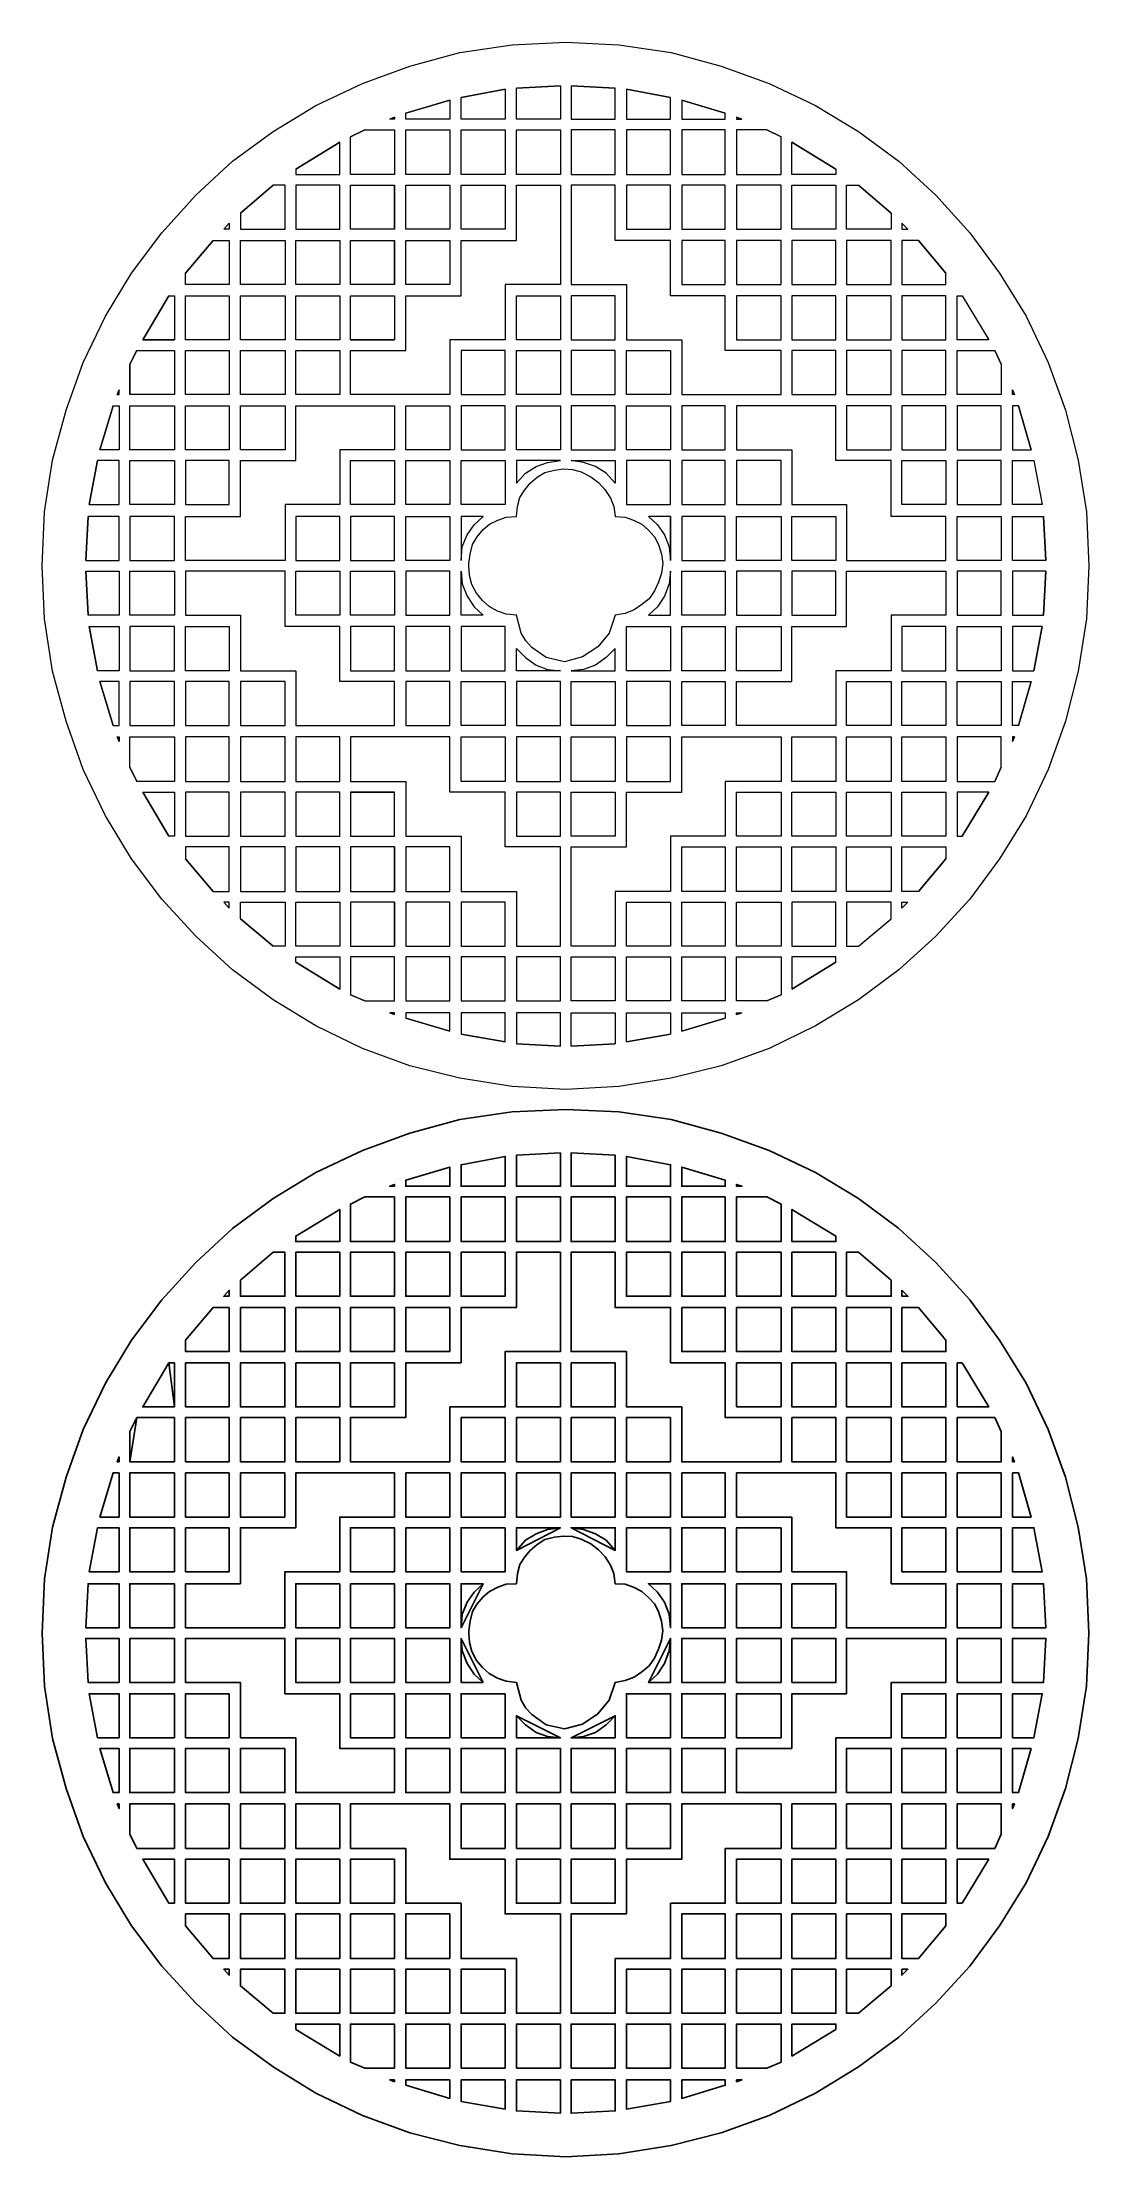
# Model space of a CAD drawing. Header units: centimetres. Extents: x -7.3 to 6, y -13.2 to 13.7.
import ezdxf

# ---------------------------------------------------------------- set-up
doc = ezdxf.new("R2010")
doc.units = ezdxf.units.CM
doc.header["$MEASUREMENT"] = 0

msp = doc.modelspace()

# ---------------------------------------------------------------- linework, layer by layer
at = {"lineweight": 9}
for points, knots in [([(-7.3473, 7.07036), (-7.3473, 7.07036), (-7.31704, 6.39704), (-7.31704, 6.39704), (-7.31704, 6.39704), (-7.31704, 6.39704), (-7.21869, 5.73126), (-7.21869, 5.73126), (-7.21869, 5.73126), (-7.21869, 5.73126), (-7.04469, 5.09577), (-7.04469, 5.09577), (-7.04469, 5.09577), (-7.04469, 5.09577), (-6.82529, 4.48297), (-6.82529, 4.48297), (-6.82529, 4.48297), (-6.82529, 4.48297), (-6.54537, 3.89287), (-6.54537, 3.89287), (-6.54537, 3.89287), (-6.54537, 3.89287), (-6.2125, 3.34819), (-6.2125, 3.34819), (-6.2125, 3.34819), (-6.2125, 3.34819), (-5.82666, 2.83372), (-5.82666, 2.83372), (-5.82666, 2.83372), (-5.82666, 2.83372), (-5.39544, 2.3647), (-5.39544, 2.3647), (-5.39544, 2.3647), (-5.39544, 2.3647), (-4.92639, 1.93344), (-4.92639, 1.93344), (-4.92639, 1.93344), (-4.92639, 1.93344), (-4.41194, 1.55517), (-4.41194, 1.55517), (-4.41194, 1.55517), (-4.41194, 1.55517), (-3.86723, 1.2223), (-3.86723, 1.2223), (-3.86723, 1.2223), (-3.86723, 1.2223), (-3.27714, 0.93482), (-3.27714, 0.93482), (-3.27714, 0.93482), (-3.27714, 0.93482), (-2.6719, 0.71542), (-2.6719, 0.71542), (-2.6719, 0.71542), (-2.6719, 0.71542), (-2.03641, 0.55654), (-2.03641, 0.55654), (-2.03641, 0.55654), (-2.03641, 0.55654), (-1.37066, 0.45063), (-1.37066, 0.45063), (-1.37066, 0.45063), (-1.37066, 0.45063), (-0.68977, 0.41281), (-0.68977, 0.41281), (-0.68977, 0.41281), (-0.68977, 0.41281), (-0.01646, 0.45063), (-0.01646, 0.45063), (-0.01646, 0.45063), (-0.01646, 0.45063), (0.64929, 0.55654), (0.64929, 0.55654), (0.64929, 0.55654), (0.64929, 0.55654), (1.28478, 0.71542), (1.28478, 0.71542), (1.28478, 0.71542), (1.28478, 0.71542), (1.89758, 0.93482), (1.89758, 0.93482), (1.89758, 0.93482), (1.89758, 0.93482), (2.48768, 1.2223), (2.48768, 1.2223), (2.48768, 1.2223), (2.48768, 1.2223), (3.03238, 1.55517), (3.03238, 1.55517), (3.03238, 1.55517), (3.03238, 1.55517), (3.54683, 1.93344), (3.54683, 1.93344), (3.54683, 1.93344), (3.54683, 1.93344), (4.01588, 2.3647), (4.01588, 2.3647), (4.01588, 2.3647), (4.01588, 2.3647), (4.4471, 2.83372), (4.4471, 2.83372), (4.4471, 2.83372), (4.4471, 2.83372), (4.82538, 3.34819), (4.82538, 3.34819), (4.82538, 3.34819), (4.82538, 3.34819), (5.16582, 3.89287), (5.16582, 3.89287), (5.16582, 3.89287), (5.16582, 3.89287), (5.44573, 4.48297), (5.44573, 4.48297), (5.44573, 4.48297), (5.44573, 4.48297), (5.66513, 5.09577), (5.66513, 5.09577), (5.66513, 5.09577), (5.66513, 5.09577), (5.824, 5.73126), (5.824, 5.73126), (5.824, 5.73126), (5.824, 5.73126), (5.92992, 6.39704), (5.92992, 6.39704), (5.92992, 6.39704), (5.92992, 6.39704), (5.96018, 7.07036), (5.96018, 7.07036), (5.96018, 7.07036), (5.96018, 7.07036), (5.92992, 7.75877), (5.92992, 7.75877), (5.92992, 7.75877), (5.92992, 7.75877), (5.824, 8.41696), (5.824, 8.41696), (5.824, 8.41696), (5.824, 8.41696), (5.66513, 9.05248), (5.66513, 9.05248), (5.66513, 9.05248), (5.66513, 9.05248), (5.44573, 9.65771), (5.44573, 9.65771), (5.44573, 9.65771), (5.44573, 9.65771), (5.16582, 10.24779), (5.16582, 10.24779), (5.16582, 10.24779), (5.16582, 10.24779), (4.82538, 10.79252), (4.82538, 10.79252), (4.82538, 10.79252), (4.82538, 10.79252), (4.4471, 11.30696), (4.4471, 11.30696), (4.4471, 11.30696), (4.4471, 11.30696), (4.01588, 11.78358), (4.01588, 11.78358), (4.01588, 11.78358), (4.01588, 11.78358), (3.54683, 12.21477), (3.54683, 12.21477), (3.54683, 12.21477), (3.54683, 12.21477), (3.03238, 12.59305), (3.03238, 12.59305), (3.03238, 12.59305), (3.03238, 12.59305), (2.48768, 12.92595), (2.48768, 12.92595), (2.48768, 12.92595), (2.48768, 12.92595), (1.89758, 13.20584), (1.89758, 13.20584), (1.89758, 13.20584), (1.89758, 13.20584), (1.28478, 13.42526), (1.28478, 13.42526), (1.28478, 13.42526), (1.28478, 13.42526), (0.64929, 13.59924), (0.64929, 13.59924), (0.64929, 13.59924), (0.64929, 13.59924), (-0.01646, 13.69759), (-0.01646, 13.69759), (-0.01646, 13.69759), (-0.01646, 13.69759), (-0.68977, 13.72785), (-0.68977, 13.72785), (-0.68977, 13.72785), (-0.68977, 13.72785), (-1.37066, 13.69759), (-1.37066, 13.69759), (-1.37066, 13.69759), (-1.37066, 13.69759), (-2.03641, 13.59924), (-2.03641, 13.59924), (-2.03641, 13.59924), (-2.03641, 13.59924), (-2.6719, 13.42526), (-2.6719, 13.42526), (-2.6719, 13.42526), (-2.6719, 13.42526), (-3.27714, 13.20584), (-3.27714, 13.20584), (-3.27714, 13.20584), (-3.27714, 13.20584), (-3.86723, 12.92595), (-3.86723, 12.92595), (-3.86723, 12.92595), (-3.86723, 12.92595), (-4.41194, 12.59305), (-4.41194, 12.59305), (-4.41194, 12.59305), (-4.41194, 12.59305), (-4.92639, 12.21477), (-4.92639, 12.21477), (-4.92639, 12.21477), (-4.92639, 12.21477), (-5.39544, 11.78358), (-5.39544, 11.78358), (-5.39544, 11.78358), (-5.39544, 11.78358), (-5.82666, 11.30696), (-5.82666, 11.30696), (-5.82666, 11.30696), (-5.82666, 11.30696), (-6.2125, 10.79252), (-6.2125, 10.79252), (-6.2125, 10.79252), (-6.2125, 10.79252), (-6.54537, 10.24779), (-6.54537, 10.24779), (-6.54537, 10.24779), (-6.54537, 10.24779), (-6.82529, 9.65771), (-6.82529, 9.65771), (-6.82529, 9.65771), (-6.82529, 9.65771), (-7.04469, 9.05248), (-7.04469, 9.05248), (-7.04469, 9.05248), (-7.04469, 9.05248), (-7.21869, 8.41696), (-7.21869, 8.41696), (-7.21869, 8.41696), (-7.21869, 8.41696), (-7.31704, 7.75877), (-7.31704, 7.75877), (-7.31704, 7.75877), (-7.31704, 7.75877), (-7.3473, 7.07036), (-7.3473, 7.07036)], [0, 0, 0, 0, 0.01538462, 0.01538462, 0.01538462, 0.01538462, 0.03076923, 0.03076923, 0.03076923, 0.03076923, 0.04615385, 0.04615385, 0.04615385, 0.04615385, 0.06153846, 0.06153846, 0.06153846, 0.06153846, 0.07692308, 0.07692308, 0.07692308, 0.07692308, 0.09230769, 0.09230769, 0.09230769, 0.09230769, 0.10769231, 0.10769231, 0.10769231, 0.10769231, 0.12307692, 0.12307692, 0.12307692, 0.12307692, 0.13846154, 0.13846154, 0.13846154, 0.13846154, 0.15384615, 0.15384615, 0.15384615, 0.15384615, 0.16923077, 0.16923077, 0.16923077, 0.16923077, 0.18461538, 0.18461538, 0.18461538, 0.18461538, 0.2, 0.2, 0.2, 0.2, 0.21538462, 0.21538462, 0.21538462, 0.21538462, 0.23076923, 0.23076923, 0.23076923, 0.23076923, 0.24615385, 0.24615385, 0.24615385, 0.24615385, 0.26153846, 0.26153846, 0.26153846, 0.26153846, 0.27692308, 0.27692308, 0.27692308, 0.27692308, 0.29230769, 0.29230769, 0.29230769, 0.29230769, 0.30769231, 0.30769231, 0.30769231, 0.30769231, 0.32307692, 0.32307692, 0.32307692, 0.32307692, 0.33846154, 0.33846154, 0.33846154, 0.33846154, 0.35384615, 0.35384615, 0.35384615, 0.35384615, 0.36923077, 0.36923077, 0.36923077, 0.36923077, 0.38461538, 0.38461538, 0.38461538, 0.38461538, 0.4, 0.4, 0.4, 0.4, 0.41538462, 0.41538462, 0.41538462, 0.41538462, 0.43076923, 0.43076923, 0.43076923, 0.43076923, 0.44615385, 0.44615385, 0.44615385, 0.44615385, 0.46153846, 0.46153846, 0.46153846, 0.46153846, 0.47692308, 0.47692308, 0.47692308, 0.47692308, 0.49230769, 0.49230769, 0.49230769, 0.49230769, 0.50769231, 0.50769231, 0.50769231, 0.50769231, 0.52307692, 0.52307692, 0.52307692, 0.52307692, 0.53846154, 0.53846154, 0.53846154, 0.53846154, 0.55384615, 0.55384615, 0.55384615, 0.55384615, 0.56923077, 0.56923077, 0.56923077, 0.56923077, 0.58461538, 0.58461538, 0.58461538, 0.58461538, 0.6, 0.6, 0.6, 0.6, 0.61538462, 0.61538462, 0.61538462, 0.61538462, 0.63076923, 0.63076923, 0.63076923, 0.63076923, 0.64615385, 0.64615385, 0.64615385, 0.64615385, 0.66153846, 0.66153846, 0.66153846, 0.66153846, 0.67692308, 0.67692308, 0.67692308, 0.67692308, 0.69230769, 0.69230769, 0.69230769, 0.69230769, 0.70769231, 0.70769231, 0.70769231, 0.70769231, 0.72307692, 0.72307692, 0.72307692, 0.72307692, 0.73846154, 0.73846154, 0.73846154, 0.73846154, 0.75384615, 0.75384615, 0.75384615, 0.75384615, 0.76923077, 0.76923077, 0.76923077, 0.76923077, 0.78461538, 0.78461538, 0.78461538, 0.78461538, 0.8, 0.8, 0.8, 0.8, 0.81538462, 0.81538462, 0.81538462, 0.81538462, 0.83076923, 0.83076923, 0.83076923, 0.83076923, 0.84615385, 0.84615385, 0.84615385, 0.84615385, 0.86153846, 0.86153846, 0.86153846, 0.86153846, 0.87692308, 0.87692308, 0.87692308, 0.87692308, 0.89230769, 0.89230769, 0.89230769, 0.89230769, 0.90769231, 0.90769231, 0.90769231, 0.90769231, 0.92307692, 0.92307692, 0.92307692, 0.92307692, 0.93846154, 0.93846154, 0.93846154, 0.93846154, 0.95384615, 0.95384615, 0.95384615, 0.95384615, 0.96923077, 0.96923077, 0.96923077, 0.96923077, 1, 1, 1, 1]), ([(-0.75786, 13.17558), (-0.75786, 13.17558), (-1.3177, 13.14531), (-1.3177, 13.14531), (-1.3177, 13.14531), (-1.3177, 13.14531), (-0.75786, 13.17558), (-0.75786, 13.17558)], [0, 0, 0, 0, 0.33333333, 0.33333333, 0.33333333, 0.33333333, 1, 1, 1, 1]), ([(-1.3177, 13.14531), (-1.3177, 13.14531), (-1.3177, 12.75192), (-1.3177, 12.75192), (-1.3177, 12.75192), (-1.3177, 12.75192), (-0.75786, 12.75192), (-0.75786, 12.75192), (-0.75786, 12.75192), (-0.75786, 12.75192), (-0.75786, 13.17558), (-0.75786, 13.17558), (-0.75786, 13.17558), (-0.75786, 13.17558), (-1.3177, 13.14531), (-1.3177, 13.14531)], [0, 0, 0, 0, 0.2, 0.2, 0.2, 0.2, 0.4, 0.4, 0.4, 0.4, 0.6, 0.6, 0.6, 0.6, 1, 1, 1, 1]), ([(-0.62169, 13.17558), (-0.62169, 13.17558), (-0.06185, 13.14531), (-0.06185, 13.14531), (-0.06185, 13.14531), (-0.06185, 13.14531), (-0.62169, 13.17558), (-0.62169, 13.17558)], [0, 0, 0, 0, 0.33333333, 0.33333333, 0.33333333, 0.33333333, 1, 1, 1, 1]), ([(-0.06185, 13.14531), (-0.06185, 13.14531), (-0.06185, 12.75192), (-0.06185, 12.75192), (-0.06185, 12.75192), (-0.06185, 12.75192), (-0.62169, 12.75192), (-0.62169, 12.75192), (-0.62169, 12.75192), (-0.62169, 12.75192), (-0.62169, 13.17558), (-0.62169, 13.17558), (-0.62169, 13.17558), (-0.62169, 13.17558), (-0.06185, 13.14531), (-0.06185, 13.14531)], [0, 0, 0, 0, 0.2, 0.2, 0.2, 0.2, 0.4, 0.4, 0.4, 0.4, 0.6, 0.6, 0.6, 0.6, 1, 1, 1, 1]), ([(-2.72486, 12.82757), (-2.72486, 12.82757), (-2.72486, 12.75192), (-2.72486, 12.75192), (-2.72486, 12.75192), (-2.72486, 12.75192), (-2.16502, 12.75192), (-2.16502, 12.75192), (-2.16502, 12.75192), (-2.16502, 12.75192), (-2.16502, 12.99401), (-2.16502, 12.99401), (-2.16502, 12.99401), (-2.16502, 12.99401), (-2.72486, 12.82757), (-2.72486, 12.82757)], [0, 0, 0, 0, 0.2, 0.2, 0.2, 0.2, 0.4, 0.4, 0.4, 0.4, 0.6, 0.6, 0.6, 0.6, 1, 1, 1, 1]), ([(-2.16502, 12.99401), (-2.16502, 12.99401), (-2.72486, 12.82757), (-2.72486, 12.82757), (-2.72486, 12.82757), (-2.72486, 12.82757), (-2.16502, 12.99401), (-2.16502, 12.99401)], [0, 0, 0, 0, 0.33333333, 0.33333333, 0.33333333, 0.33333333, 1, 1, 1, 1]), ([(-2.02128, 13.02427), (-2.02128, 13.02427), (-2.02128, 12.75192), (-2.02128, 12.75192), (-2.02128, 12.75192), (-2.02128, 12.75192), (-1.46145, 12.75192), (-1.46145, 12.75192), (-1.46145, 12.75192), (-1.46145, 12.75192), (-1.46145, 13.13019), (-1.46145, 13.13019), (-1.46145, 13.13019), (-1.46145, 13.13019), (-2.02128, 13.02427), (-2.02128, 13.02427)], [0, 0, 0, 0, 0.2, 0.2, 0.2, 0.2, 0.4, 0.4, 0.4, 0.4, 0.6, 0.6, 0.6, 0.6, 1, 1, 1, 1]), ([(-1.46145, 13.13019), (-1.46145, 13.13019), (-2.02128, 13.02427), (-2.02128, 13.02427), (-2.02128, 13.02427), (-2.02128, 13.02427), (-1.46145, 13.13019), (-1.46145, 13.13019)], [0, 0, 0, 0, 0.33333333, 0.33333333, 0.33333333, 0.33333333, 1, 1, 1, 1]), ([(0.08189, 13.13019), (0.08189, 13.13019), (0.64173, 13.02427), (0.64173, 13.02427), (0.64173, 13.02427), (0.64173, 13.02427), (0.08189, 13.13019), (0.08189, 13.13019)], [0, 0, 0, 0, 0.33333333, 0.33333333, 0.33333333, 0.33333333, 1, 1, 1, 1]), ([(0.64173, 13.02427), (0.64173, 13.02427), (0.64173, 12.75192), (0.64173, 12.75192), (0.64173, 12.75192), (0.64173, 12.75192), (0.08189, 12.75192), (0.08189, 12.75192), (0.08189, 12.75192), (0.08189, 12.75192), (0.08189, 13.13019), (0.08189, 13.13019), (0.08189, 13.13019), (0.08189, 13.13019), (0.64173, 13.02427), (0.64173, 13.02427)], [0, 0, 0, 0, 0.2, 0.2, 0.2, 0.2, 0.4, 0.4, 0.4, 0.4, 0.6, 0.6, 0.6, 0.6, 1, 1, 1, 1]), ([(1.33774, 12.82757), (1.33774, 12.82757), (1.33774, 12.75192), (1.33774, 12.75192), (1.33774, 12.75192), (1.33774, 12.75192), (0.78547, 12.75192), (0.78547, 12.75192), (0.78547, 12.75192), (0.78547, 12.75192), (0.78547, 12.99401), (0.78547, 12.99401), (0.78547, 12.99401), (0.78547, 12.99401), (1.33774, 12.82757), (1.33774, 12.82757)], [0, 0, 0, 0, 0.2, 0.2, 0.2, 0.2, 0.4, 0.4, 0.4, 0.4, 0.6, 0.6, 0.6, 0.6, 1, 1, 1, 1]), ([(0.78547, 12.99401), (0.78547, 12.99401), (1.33774, 12.82757), (1.33774, 12.82757), (1.33774, 12.82757), (1.33774, 12.82757), (0.78547, 12.99401), (0.78547, 12.99401)], [0, 0, 0, 0, 0.33333333, 0.33333333, 0.33333333, 0.33333333, 1, 1, 1, 1]), ([(-2.8686, 12.77465), (-2.8686, 12.77465), (-2.92912, 12.75192), (-2.92912, 12.75192), (-2.92912, 12.75192), (-2.92912, 12.75192), (-2.8686, 12.77465), (-2.8686, 12.77465)], [0, 0, 0, 0, 0.33333333, 0.33333333, 0.33333333, 0.33333333, 1, 1, 1, 1]), ([(-2.92912, 12.75192), (-2.92912, 12.75192), (-2.8686, 12.75192), (-2.8686, 12.75192), (-2.8686, 12.75192), (-2.8686, 12.75192), (-2.8686, 12.77465), (-2.8686, 12.77465), (-2.8686, 12.77465), (-2.8686, 12.77465), (-2.92912, 12.75192), (-2.92912, 12.75192)], [0, 0, 0, 0, 0.25, 0.25, 0.25, 0.25, 0.5, 0.5, 0.5, 0.5, 1, 1, 1, 1]), ([(1.48148, 12.77465), (1.48148, 12.77465), (1.54957, 12.75192), (1.54957, 12.75192), (1.54957, 12.75192), (1.54957, 12.75192), (1.48148, 12.77465), (1.48148, 12.77465)], [0, 0, 0, 0, 0.33333333, 0.33333333, 0.33333333, 0.33333333, 1, 1, 1, 1]), ([(1.54957, 12.75192), (1.54957, 12.75192), (1.48148, 12.75192), (1.48148, 12.75192), (1.48148, 12.75192), (1.48148, 12.75192), (1.48148, 12.77465), (1.48148, 12.77465), (1.48148, 12.77465), (1.48148, 12.77465), (1.54957, 12.75192), (1.54957, 12.75192)], [0, 0, 0, 0, 0.25, 0.25, 0.25, 0.25, 0.5, 0.5, 0.5, 0.5, 1, 1, 1, 1]), ([(-4.12445, 12.11646), (-4.12445, 12.11646), (-3.56461, 12.45687), (-3.56461, 12.45687), (-3.56461, 12.45687), (-3.56461, 12.45687), (-4.12445, 12.11646), (-4.12445, 12.11646)], [0, 0, 0, 0, 0.33333333, 0.33333333, 0.33333333, 0.33333333, 1, 1, 1, 1]), ([(-3.56461, 12.45687), (-3.56461, 12.45687), (-3.56461, 12.04834), (-3.56461, 12.04834), (-3.56461, 12.04834), (-3.56461, 12.04834), (-4.12445, 12.04834), (-4.12445, 12.04834), (-4.12445, 12.04834), (-4.12445, 12.04834), (-4.12445, 12.11646), (-4.12445, 12.11646), (-4.12445, 12.11646), (-4.12445, 12.11646), (-3.56461, 12.45687), (-3.56461, 12.45687)], [0, 0, 0, 0, 0.2, 0.2, 0.2, 0.2, 0.4, 0.4, 0.4, 0.4, 0.6, 0.6, 0.6, 0.6, 1, 1, 1, 1]), ([(-3.42844, 12.52499), (-3.42844, 12.52499), (-3.42844, 12.04834), (-3.42844, 12.04834), (-3.42844, 12.04834), (-3.42844, 12.04834), (-2.8686, 12.04834), (-2.8686, 12.04834), (-2.8686, 12.04834), (-2.8686, 12.04834), (-2.8686, 12.61574), (-2.8686, 12.61574), (-2.8686, 12.61574), (-2.8686, 12.61574), (-3.24687, 12.61574), (-3.24687, 12.61574), (-3.24687, 12.61574), (-3.24687, 12.61574), (-3.42844, 12.52499), (-3.42844, 12.52499)], [0, 0, 0, 0, 0.16666667, 0.16666667, 0.16666667, 0.16666667, 0.33333333, 0.33333333, 0.33333333, 0.33333333, 0.5, 0.5, 0.5, 0.5, 0.66666667, 0.66666667, 0.66666667, 0.66666667, 1, 1, 1, 1]), ([(-3.24687, 12.61574), (-3.24687, 12.61574), (-3.42844, 12.52499), (-3.42844, 12.52499), (-3.42844, 12.52499), (-3.42844, 12.52499), (-3.24687, 12.61574), (-3.24687, 12.61574)], [0, 0, 0, 0, 0.33333333, 0.33333333, 0.33333333, 0.33333333, 1, 1, 1, 1]), ([(-2.72486, 12.61574), (-2.72486, 12.61574), (-2.72486, 12.04834), (-2.72486, 12.04834), (-2.72486, 12.04834), (-2.72486, 12.04834), (-2.16502, 12.04834), (-2.16502, 12.04834), (-2.16502, 12.04834), (-2.16502, 12.04834), (-2.16502, 12.61574), (-2.16502, 12.61574), (-2.16502, 12.61574), (-2.16502, 12.61574), (-2.72486, 12.61574), (-2.72486, 12.61574)], [0, 0, 0, 0, 0.2, 0.2, 0.2, 0.2, 0.4, 0.4, 0.4, 0.4, 0.6, 0.6, 0.6, 0.6, 1, 1, 1, 1]), ([(-2.02128, 12.61574), (-2.02128, 12.61574), (-2.02128, 12.04834), (-2.02128, 12.04834), (-2.02128, 12.04834), (-2.02128, 12.04834), (-1.46145, 12.04834), (-1.46145, 12.04834), (-1.46145, 12.04834), (-1.46145, 12.04834), (-1.46145, 12.61574), (-1.46145, 12.61574), (-1.46145, 12.61574), (-1.46145, 12.61574), (-2.02128, 12.61574), (-2.02128, 12.61574)], [0, 0, 0, 0, 0.2, 0.2, 0.2, 0.2, 0.4, 0.4, 0.4, 0.4, 0.6, 0.6, 0.6, 0.6, 1, 1, 1, 1]), ([(-1.3177, 12.61574), (-1.3177, 12.61574), (-1.3177, 12.04834), (-1.3177, 12.04834), (-1.3177, 12.04834), (-1.3177, 12.04834), (-0.75786, 12.04834), (-0.75786, 12.04834), (-0.75786, 12.04834), (-0.75786, 12.04834), (-0.75786, 12.61574), (-0.75786, 12.61574), (-0.75786, 12.61574), (-0.75786, 12.61574), (-1.3177, 12.61574), (-1.3177, 12.61574)], [0, 0, 0, 0, 0.2, 0.2, 0.2, 0.2, 0.4, 0.4, 0.4, 0.4, 0.6, 0.6, 0.6, 0.6, 1, 1, 1, 1]), ([(-0.06185, 12.61574), (-0.06185, 12.61574), (-0.06185, 12.04834), (-0.06185, 12.04834), (-0.06185, 12.04834), (-0.06185, 12.04834), (-0.62169, 12.04834), (-0.62169, 12.04834), (-0.62169, 12.04834), (-0.62169, 12.04834), (-0.62169, 12.61574), (-0.62169, 12.61574), (-0.62169, 12.61574), (-0.62169, 12.61574), (-0.06185, 12.61574), (-0.06185, 12.61574)], [0, 0, 0, 0, 0.2, 0.2, 0.2, 0.2, 0.4, 0.4, 0.4, 0.4, 0.6, 0.6, 0.6, 0.6, 1, 1, 1, 1]), ([(0.64173, 12.61574), (0.64173, 12.61574), (0.64173, 12.04834), (0.64173, 12.04834), (0.64173, 12.04834), (0.64173, 12.04834), (0.08189, 12.04834), (0.08189, 12.04834), (0.08189, 12.04834), (0.08189, 12.04834), (0.08189, 12.61574), (0.08189, 12.61574), (0.08189, 12.61574), (0.08189, 12.61574), (0.64173, 12.61574), (0.64173, 12.61574)], [0, 0, 0, 0, 0.2, 0.2, 0.2, 0.2, 0.4, 0.4, 0.4, 0.4, 0.6, 0.6, 0.6, 0.6, 1, 1, 1, 1]), ([(1.33774, 12.61574), (1.33774, 12.61574), (1.33774, 12.04834), (1.33774, 12.04834), (1.33774, 12.04834), (1.33774, 12.04834), (0.78547, 12.04834), (0.78547, 12.04834), (0.78547, 12.04834), (0.78547, 12.04834), (0.78547, 12.61574), (0.78547, 12.61574), (0.78547, 12.61574), (0.78547, 12.61574), (1.33774, 12.61574), (1.33774, 12.61574)], [0, 0, 0, 0, 0.2, 0.2, 0.2, 0.2, 0.4, 0.4, 0.4, 0.4, 0.6, 0.6, 0.6, 0.6, 1, 1, 1, 1]), ([(2.04889, 12.52499), (2.04889, 12.52499), (2.04889, 12.04834), (2.04889, 12.04834), (2.04889, 12.04834), (2.04889, 12.04834), (1.48148, 12.04834), (1.48148, 12.04834), (1.48148, 12.04834), (1.48148, 12.04834), (1.48148, 12.61574), (1.48148, 12.61574), (1.48148, 12.61574), (1.48148, 12.61574), (1.86732, 12.61574), (1.86732, 12.61574), (1.86732, 12.61574), (1.86732, 12.61574), (2.04889, 12.52499), (2.04889, 12.52499)], [0, 0, 0, 0, 0.16666667, 0.16666667, 0.16666667, 0.16666667, 0.33333333, 0.33333333, 0.33333333, 0.33333333, 0.5, 0.5, 0.5, 0.5, 0.66666667, 0.66666667, 0.66666667, 0.66666667, 1, 1, 1, 1]), ([(1.86732, 12.61574), (1.86732, 12.61574), (2.04889, 12.52499), (2.04889, 12.52499), (2.04889, 12.52499), (2.04889, 12.52499), (1.86732, 12.61574), (1.86732, 12.61574)], [0, 0, 0, 0, 0.33333333, 0.33333333, 0.33333333, 0.33333333, 1, 1, 1, 1]), ([(2.7449, 12.11646), (2.7449, 12.11646), (2.18507, 12.45687), (2.18507, 12.45687), (2.18507, 12.45687), (2.18507, 12.45687), (2.7449, 12.11646), (2.7449, 12.11646)], [0, 0, 0, 0, 0.33333333, 0.33333333, 0.33333333, 0.33333333, 1, 1, 1, 1]), ([(2.18507, 12.45687), (2.18507, 12.45687), (2.18507, 12.04834), (2.18507, 12.04834), (2.18507, 12.04834), (2.18507, 12.04834), (2.7449, 12.04834), (2.7449, 12.04834), (2.7449, 12.04834), (2.7449, 12.04834), (2.7449, 12.11646), (2.7449, 12.11646), (2.7449, 12.11646), (2.7449, 12.11646), (2.18507, 12.45687), (2.18507, 12.45687)], [0, 0, 0, 0, 0.2, 0.2, 0.2, 0.2, 0.4, 0.4, 0.4, 0.4, 0.6, 0.6, 0.6, 0.6, 1, 1, 1, 1]), ([(-4.41194, 11.91216), (-4.41194, 11.91216), (-4.26063, 11.91216), (-4.26063, 11.91216), (-4.26063, 11.91216), (-4.26063, 11.91216), (-4.26063, 11.35236), (-4.26063, 11.35236), (-4.26063, 11.35236), (-4.26063, 11.35236), (-4.82804, 11.35236), (-4.82804, 11.35236), (-4.82804, 11.35236), (-4.82804, 11.35236), (-4.82804, 11.55659), (-4.82804, 11.55659), (-4.82804, 11.55659), (-4.82804, 11.55659), (-4.41194, 11.91216), (-4.41194, 11.91216)], [0, 0, 0, 0, 0.16666667, 0.16666667, 0.16666667, 0.16666667, 0.33333333, 0.33333333, 0.33333333, 0.33333333, 0.5, 0.5, 0.5, 0.5, 0.66666667, 0.66666667, 0.66666667, 0.66666667, 1, 1, 1, 1]), ([(-4.82804, 11.55659), (-4.82804, 11.55659), (-4.41194, 11.91216), (-4.41194, 11.91216), (-4.41194, 11.91216), (-4.41194, 11.91216), (-4.82804, 11.55659), (-4.82804, 11.55659)], [0, 0, 0, 0, 0.33333333, 0.33333333, 0.33333333, 0.33333333, 1, 1, 1, 1]), ([(-4.12445, 11.35236), (-4.12445, 11.35236), (-4.12445, 11.91216), (-4.12445, 11.91216), (-4.12445, 11.91216), (-4.12445, 11.91216), (-3.56461, 11.91216), (-3.56461, 11.91216), (-3.56461, 11.91216), (-3.56461, 11.91216), (-3.56461, 11.35236), (-3.56461, 11.35236), (-3.56461, 11.35236), (-3.56461, 11.35236), (-4.12445, 11.35236), (-4.12445, 11.35236)], [0, 0, 0, 0, 0.2, 0.2, 0.2, 0.2, 0.4, 0.4, 0.4, 0.4, 0.6, 0.6, 0.6, 0.6, 1, 1, 1, 1]), ([(-2.02128, 10.505), (-2.02128, 10.505), (-2.72486, 10.505), (-2.72486, 10.505), (-2.72486, 10.505), (-2.72486, 10.505), (-2.72486, 9.80899), (-2.72486, 9.80899), (-2.72486, 9.80899), (-2.72486, 9.80899), (-3.42844, 9.80899), (-3.42844, 9.80899), (-3.42844, 9.80899), (-3.42844, 9.80899), (-3.42844, 9.24918), (-3.42844, 9.24918), (-3.42844, 9.24918), (-3.42844, 9.24918), (-2.16502, 9.24918), (-2.16502, 9.24918), (-2.16502, 9.24918), (-2.16502, 9.24918), (-2.16502, 9.94517), (-2.16502, 9.94517), (-2.16502, 9.94517), (-2.16502, 9.94517), (-1.46145, 9.94517), (-1.46145, 9.94517), (-1.46145, 9.94517), (-1.46145, 9.94517), (-1.46145, 10.64875), (-1.46145, 10.64875), (-1.46145, 10.64875), (-1.46145, 10.64875), (-0.75786, 10.64875), (-0.75786, 10.64875), (-0.75786, 10.64875), (-0.75786, 10.64875), (-0.75786, 11.91216), (-0.75786, 11.91216), (-0.75786, 11.91216), (-0.75786, 11.91216), (-1.3177, 11.91216), (-1.3177, 11.91216), (-1.3177, 11.91216), (-1.3177, 11.91216), (-1.3177, 11.20859), (-1.3177, 11.20859), (-1.3177, 11.20859), (-1.3177, 11.20859), (-2.02128, 11.20859), (-2.02128, 11.20859), (-2.02128, 11.20859), (-2.02128, 11.20859), (-2.02128, 10.505), (-2.02128, 10.505)], [0, 0, 0, 0, 0.06666667, 0.06666667, 0.06666667, 0.06666667, 0.13333333, 0.13333333, 0.13333333, 0.13333333, 0.2, 0.2, 0.2, 0.2, 0.26666667, 0.26666667, 0.26666667, 0.26666667, 0.33333333, 0.33333333, 0.33333333, 0.33333333, 0.4, 0.4, 0.4, 0.4, 0.46666667, 0.46666667, 0.46666667, 0.46666667, 0.53333333, 0.53333333, 0.53333333, 0.53333333, 0.6, 0.6, 0.6, 0.6, 0.66666667, 0.66666667, 0.66666667, 0.66666667, 0.73333333, 0.73333333, 0.73333333, 0.73333333, 0.8, 0.8, 0.8, 0.8, 0.86666667, 0.86666667, 0.86666667, 0.86666667, 1, 1, 1, 1]), ([(-2.8686, 11.91216), (-2.8686, 11.91216), (-3.42844, 11.91216), (-3.42844, 11.91216), (-3.42844, 11.91216), (-3.42844, 11.91216), (-3.42844, 11.35236), (-3.42844, 11.35236), (-3.42844, 11.35236), (-3.42844, 11.35236), (-2.8686, 11.35236), (-2.8686, 11.35236), (-2.8686, 11.35236), (-2.8686, 11.35236), (-2.8686, 11.91216), (-2.8686, 11.91216)], [0, 0, 0, 0, 0.2, 0.2, 0.2, 0.2, 0.4, 0.4, 0.4, 0.4, 0.6, 0.6, 0.6, 0.6, 1, 1, 1, 1]), ([(-2.8686, 11.35236), (-2.8686, 11.35236), (-2.8686, 11.91216), (-2.8686, 11.91216), (-2.8686, 11.91216), (-2.8686, 11.91216), (-2.8686, 11.35236), (-2.8686, 11.35236)], [0, 0, 0, 0, 0.33333333, 0.33333333, 0.33333333, 0.33333333, 1, 1, 1, 1]), ([(-2.16502, 11.91216), (-2.16502, 11.91216), (-2.72486, 11.91216), (-2.72486, 11.91216), (-2.72486, 11.91216), (-2.72486, 11.91216), (-2.72486, 11.35236), (-2.72486, 11.35236), (-2.72486, 11.35236), (-2.72486, 11.35236), (-2.16502, 11.35236), (-2.16502, 11.35236), (-2.16502, 11.35236), (-2.16502, 11.35236), (-2.16502, 11.91216), (-2.16502, 11.91216)], [0, 0, 0, 0, 0.2, 0.2, 0.2, 0.2, 0.4, 0.4, 0.4, 0.4, 0.6, 0.6, 0.6, 0.6, 1, 1, 1, 1]), ([(-1.46145, 11.91216), (-1.46145, 11.91216), (-2.02128, 11.91216), (-2.02128, 11.91216), (-2.02128, 11.91216), (-2.02128, 11.91216), (-2.02128, 11.35236), (-2.02128, 11.35236), (-2.02128, 11.35236), (-2.02128, 11.35236), (-1.46145, 11.35236), (-1.46145, 11.35236), (-1.46145, 11.35236), (-1.46145, 11.35236), (-1.46145, 11.91216), (-1.46145, 11.91216)], [0, 0, 0, 0, 0.2, 0.2, 0.2, 0.2, 0.4, 0.4, 0.4, 0.4, 0.6, 0.6, 0.6, 0.6, 1, 1, 1, 1]), ([(0.64173, 10.505), (0.64173, 10.505), (1.33774, 10.505), (1.33774, 10.505), (1.33774, 10.505), (1.33774, 10.505), (1.33774, 9.80899), (1.33774, 9.80899), (1.33774, 9.80899), (1.33774, 9.80899), (2.04889, 9.80899), (2.04889, 9.80899), (2.04889, 9.80899), (2.04889, 9.80899), (2.04889, 9.24918), (2.04889, 9.24918), (2.04889, 9.24918), (2.04889, 9.24918), (0.78547, 9.24918), (0.78547, 9.24918), (0.78547, 9.24918), (0.78547, 9.24918), (0.78547, 9.94517), (0.78547, 9.94517), (0.78547, 9.94517), (0.78547, 9.94517), (0.08189, 9.94517), (0.08189, 9.94517), (0.08189, 9.94517), (0.08189, 9.94517), (0.08189, 10.64875), (0.08189, 10.64875), (0.08189, 10.64875), (0.08189, 10.64875), (-0.62169, 10.64875), (-0.62169, 10.64875), (-0.62169, 10.64875), (-0.62169, 10.64875), (-0.62169, 11.91216), (-0.62169, 11.91216), (-0.62169, 11.91216), (-0.62169, 11.91216), (-0.06185, 11.91216), (-0.06185, 11.91216), (-0.06185, 11.91216), (-0.06185, 11.91216), (-0.06185, 11.20859), (-0.06185, 11.20859), (-0.06185, 11.20859), (-0.06185, 11.20859), (0.64173, 11.20859), (0.64173, 11.20859), (0.64173, 11.20859), (0.64173, 11.20859), (0.64173, 10.505), (0.64173, 10.505)], [0, 0, 0, 0, 0.06666667, 0.06666667, 0.06666667, 0.06666667, 0.13333333, 0.13333333, 0.13333333, 0.13333333, 0.2, 0.2, 0.2, 0.2, 0.26666667, 0.26666667, 0.26666667, 0.26666667, 0.33333333, 0.33333333, 0.33333333, 0.33333333, 0.4, 0.4, 0.4, 0.4, 0.46666667, 0.46666667, 0.46666667, 0.46666667, 0.53333333, 0.53333333, 0.53333333, 0.53333333, 0.6, 0.6, 0.6, 0.6, 0.66666667, 0.66666667, 0.66666667, 0.66666667, 0.73333333, 0.73333333, 0.73333333, 0.73333333, 0.8, 0.8, 0.8, 0.8, 0.86666667, 0.86666667, 0.86666667, 0.86666667, 1, 1, 1, 1]), ([(0.08189, 11.91216), (0.08189, 11.91216), (0.64173, 11.91216), (0.64173, 11.91216), (0.64173, 11.91216), (0.64173, 11.91216), (0.64173, 11.35236), (0.64173, 11.35236), (0.64173, 11.35236), (0.64173, 11.35236), (0.08189, 11.35236), (0.08189, 11.35236), (0.08189, 11.35236), (0.08189, 11.35236), (0.08189, 11.91216), (0.08189, 11.91216)], [0, 0, 0, 0, 0.2, 0.2, 0.2, 0.2, 0.4, 0.4, 0.4, 0.4, 0.6, 0.6, 0.6, 0.6, 1, 1, 1, 1]), ([(0.78547, 11.91216), (0.78547, 11.91216), (1.33774, 11.91216), (1.33774, 11.91216), (1.33774, 11.91216), (1.33774, 11.91216), (1.33774, 11.35236), (1.33774, 11.35236), (1.33774, 11.35236), (1.33774, 11.35236), (0.78547, 11.35236), (0.78547, 11.35236), (0.78547, 11.35236), (0.78547, 11.35236), (0.78547, 11.91216), (0.78547, 11.91216)], [0, 0, 0, 0, 0.2, 0.2, 0.2, 0.2, 0.4, 0.4, 0.4, 0.4, 0.6, 0.6, 0.6, 0.6, 1, 1, 1, 1]), ([(1.48148, 11.91216), (1.48148, 11.91216), (2.04889, 11.91216), (2.04889, 11.91216), (2.04889, 11.91216), (2.04889, 11.91216), (2.04889, 11.35236), (2.04889, 11.35236), (2.04889, 11.35236), (2.04889, 11.35236), (1.48148, 11.35236), (1.48148, 11.35236), (1.48148, 11.35236), (1.48148, 11.35236), (1.48148, 11.91216), (1.48148, 11.91216)], [0, 0, 0, 0, 0.2, 0.2, 0.2, 0.2, 0.4, 0.4, 0.4, 0.4, 0.6, 0.6, 0.6, 0.6, 1, 1, 1, 1]), ([(2.7449, 11.35236), (2.7449, 11.35236), (2.7449, 11.91216), (2.7449, 11.91216), (2.7449, 11.91216), (2.7449, 11.91216), (2.18507, 11.91216), (2.18507, 11.91216), (2.18507, 11.91216), (2.18507, 11.91216), (2.18507, 11.35236), (2.18507, 11.35236), (2.18507, 11.35236), (2.18507, 11.35236), (2.7449, 11.35236), (2.7449, 11.35236)], [0, 0, 0, 0, 0.2, 0.2, 0.2, 0.2, 0.4, 0.4, 0.4, 0.4, 0.6, 0.6, 0.6, 0.6, 1, 1, 1, 1]), ([(3.03238, 11.91216), (3.03238, 11.91216), (2.88108, 11.91216), (2.88108, 11.91216), (2.88108, 11.91216), (2.88108, 11.91216), (2.88108, 11.35236), (2.88108, 11.35236), (2.88108, 11.35236), (2.88108, 11.35236), (3.44848, 11.35236), (3.44848, 11.35236), (3.44848, 11.35236), (3.44848, 11.35236), (3.44848, 11.55659), (3.44848, 11.55659), (3.44848, 11.55659), (3.44848, 11.55659), (3.03238, 11.91216), (3.03238, 11.91216)], [0, 0, 0, 0, 0.16666667, 0.16666667, 0.16666667, 0.16666667, 0.33333333, 0.33333333, 0.33333333, 0.33333333, 0.5, 0.5, 0.5, 0.5, 0.66666667, 0.66666667, 0.66666667, 0.66666667, 1, 1, 1, 1]), ([(3.44848, 11.55659), (3.44848, 11.55659), (3.03238, 11.91216), (3.03238, 11.91216), (3.03238, 11.91216), (3.03238, 11.91216), (3.44848, 11.55659), (3.44848, 11.55659)], [0, 0, 0, 0, 0.33333333, 0.33333333, 0.33333333, 0.33333333, 1, 1, 1, 1]), ([(-5.03986, 11.35236), (-5.03986, 11.35236), (-4.97177, 11.35236), (-4.97177, 11.35236), (-4.97177, 11.35236), (-4.97177, 11.35236), (-4.97177, 11.42801), (-4.97177, 11.42801), (-4.97177, 11.42801), (-4.97177, 11.42801), (-5.03986, 11.35236), (-5.03986, 11.35236)], [0, 0, 0, 0, 0.25, 0.25, 0.25, 0.25, 0.5, 0.5, 0.5, 0.5, 1, 1, 1, 1]), ([(-4.97177, 11.42801), (-4.97177, 11.42801), (-5.03986, 11.35236), (-5.03986, 11.35236), (-5.03986, 11.35236), (-5.03986, 11.35236), (-4.97177, 11.42801), (-4.97177, 11.42801)], [0, 0, 0, 0, 0.33333333, 0.33333333, 0.33333333, 0.33333333, 1, 1, 1, 1]), ([(3.58465, 11.42801), (3.58465, 11.42801), (3.6603, 11.35236), (3.6603, 11.35236), (3.6603, 11.35236), (3.6603, 11.35236), (3.58465, 11.42801), (3.58465, 11.42801)], [0, 0, 0, 0, 0.33333333, 0.33333333, 0.33333333, 0.33333333, 1, 1, 1, 1]), ([(3.6603, 11.35236), (3.6603, 11.35236), (3.58465, 11.35236), (3.58465, 11.35236), (3.58465, 11.35236), (3.58465, 11.35236), (3.58465, 11.42801), (3.58465, 11.42801), (3.58465, 11.42801), (3.58465, 11.42801), (3.6603, 11.35236), (3.6603, 11.35236)], [0, 0, 0, 0, 0.25, 0.25, 0.25, 0.25, 0.5, 0.5, 0.5, 0.5, 1, 1, 1, 1]), ([(-5.52405, 10.79252), (-5.52405, 10.79252), (-5.52405, 10.64875), (-5.52405, 10.64875), (-5.52405, 10.64875), (-5.52405, 10.64875), (-4.97177, 10.64875), (-4.97177, 10.64875), (-4.97177, 10.64875), (-4.97177, 10.64875), (-4.97177, 11.20859), (-4.97177, 11.20859), (-4.97177, 11.20859), (-4.97177, 11.20859), (-5.17604, 11.20859), (-5.17604, 11.20859), (-5.17604, 11.20859), (-5.17604, 11.20859), (-5.52405, 10.79252), (-5.52405, 10.79252)], [0, 0, 0, 0, 0.16666667, 0.16666667, 0.16666667, 0.16666667, 0.33333333, 0.33333333, 0.33333333, 0.33333333, 0.5, 0.5, 0.5, 0.5, 0.66666667, 0.66666667, 0.66666667, 0.66666667, 1, 1, 1, 1]), ([(-5.17604, 11.20859), (-5.17604, 11.20859), (-5.52405, 10.79252), (-5.52405, 10.79252), (-5.52405, 10.79252), (-5.52405, 10.79252), (-5.17604, 11.20859), (-5.17604, 11.20859)], [0, 0, 0, 0, 0.33333333, 0.33333333, 0.33333333, 0.33333333, 1, 1, 1, 1]), ([(-4.26063, 10.64875), (-4.26063, 10.64875), (-4.26063, 11.20859), (-4.26063, 11.20859), (-4.26063, 11.20859), (-4.26063, 11.20859), (-4.82804, 11.20859), (-4.82804, 11.20859), (-4.82804, 11.20859), (-4.82804, 11.20859), (-4.82804, 10.64875), (-4.82804, 10.64875), (-4.82804, 10.64875), (-4.82804, 10.64875), (-4.26063, 10.64875), (-4.26063, 10.64875)], [0, 0, 0, 0, 0.2, 0.2, 0.2, 0.2, 0.4, 0.4, 0.4, 0.4, 0.6, 0.6, 0.6, 0.6, 1, 1, 1, 1]), ([(-3.56461, 11.20859), (-3.56461, 11.20859), (-4.12445, 11.20859), (-4.12445, 11.20859), (-4.12445, 11.20859), (-4.12445, 11.20859), (-4.12445, 10.64875), (-4.12445, 10.64875), (-4.12445, 10.64875), (-4.12445, 10.64875), (-3.56461, 10.64875), (-3.56461, 10.64875), (-3.56461, 10.64875), (-3.56461, 10.64875), (-3.56461, 11.20859), (-3.56461, 11.20859)], [0, 0, 0, 0, 0.2, 0.2, 0.2, 0.2, 0.4, 0.4, 0.4, 0.4, 0.6, 0.6, 0.6, 0.6, 1, 1, 1, 1]), ([(-2.8686, 11.20859), (-2.8686, 11.20859), (-3.42844, 11.20859), (-3.42844, 11.20859), (-3.42844, 11.20859), (-3.42844, 11.20859), (-3.42844, 10.64875), (-3.42844, 10.64875), (-3.42844, 10.64875), (-3.42844, 10.64875), (-2.8686, 10.64875), (-2.8686, 10.64875), (-2.8686, 10.64875), (-2.8686, 10.64875), (-2.8686, 11.20859), (-2.8686, 11.20859)], [0, 0, 0, 0, 0.2, 0.2, 0.2, 0.2, 0.4, 0.4, 0.4, 0.4, 0.6, 0.6, 0.6, 0.6, 1, 1, 1, 1]), ([(-2.8686, 10.64875), (-2.8686, 10.64875), (-2.8686, 11.20859), (-2.8686, 11.20859), (-2.8686, 11.20859), (-2.8686, 11.20859), (-2.8686, 10.64875), (-2.8686, 10.64875)], [0, 0, 0, 0, 0.33333333, 0.33333333, 0.33333333, 0.33333333, 1, 1, 1, 1]), ([(-2.16502, 11.20859), (-2.16502, 11.20859), (-2.72486, 11.20859), (-2.72486, 11.20859), (-2.72486, 11.20859), (-2.72486, 11.20859), (-2.72486, 10.64875), (-2.72486, 10.64875), (-2.72486, 10.64875), (-2.72486, 10.64875), (-2.16502, 10.64875), (-2.16502, 10.64875), (-2.16502, 10.64875), (-2.16502, 10.64875), (-2.16502, 11.20859), (-2.16502, 11.20859)], [0, 0, 0, 0, 0.2, 0.2, 0.2, 0.2, 0.4, 0.4, 0.4, 0.4, 0.6, 0.6, 0.6, 0.6, 1, 1, 1, 1]), ([(0.78547, 11.20859), (0.78547, 11.20859), (1.33774, 11.20859), (1.33774, 11.20859), (1.33774, 11.20859), (1.33774, 11.20859), (1.33774, 10.64875), (1.33774, 10.64875), (1.33774, 10.64875), (1.33774, 10.64875), (0.78547, 10.64875), (0.78547, 10.64875), (0.78547, 10.64875), (0.78547, 10.64875), (0.78547, 11.20859), (0.78547, 11.20859)], [0, 0, 0, 0, 0.2, 0.2, 0.2, 0.2, 0.4, 0.4, 0.4, 0.4, 0.6, 0.6, 0.6, 0.6, 1, 1, 1, 1]), ([(1.48148, 11.20859), (1.48148, 11.20859), (2.04889, 11.20859), (2.04889, 11.20859), (2.04889, 11.20859), (2.04889, 11.20859), (2.04889, 10.64875), (2.04889, 10.64875), (2.04889, 10.64875), (2.04889, 10.64875), (1.48148, 10.64875), (1.48148, 10.64875), (1.48148, 10.64875), (1.48148, 10.64875), (1.48148, 11.20859), (1.48148, 11.20859)], [0, 0, 0, 0, 0.2, 0.2, 0.2, 0.2, 0.4, 0.4, 0.4, 0.4, 0.6, 0.6, 0.6, 0.6, 1, 1, 1, 1]), ([(2.18507, 11.20859), (2.18507, 11.20859), (2.7449, 11.20859), (2.7449, 11.20859), (2.7449, 11.20859), (2.7449, 11.20859), (2.7449, 10.64875), (2.7449, 10.64875), (2.7449, 10.64875), (2.7449, 10.64875), (2.18507, 10.64875), (2.18507, 10.64875), (2.18507, 10.64875), (2.18507, 10.64875), (2.18507, 11.20859), (2.18507, 11.20859)], [0, 0, 0, 0, 0.2, 0.2, 0.2, 0.2, 0.4, 0.4, 0.4, 0.4, 0.6, 0.6, 0.6, 0.6, 1, 1, 1, 1]), ([(2.88108, 10.64875), (2.88108, 10.64875), (2.88108, 11.20859), (2.88108, 11.20859), (2.88108, 11.20859), (2.88108, 11.20859), (3.44848, 11.20859), (3.44848, 11.20859), (3.44848, 11.20859), (3.44848, 11.20859), (3.44848, 10.64875), (3.44848, 10.64875), (3.44848, 10.64875), (3.44848, 10.64875), (2.88108, 10.64875), (2.88108, 10.64875)], [0, 0, 0, 0, 0.2, 0.2, 0.2, 0.2, 0.4, 0.4, 0.4, 0.4, 0.6, 0.6, 0.6, 0.6, 1, 1, 1, 1]), ([(4.14449, 10.79252), (4.14449, 10.79252), (4.14449, 10.64875), (4.14449, 10.64875), (4.14449, 10.64875), (4.14449, 10.64875), (3.58465, 10.64875), (3.58465, 10.64875), (3.58465, 10.64875), (3.58465, 10.64875), (3.58465, 11.20859), (3.58465, 11.20859), (3.58465, 11.20859), (3.58465, 11.20859), (3.79648, 11.20859), (3.79648, 11.20859), (3.79648, 11.20859), (3.79648, 11.20859), (4.14449, 10.79252), (4.14449, 10.79252)], [0, 0, 0, 0, 0.16666667, 0.16666667, 0.16666667, 0.16666667, 0.33333333, 0.33333333, 0.33333333, 0.33333333, 0.5, 0.5, 0.5, 0.5, 0.66666667, 0.66666667, 0.66666667, 0.66666667, 1, 1, 1, 1]), ([(3.79648, 11.20859), (3.79648, 11.20859), (4.14449, 10.79252), (4.14449, 10.79252), (4.14449, 10.79252), (4.14449, 10.79252), (3.79648, 11.20859), (3.79648, 11.20859)], [0, 0, 0, 0, 0.33333333, 0.33333333, 0.33333333, 0.33333333, 1, 1, 1, 1]), ([(-6.06875, 9.94517), (-6.06875, 9.94517), (-5.73588, 10.505), (-5.73588, 10.505), (-5.73588, 10.505), (-5.73588, 10.505), (-6.06875, 9.94517), (-6.06875, 9.94517)], [0, 0, 0, 0, 0.33333333, 0.33333333, 0.33333333, 0.33333333, 1, 1, 1, 1]), ([(-5.73588, 10.505), (-5.73588, 10.505), (-5.66779, 10.505), (-5.66779, 10.505), (-5.66779, 10.505), (-5.66779, 10.505), (-5.66779, 9.94517), (-5.66779, 9.94517)], [0, 0, 0, 0, 0.33333333, 0.33333333, 0.33333333, 0.33333333, 1, 1, 1, 1]), ([(-4.97177, 10.505), (-4.97177, 10.505), (-5.52405, 10.505), (-5.52405, 10.505), (-5.52405, 10.505), (-5.52405, 10.505), (-5.52405, 9.94517), (-5.52405, 9.94517), (-5.52405, 9.94517), (-5.52405, 9.94517), (-4.97177, 9.94517), (-4.97177, 9.94517), (-4.97177, 9.94517), (-4.97177, 9.94517), (-4.97177, 10.505), (-4.97177, 10.505)], [0, 0, 0, 0, 0.2, 0.2, 0.2, 0.2, 0.4, 0.4, 0.4, 0.4, 0.6, 0.6, 0.6, 0.6, 1, 1, 1, 1]), ([(-4.26063, 10.505), (-4.26063, 10.505), (-4.82804, 10.505), (-4.82804, 10.505), (-4.82804, 10.505), (-4.82804, 10.505), (-4.82804, 9.94517), (-4.82804, 9.94517), (-4.82804, 9.94517), (-4.82804, 9.94517), (-4.26063, 9.94517), (-4.26063, 9.94517), (-4.26063, 9.94517), (-4.26063, 9.94517), (-4.26063, 10.505), (-4.26063, 10.505)], [0, 0, 0, 0, 0.2, 0.2, 0.2, 0.2, 0.4, 0.4, 0.4, 0.4, 0.6, 0.6, 0.6, 0.6, 1, 1, 1, 1]), ([(-4.12445, 10.505), (-4.12445, 10.505), (-4.12445, 9.94517), (-4.12445, 9.94517), (-4.12445, 9.94517), (-4.12445, 9.94517), (-3.56461, 9.94517), (-3.56461, 9.94517), (-3.56461, 9.94517), (-3.56461, 9.94517), (-3.56461, 10.505), (-3.56461, 10.505), (-3.56461, 10.505), (-3.56461, 10.505), (-4.12445, 10.505), (-4.12445, 10.505)], [0, 0, 0, 0, 0.2, 0.2, 0.2, 0.2, 0.4, 0.4, 0.4, 0.4, 0.6, 0.6, 0.6, 0.6, 1, 1, 1, 1]), ([(-2.8686, 9.94517), (-2.8686, 9.94517), (-2.8686, 10.505), (-2.8686, 10.505), (-2.8686, 10.505), (-2.8686, 10.505), (-3.42844, 10.505), (-3.42844, 10.505), (-3.42844, 10.505), (-3.42844, 10.505), (-3.42844, 9.94517), (-3.42844, 9.94517), (-3.42844, 9.94517), (-3.42844, 9.94517), (-2.8686, 9.94517), (-2.8686, 9.94517)], [0, 0, 0, 0, 0.2, 0.2, 0.2, 0.2, 0.4, 0.4, 0.4, 0.4, 0.6, 0.6, 0.6, 0.6, 1, 1, 1, 1]), ([(-0.75786, 10.505), (-0.75786, 10.505), (-1.3177, 10.505), (-1.3177, 10.505), (-1.3177, 10.505), (-1.3177, 10.505), (-1.3177, 9.94517), (-1.3177, 9.94517), (-1.3177, 9.94517), (-1.3177, 9.94517), (-0.75786, 9.94517), (-0.75786, 9.94517), (-0.75786, 9.94517), (-0.75786, 9.94517), (-0.75786, 10.505), (-0.75786, 10.505)], [0, 0, 0, 0, 0.2, 0.2, 0.2, 0.2, 0.4, 0.4, 0.4, 0.4, 0.6, 0.6, 0.6, 0.6, 1, 1, 1, 1]), ([(-0.62169, 10.505), (-0.62169, 10.505), (-0.06185, 10.505), (-0.06185, 10.505), (-0.06185, 10.505), (-0.06185, 10.505), (-0.06185, 9.94517), (-0.06185, 9.94517), (-0.06185, 9.94517), (-0.06185, 9.94517), (-0.62169, 9.94517), (-0.62169, 9.94517), (-0.62169, 9.94517), (-0.62169, 9.94517), (-0.62169, 10.505), (-0.62169, 10.505)], [0, 0, 0, 0, 0.2, 0.2, 0.2, 0.2, 0.4, 0.4, 0.4, 0.4, 0.6, 0.6, 0.6, 0.6, 1, 1, 1, 1]), ([(1.48148, 9.94517), (1.48148, 9.94517), (1.48148, 10.505), (1.48148, 10.505), (1.48148, 10.505), (1.48148, 10.505), (2.04889, 10.505), (2.04889, 10.505), (2.04889, 10.505), (2.04889, 10.505), (2.04889, 9.94517), (2.04889, 9.94517), (2.04889, 9.94517), (2.04889, 9.94517), (1.48148, 9.94517), (1.48148, 9.94517)], [0, 0, 0, 0, 0.2, 0.2, 0.2, 0.2, 0.4, 0.4, 0.4, 0.4, 0.6, 0.6, 0.6, 0.6, 1, 1, 1, 1]), ([(2.7449, 10.505), (2.7449, 10.505), (2.7449, 9.94517), (2.7449, 9.94517), (2.7449, 9.94517), (2.7449, 9.94517), (2.18507, 9.94517), (2.18507, 9.94517), (2.18507, 9.94517), (2.18507, 9.94517), (2.18507, 10.505), (2.18507, 10.505), (2.18507, 10.505), (2.18507, 10.505), (2.7449, 10.505), (2.7449, 10.505)], [0, 0, 0, 0, 0.2, 0.2, 0.2, 0.2, 0.4, 0.4, 0.4, 0.4, 0.6, 0.6, 0.6, 0.6, 1, 1, 1, 1]), ([(2.88108, 10.505), (2.88108, 10.505), (3.44848, 10.505), (3.44848, 10.505), (3.44848, 10.505), (3.44848, 10.505), (3.44848, 9.94517), (3.44848, 9.94517), (3.44848, 9.94517), (3.44848, 9.94517), (2.88108, 9.94517), (2.88108, 9.94517), (2.88108, 9.94517), (2.88108, 9.94517), (2.88108, 10.505), (2.88108, 10.505)], [0, 0, 0, 0, 0.2, 0.2, 0.2, 0.2, 0.4, 0.4, 0.4, 0.4, 0.6, 0.6, 0.6, 0.6, 1, 1, 1, 1]), ([(3.58465, 10.505), (3.58465, 10.505), (4.14449, 10.505), (4.14449, 10.505), (4.14449, 10.505), (4.14449, 10.505), (4.14449, 9.94517), (4.14449, 9.94517), (4.14449, 9.94517), (4.14449, 9.94517), (3.58465, 9.94517), (3.58465, 9.94517), (3.58465, 9.94517), (3.58465, 9.94517), (3.58465, 10.505), (3.58465, 10.505)], [0, 0, 0, 0, 0.2, 0.2, 0.2, 0.2, 0.4, 0.4, 0.4, 0.4, 0.6, 0.6, 0.6, 0.6, 1, 1, 1, 1]), ([(4.28823, 9.94517), (4.28823, 9.94517), (4.6892, 9.94517), (4.6892, 9.94517), (4.6892, 9.94517), (4.6892, 9.94517), (4.34875, 10.505), (4.34875, 10.505), (4.34875, 10.505), (4.34875, 10.505), (4.28823, 10.505), (4.28823, 10.505), (4.28823, 10.505), (4.28823, 10.505), (4.28823, 9.94517), (4.28823, 9.94517)], [0, 0, 0, 0, 0.2, 0.2, 0.2, 0.2, 0.4, 0.4, 0.4, 0.4, 0.6, 0.6, 0.6, 0.6, 1, 1, 1, 1]), ([(-6.23519, 9.63499), (-6.23519, 9.63499), (-6.14441, 9.80899), (-6.14441, 9.80899), (-6.14441, 9.80899), (-6.14441, 9.80899), (-6.23519, 9.63499), (-6.23519, 9.63499)], [0, 0, 0, 0, 0.33333333, 0.33333333, 0.33333333, 0.33333333, 1, 1, 1, 1]), ([(-6.14441, 9.80899), (-6.14441, 9.80899), (-5.66779, 9.80899), (-5.66779, 9.80899), (-5.66779, 9.80899), (-5.66779, 9.80899), (-5.66779, 9.24918), (-5.66779, 9.24918), (-5.66779, 9.24918), (-5.66779, 9.24918), (-6.23519, 9.24918), (-6.23519, 9.24918)], [0, 0, 0, 0, 0.25, 0.25, 0.25, 0.25, 0.5, 0.5, 0.5, 0.5, 1, 1, 1, 1]), ([(-5.66779, 9.94517), (-5.66779, 9.94517), (-6.06875, 9.94517), (-6.06875, 9.94517), (-6.06875, 9.94517), (-6.06875, 9.94517), (-5.66779, 9.94517), (-5.66779, 9.94517)], [0, 0, 0, 0, 0.33333333, 0.33333333, 0.33333333, 0.33333333, 1, 1, 1, 1]), ([(-4.97177, 9.80899), (-4.97177, 9.80899), (-5.52405, 9.80899), (-5.52405, 9.80899), (-5.52405, 9.80899), (-5.52405, 9.80899), (-5.52405, 9.24918), (-5.52405, 9.24918), (-5.52405, 9.24918), (-5.52405, 9.24918), (-4.97177, 9.24918), (-4.97177, 9.24918), (-4.97177, 9.24918), (-4.97177, 9.24918), (-4.97177, 9.80899), (-4.97177, 9.80899)], [0, 0, 0, 0, 0.2, 0.2, 0.2, 0.2, 0.4, 0.4, 0.4, 0.4, 0.6, 0.6, 0.6, 0.6, 1, 1, 1, 1]), ([(-4.26063, 9.80899), (-4.26063, 9.80899), (-4.82804, 9.80899), (-4.82804, 9.80899), (-4.82804, 9.80899), (-4.82804, 9.80899), (-4.82804, 9.24918), (-4.82804, 9.24918), (-4.82804, 9.24918), (-4.82804, 9.24918), (-4.26063, 9.24918), (-4.26063, 9.24918), (-4.26063, 9.24918), (-4.26063, 9.24918), (-4.26063, 9.80899), (-4.26063, 9.80899)], [0, 0, 0, 0, 0.2, 0.2, 0.2, 0.2, 0.4, 0.4, 0.4, 0.4, 0.6, 0.6, 0.6, 0.6, 1, 1, 1, 1]), ([(-3.56461, 9.80899), (-3.56461, 9.80899), (-4.12445, 9.80899), (-4.12445, 9.80899), (-4.12445, 9.80899), (-4.12445, 9.80899), (-4.12445, 9.24918), (-4.12445, 9.24918), (-4.12445, 9.24918), (-4.12445, 9.24918), (-3.56461, 9.24918), (-3.56461, 9.24918), (-3.56461, 9.24918), (-3.56461, 9.24918), (-3.56461, 9.80899), (-3.56461, 9.80899)], [0, 0, 0, 0, 0.2, 0.2, 0.2, 0.2, 0.4, 0.4, 0.4, 0.4, 0.6, 0.6, 0.6, 0.6, 1, 1, 1, 1]), ([(-3.42844, 9.94517), (-3.42844, 9.94517), (-2.8686, 9.94517), (-2.8686, 9.94517), (-2.8686, 9.94517), (-2.8686, 9.94517), (-3.42844, 9.94517), (-3.42844, 9.94517)], [0, 0, 0, 0, 0.33333333, 0.33333333, 0.33333333, 0.33333333, 1, 1, 1, 1]), ([(-1.46145, 9.80899), (-1.46145, 9.80899), (-1.46145, 9.24918), (-1.46145, 9.24918), (-1.46145, 9.24918), (-1.46145, 9.24918), (-2.02128, 9.24918), (-2.02128, 9.24918), (-2.02128, 9.24918), (-2.02128, 9.24918), (-2.02128, 9.80899), (-2.02128, 9.80899), (-2.02128, 9.80899), (-2.02128, 9.80899), (-1.46145, 9.80899), (-1.46145, 9.80899)], [0, 0, 0, 0, 0.2, 0.2, 0.2, 0.2, 0.4, 0.4, 0.4, 0.4, 0.6, 0.6, 0.6, 0.6, 1, 1, 1, 1]), ([(-1.3177, 9.80899), (-1.3177, 9.80899), (-1.3177, 9.24918), (-1.3177, 9.24918), (-1.3177, 9.24918), (-1.3177, 9.24918), (-0.75786, 9.24918), (-0.75786, 9.24918), (-0.75786, 9.24918), (-0.75786, 9.24918), (-0.75786, 9.80899), (-0.75786, 9.80899), (-0.75786, 9.80899), (-0.75786, 9.80899), (-1.3177, 9.80899), (-1.3177, 9.80899)], [0, 0, 0, 0, 0.2, 0.2, 0.2, 0.2, 0.4, 0.4, 0.4, 0.4, 0.6, 0.6, 0.6, 0.6, 1, 1, 1, 1]), ([(-0.06185, 9.80899), (-0.06185, 9.80899), (-0.06185, 9.24918), (-0.06185, 9.24918), (-0.06185, 9.24918), (-0.06185, 9.24918), (-0.62169, 9.24918), (-0.62169, 9.24918), (-0.62169, 9.24918), (-0.62169, 9.24918), (-0.62169, 9.80899), (-0.62169, 9.80899), (-0.62169, 9.80899), (-0.62169, 9.80899), (-0.06185, 9.80899), (-0.06185, 9.80899)], [0, 0, 0, 0, 0.2, 0.2, 0.2, 0.2, 0.4, 0.4, 0.4, 0.4, 0.6, 0.6, 0.6, 0.6, 1, 1, 1, 1]), ([(0.08189, 9.80899), (0.08189, 9.80899), (0.08189, 9.24918), (0.08189, 9.24918), (0.08189, 9.24918), (0.08189, 9.24918), (0.64173, 9.24918), (0.64173, 9.24918), (0.64173, 9.24918), (0.64173, 9.24918), (0.64173, 9.80899), (0.64173, 9.80899), (0.64173, 9.80899), (0.64173, 9.80899), (0.08189, 9.80899), (0.08189, 9.80899)], [0, 0, 0, 0, 0.2, 0.2, 0.2, 0.2, 0.4, 0.4, 0.4, 0.4, 0.6, 0.6, 0.6, 0.6, 1, 1, 1, 1]), ([(2.18507, 9.80899), (2.18507, 9.80899), (2.7449, 9.80899), (2.7449, 9.80899), (2.7449, 9.80899), (2.7449, 9.80899), (2.7449, 9.24918), (2.7449, 9.24918), (2.7449, 9.24918), (2.7449, 9.24918), (2.18507, 9.24918), (2.18507, 9.24918), (2.18507, 9.24918), (2.18507, 9.24918), (2.18507, 9.80899), (2.18507, 9.80899)], [0, 0, 0, 0, 0.2, 0.2, 0.2, 0.2, 0.4, 0.4, 0.4, 0.4, 0.6, 0.6, 0.6, 0.6, 1, 1, 1, 1]), ([(2.88108, 9.80899), (2.88108, 9.80899), (3.44848, 9.80899), (3.44848, 9.80899), (3.44848, 9.80899), (3.44848, 9.80899), (3.44848, 9.24918), (3.44848, 9.24918), (3.44848, 9.24918), (3.44848, 9.24918), (2.88108, 9.24918), (2.88108, 9.24918), (2.88108, 9.24918), (2.88108, 9.24918), (2.88108, 9.80899), (2.88108, 9.80899)], [0, 0, 0, 0, 0.2, 0.2, 0.2, 0.2, 0.4, 0.4, 0.4, 0.4, 0.6, 0.6, 0.6, 0.6, 1, 1, 1, 1]), ([(3.58465, 9.80899), (3.58465, 9.80899), (4.14449, 9.80899), (4.14449, 9.80899), (4.14449, 9.80899), (4.14449, 9.80899), (4.14449, 9.24918), (4.14449, 9.24918), (4.14449, 9.24918), (4.14449, 9.24918), (3.58465, 9.24918), (3.58465, 9.24918), (3.58465, 9.24918), (3.58465, 9.24918), (3.58465, 9.80899), (3.58465, 9.80899)], [0, 0, 0, 0, 0.2, 0.2, 0.2, 0.2, 0.4, 0.4, 0.4, 0.4, 0.6, 0.6, 0.6, 0.6, 1, 1, 1, 1]), ([(4.76485, 9.80899), (4.76485, 9.80899), (4.28823, 9.80899), (4.28823, 9.80899), (4.28823, 9.80899), (4.28823, 9.80899), (4.28823, 9.24918), (4.28823, 9.24918), (4.28823, 9.24918), (4.28823, 9.24918), (4.84807, 9.24918), (4.84807, 9.24918), (4.84807, 9.24918), (4.84807, 9.24918), (4.84807, 9.63499), (4.84807, 9.63499), (4.84807, 9.63499), (4.84807, 9.63499), (4.76485, 9.80899), (4.76485, 9.80899)], [0, 0, 0, 0, 0.16666667, 0.16666667, 0.16666667, 0.16666667, 0.33333333, 0.33333333, 0.33333333, 0.33333333, 0.5, 0.5, 0.5, 0.5, 0.66666667, 0.66666667, 0.66666667, 0.66666667, 1, 1, 1, 1]), ([(4.84807, 9.63499), (4.84807, 9.63499), (4.76485, 9.80899), (4.76485, 9.80899), (4.76485, 9.80899), (4.76485, 9.80899), (4.84807, 9.63499), (4.84807, 9.63499)], [0, 0, 0, 0, 0.33333333, 0.33333333, 0.33333333, 0.33333333, 1, 1, 1, 1]), ([(-6.23519, 9.24918), (-6.23519, 9.24918), (-6.23519, 9.63499), (-6.23519, 9.63499), (-6.23519, 9.63499), (-6.23519, 9.63499), (-6.23519, 9.24918), (-6.23519, 9.24918)], [0, 0, 0, 0, 0.33333333, 0.33333333, 0.33333333, 0.33333333, 1, 1, 1, 1]), ([(-6.37136, 9.30971), (-6.37136, 9.30971), (-6.37136, 9.24918), (-6.37136, 9.24918), (-6.37136, 9.24918), (-6.37136, 9.24918), (-6.39406, 9.24918), (-6.39406, 9.24918), (-6.39406, 9.24918), (-6.39406, 9.24918), (-6.37136, 9.30971), (-6.37136, 9.30971)], [0, 0, 0, 0, 0.25, 0.25, 0.25, 0.25, 0.5, 0.5, 0.5, 0.5, 1, 1, 1, 1]), ([(-6.39406, 9.24918), (-6.39406, 9.24918), (-6.37136, 9.30971), (-6.37136, 9.30971), (-6.37136, 9.30971), (-6.37136, 9.30971), (-6.39406, 9.24918), (-6.39406, 9.24918)], [0, 0, 0, 0, 0.33333333, 0.33333333, 0.33333333, 0.33333333, 1, 1, 1, 1]), ([(5.01451, 9.24918), (5.01451, 9.24918), (4.99182, 9.30971), (4.99182, 9.30971), (4.99182, 9.30971), (4.99182, 9.30971), (5.01451, 9.24918), (5.01451, 9.24918)], [0, 0, 0, 0, 0.33333333, 0.33333333, 0.33333333, 0.33333333, 1, 1, 1, 1]), ([(4.99182, 9.30971), (4.99182, 9.30971), (4.99182, 9.24918), (4.99182, 9.24918), (4.99182, 9.24918), (4.99182, 9.24918), (5.01451, 9.24918), (5.01451, 9.24918), (5.01451, 9.24918), (5.01451, 9.24918), (4.99182, 9.30971), (4.99182, 9.30971)], [0, 0, 0, 0, 0.25, 0.25, 0.25, 0.25, 0.5, 0.5, 0.5, 0.5, 1, 1, 1, 1]), ([(-6.44702, 9.10541), (-6.44702, 9.10541), (-6.61346, 8.54561), (-6.61346, 8.54561), (-6.61346, 8.54561), (-6.61346, 8.54561), (-6.44702, 9.10541), (-6.44702, 9.10541)], [0, 0, 0, 0, 0.33333333, 0.33333333, 0.33333333, 0.33333333, 1, 1, 1, 1]), ([(-6.61346, 8.54561), (-6.61346, 8.54561), (-6.37136, 8.54561), (-6.37136, 8.54561), (-6.37136, 8.54561), (-6.37136, 8.54561), (-6.37136, 9.10541), (-6.37136, 9.10541), (-6.37136, 9.10541), (-6.37136, 9.10541), (-6.44702, 9.10541), (-6.44702, 9.10541), (-6.44702, 9.10541), (-6.44702, 9.10541), (-6.61346, 8.54561), (-6.61346, 8.54561)], [0, 0, 0, 0, 0.2, 0.2, 0.2, 0.2, 0.4, 0.4, 0.4, 0.4, 0.6, 0.6, 0.6, 0.6, 1, 1, 1, 1]), ([(-5.66779, 9.10541), (-5.66779, 9.10541), (-6.23519, 9.10541), (-6.23519, 9.10541), (-6.23519, 9.10541), (-6.23519, 9.10541), (-6.23519, 8.54561), (-6.23519, 8.54561), (-6.23519, 8.54561), (-6.23519, 8.54561), (-5.66779, 8.54561), (-5.66779, 8.54561), (-5.66779, 8.54561), (-5.66779, 8.54561), (-5.66779, 9.10541), (-5.66779, 9.10541)], [0, 0, 0, 0, 0.2, 0.2, 0.2, 0.2, 0.4, 0.4, 0.4, 0.4, 0.6, 0.6, 0.6, 0.6, 1, 1, 1, 1]), ([(-3.56461, 7.84956), (-3.56461, 7.84956), (-3.56461, 8.54561), (-3.56461, 8.54561), (-3.56461, 8.54561), (-3.56461, 8.54561), (-2.8686, 8.54561), (-2.8686, 8.54561), (-2.8686, 8.54561), (-2.8686, 8.54561), (-2.8686, 9.10541), (-2.8686, 9.10541), (-2.8686, 9.10541), (-2.8686, 9.10541), (-3.42844, 9.10541), (-3.42844, 9.10541), (-3.42844, 9.10541), (-3.42844, 9.10541), (-4.12445, 9.10541), (-4.12445, 9.10541), (-4.12445, 9.10541), (-4.12445, 9.10541), (-4.12445, 8.40943), (-4.12445, 8.40943), (-4.12445, 8.40943), (-4.12445, 8.40943), (-4.26063, 8.40943), (-4.26063, 8.40943), (-4.26063, 8.40943), (-4.26063, 8.40943), (-4.82804, 8.40943), (-4.82804, 8.40943), (-4.82804, 8.40943), (-4.82804, 8.40943), (-4.82804, 7.69825), (-4.82804, 7.69825), (-4.82804, 7.69825), (-4.82804, 7.69825), (-5.52405, 7.69825), (-5.52405, 7.69825), (-5.52405, 7.69825), (-5.52405, 7.69825), (-5.52405, 7.13842), (-5.52405, 7.13842), (-5.52405, 7.13842), (-5.52405, 7.13842), (-4.26063, 7.13842), (-4.26063, 7.13842), (-4.26063, 7.13842), (-4.26063, 7.13842), (-4.26063, 7.84956), (-4.26063, 7.84956), (-4.26063, 7.84956), (-4.26063, 7.84956), (-3.56461, 7.84956), (-3.56461, 7.84956)], [0, 0, 0, 0, 0.06666667, 0.06666667, 0.06666667, 0.06666667, 0.13333333, 0.13333333, 0.13333333, 0.13333333, 0.2, 0.2, 0.2, 0.2, 0.26666667, 0.26666667, 0.26666667, 0.26666667, 0.33333333, 0.33333333, 0.33333333, 0.33333333, 0.4, 0.4, 0.4, 0.4, 0.46666667, 0.46666667, 0.46666667, 0.46666667, 0.53333333, 0.53333333, 0.53333333, 0.53333333, 0.6, 0.6, 0.6, 0.6, 0.66666667, 0.66666667, 0.66666667, 0.66666667, 0.73333333, 0.73333333, 0.73333333, 0.73333333, 0.8, 0.8, 0.8, 0.8, 0.86666667, 0.86666667, 0.86666667, 0.86666667, 1, 1, 1, 1]), ([(-4.97177, 9.10541), (-4.97177, 9.10541), (-5.52405, 9.10541), (-5.52405, 9.10541), (-5.52405, 9.10541), (-5.52405, 9.10541), (-5.52405, 8.54561), (-5.52405, 8.54561), (-5.52405, 8.54561), (-5.52405, 8.54561), (-4.97177, 8.54561), (-4.97177, 8.54561), (-4.97177, 8.54561), (-4.97177, 8.54561), (-4.97177, 9.10541), (-4.97177, 9.10541)], [0, 0, 0, 0, 0.2, 0.2, 0.2, 0.2, 0.4, 0.4, 0.4, 0.4, 0.6, 0.6, 0.6, 0.6, 1, 1, 1, 1]), ([(-4.26063, 8.54561), (-4.26063, 8.54561), (-4.26063, 9.10541), (-4.26063, 9.10541), (-4.26063, 9.10541), (-4.26063, 9.10541), (-4.82804, 9.10541), (-4.82804, 9.10541), (-4.82804, 9.10541), (-4.82804, 9.10541), (-4.82804, 8.54561), (-4.82804, 8.54561), (-4.82804, 8.54561), (-4.82804, 8.54561), (-4.26063, 8.54561), (-4.26063, 8.54561)], [0, 0, 0, 0, 0.2, 0.2, 0.2, 0.2, 0.4, 0.4, 0.4, 0.4, 0.6, 0.6, 0.6, 0.6, 1, 1, 1, 1]), ([(-2.16502, 9.10541), (-2.16502, 9.10541), (-2.72486, 9.10541), (-2.72486, 9.10541), (-2.72486, 9.10541), (-2.72486, 9.10541), (-2.72486, 8.54561), (-2.72486, 8.54561), (-2.72486, 8.54561), (-2.72486, 8.54561), (-2.16502, 8.54561), (-2.16502, 8.54561), (-2.16502, 8.54561), (-2.16502, 8.54561), (-2.16502, 9.10541), (-2.16502, 9.10541)], [0, 0, 0, 0, 0.2, 0.2, 0.2, 0.2, 0.4, 0.4, 0.4, 0.4, 0.6, 0.6, 0.6, 0.6, 1, 1, 1, 1]), ([(-1.46145, 8.54561), (-1.46145, 8.54561), (-2.02128, 8.54561), (-2.02128, 8.54561), (-2.02128, 8.54561), (-2.02128, 8.54561), (-2.02128, 9.10541), (-2.02128, 9.10541), (-2.02128, 9.10541), (-2.02128, 9.10541), (-1.46145, 9.10541), (-1.46145, 9.10541), (-1.46145, 9.10541), (-1.46145, 9.10541), (-1.46145, 8.54561), (-1.46145, 8.54561)], [0, 0, 0, 0, 0.2, 0.2, 0.2, 0.2, 0.4, 0.4, 0.4, 0.4, 0.6, 0.6, 0.6, 0.6, 1, 1, 1, 1]), ([(-0.75786, 9.10541), (-0.75786, 9.10541), (-1.3177, 9.10541), (-1.3177, 9.10541), (-1.3177, 9.10541), (-1.3177, 9.10541), (-1.3177, 8.54561), (-1.3177, 8.54561), (-1.3177, 8.54561), (-1.3177, 8.54561), (-0.75786, 8.54561), (-0.75786, 8.54561), (-0.75786, 8.54561), (-0.75786, 8.54561), (-0.75786, 9.10541), (-0.75786, 9.10541)], [0, 0, 0, 0, 0.2, 0.2, 0.2, 0.2, 0.4, 0.4, 0.4, 0.4, 0.6, 0.6, 0.6, 0.6, 1, 1, 1, 1]), ([(-0.62169, 9.10541), (-0.62169, 9.10541), (-0.06185, 9.10541), (-0.06185, 9.10541), (-0.06185, 9.10541), (-0.06185, 9.10541), (-0.06185, 8.54561), (-0.06185, 8.54561), (-0.06185, 8.54561), (-0.06185, 8.54561), (-0.62169, 8.54561), (-0.62169, 8.54561), (-0.62169, 8.54561), (-0.62169, 8.54561), (-0.62169, 9.10541), (-0.62169, 9.10541)], [0, 0, 0, 0, 0.2, 0.2, 0.2, 0.2, 0.4, 0.4, 0.4, 0.4, 0.6, 0.6, 0.6, 0.6, 1, 1, 1, 1]), ([(0.08189, 8.54561), (0.08189, 8.54561), (0.64173, 8.54561), (0.64173, 8.54561), (0.64173, 8.54561), (0.64173, 8.54561), (0.64173, 9.10541), (0.64173, 9.10541), (0.64173, 9.10541), (0.64173, 9.10541), (0.08189, 9.10541), (0.08189, 9.10541), (0.08189, 9.10541), (0.08189, 9.10541), (0.08189, 8.54561), (0.08189, 8.54561)], [0, 0, 0, 0, 0.2, 0.2, 0.2, 0.2, 0.4, 0.4, 0.4, 0.4, 0.6, 0.6, 0.6, 0.6, 1, 1, 1, 1]), ([(0.78547, 9.10541), (0.78547, 9.10541), (1.33774, 9.10541), (1.33774, 9.10541), (1.33774, 9.10541), (1.33774, 9.10541), (1.33774, 8.54561), (1.33774, 8.54561), (1.33774, 8.54561), (1.33774, 8.54561), (0.78547, 8.54561), (0.78547, 8.54561), (0.78547, 8.54561), (0.78547, 8.54561), (0.78547, 9.10541), (0.78547, 9.10541)], [0, 0, 0, 0, 0.2, 0.2, 0.2, 0.2, 0.4, 0.4, 0.4, 0.4, 0.6, 0.6, 0.6, 0.6, 1, 1, 1, 1]), ([(2.18507, 8.54561), (2.18507, 8.54561), (1.48148, 8.54561), (1.48148, 8.54561), (1.48148, 8.54561), (1.48148, 8.54561), (1.48148, 9.10541), (1.48148, 9.10541), (1.48148, 9.10541), (1.48148, 9.10541), (2.04889, 9.10541), (2.04889, 9.10541), (2.04889, 9.10541), (2.04889, 9.10541), (2.7449, 9.10541), (2.7449, 9.10541), (2.7449, 9.10541), (2.7449, 9.10541), (2.7449, 8.40943), (2.7449, 8.40943), (2.7449, 8.40943), (2.7449, 8.40943), (2.88108, 8.40943), (2.88108, 8.40943), (2.88108, 8.40943), (2.88108, 8.40943), (3.44848, 8.40943), (3.44848, 8.40943), (3.44848, 8.40943), (3.44848, 8.40943), (3.44848, 7.69825), (3.44848, 7.69825), (3.44848, 7.69825), (3.44848, 7.69825), (4.14449, 7.69825), (4.14449, 7.69825), (4.14449, 7.69825), (4.14449, 7.69825), (4.14449, 7.13842), (4.14449, 7.13842), (4.14449, 7.13842), (4.14449, 7.13842), (2.88108, 7.13842), (2.88108, 7.13842), (2.88108, 7.13842), (2.88108, 7.13842), (2.88108, 7.84956), (2.88108, 7.84956), (2.88108, 7.84956), (2.88108, 7.84956), (2.18507, 7.84956), (2.18507, 7.84956), (2.18507, 7.84956), (2.18507, 7.84956), (2.18507, 8.54561), (2.18507, 8.54561)], [0, 0, 0, 0, 0.06666667, 0.06666667, 0.06666667, 0.06666667, 0.13333333, 0.13333333, 0.13333333, 0.13333333, 0.2, 0.2, 0.2, 0.2, 0.26666667, 0.26666667, 0.26666667, 0.26666667, 0.33333333, 0.33333333, 0.33333333, 0.33333333, 0.4, 0.4, 0.4, 0.4, 0.46666667, 0.46666667, 0.46666667, 0.46666667, 0.53333333, 0.53333333, 0.53333333, 0.53333333, 0.6, 0.6, 0.6, 0.6, 0.66666667, 0.66666667, 0.66666667, 0.66666667, 0.73333333, 0.73333333, 0.73333333, 0.73333333, 0.8, 0.8, 0.8, 0.8, 0.86666667, 0.86666667, 0.86666667, 0.86666667, 1, 1, 1, 1]), ([(2.88108, 9.10541), (2.88108, 9.10541), (3.44848, 9.10541), (3.44848, 9.10541), (3.44848, 9.10541), (3.44848, 9.10541), (3.44848, 8.54561), (3.44848, 8.54561), (3.44848, 8.54561), (3.44848, 8.54561), (2.88108, 8.54561), (2.88108, 8.54561), (2.88108, 8.54561), (2.88108, 8.54561), (2.88108, 9.10541), (2.88108, 9.10541)], [0, 0, 0, 0, 0.2, 0.2, 0.2, 0.2, 0.4, 0.4, 0.4, 0.4, 0.6, 0.6, 0.6, 0.6, 1, 1, 1, 1]), ([(3.58465, 9.10541), (3.58465, 9.10541), (4.14449, 9.10541), (4.14449, 9.10541), (4.14449, 9.10541), (4.14449, 9.10541), (4.14449, 8.54561), (4.14449, 8.54561), (4.14449, 8.54561), (4.14449, 8.54561), (3.58465, 8.54561), (3.58465, 8.54561), (3.58465, 8.54561), (3.58465, 8.54561), (3.58465, 9.10541), (3.58465, 9.10541)], [0, 0, 0, 0, 0.2, 0.2, 0.2, 0.2, 0.4, 0.4, 0.4, 0.4, 0.6, 0.6, 0.6, 0.6, 1, 1, 1, 1]), ([(4.28823, 9.10541), (4.28823, 9.10541), (4.84807, 9.10541), (4.84807, 9.10541), (4.84807, 9.10541), (4.84807, 9.10541), (4.84807, 8.54561), (4.84807, 8.54561), (4.84807, 8.54561), (4.84807, 8.54561), (4.28823, 8.54561), (4.28823, 8.54561), (4.28823, 8.54561), (4.28823, 8.54561), (4.28823, 9.10541), (4.28823, 9.10541)], [0, 0, 0, 0, 0.2, 0.2, 0.2, 0.2, 0.4, 0.4, 0.4, 0.4, 0.6, 0.6, 0.6, 0.6, 1, 1, 1, 1]), ([(5.22634, 8.54561), (5.22634, 8.54561), (4.99182, 8.54561), (4.99182, 8.54561), (4.99182, 8.54561), (4.99182, 8.54561), (4.99182, 9.10541), (4.99182, 9.10541), (4.99182, 9.10541), (4.99182, 9.10541), (5.06747, 9.10541), (5.06747, 9.10541), (5.06747, 9.10541), (5.06747, 9.10541), (5.22634, 8.54561), (5.22634, 8.54561)], [0, 0, 0, 0, 0.2, 0.2, 0.2, 0.2, 0.4, 0.4, 0.4, 0.4, 0.6, 0.6, 0.6, 0.6, 1, 1, 1, 1]), ([(5.06747, 9.10541), (5.06747, 9.10541), (5.22634, 8.54561), (5.22634, 8.54561), (5.22634, 8.54561), (5.22634, 8.54561), (5.06747, 9.10541), (5.06747, 9.10541)], [0, 0, 0, 0, 0.33333333, 0.33333333, 0.33333333, 0.33333333, 1, 1, 1, 1]), ([(-6.74964, 7.84956), (-6.74964, 7.84956), (-6.64372, 8.40943), (-6.64372, 8.40943), (-6.64372, 8.40943), (-6.64372, 8.40943), (-6.74964, 7.84956), (-6.74964, 7.84956)], [0, 0, 0, 0, 0.33333333, 0.33333333, 0.33333333, 0.33333333, 1, 1, 1, 1]), ([(-6.64372, 8.40943), (-6.64372, 8.40943), (-6.37136, 8.40943), (-6.37136, 8.40943), (-6.37136, 8.40943), (-6.37136, 8.40943), (-6.37136, 7.84956), (-6.37136, 7.84956), (-6.37136, 7.84956), (-6.37136, 7.84956), (-6.74964, 7.84956), (-6.74964, 7.84956), (-6.74964, 7.84956), (-6.74964, 7.84956), (-6.64372, 8.40943), (-6.64372, 8.40943)], [0, 0, 0, 0, 0.2, 0.2, 0.2, 0.2, 0.4, 0.4, 0.4, 0.4, 0.6, 0.6, 0.6, 0.6, 1, 1, 1, 1]), ([(-5.66779, 8.40943), (-5.66779, 8.40943), (-6.23519, 8.40943), (-6.23519, 8.40943), (-6.23519, 8.40943), (-6.23519, 8.40943), (-6.23519, 7.84956), (-6.23519, 7.84956), (-6.23519, 7.84956), (-6.23519, 7.84956), (-5.66779, 7.84956), (-5.66779, 7.84956), (-5.66779, 7.84956), (-5.66779, 7.84956), (-5.66779, 8.40943), (-5.66779, 8.40943)], [0, 0, 0, 0, 0.2, 0.2, 0.2, 0.2, 0.4, 0.4, 0.4, 0.4, 0.6, 0.6, 0.6, 0.6, 1, 1, 1, 1]), ([(-5.52405, 8.40943), (-5.52405, 8.40943), (-4.97177, 8.40943), (-4.97177, 8.40943), (-4.97177, 8.40943), (-4.97177, 8.40943), (-4.97177, 7.84956), (-4.97177, 7.84956), (-4.97177, 7.84956), (-4.97177, 7.84956), (-5.52405, 7.84956), (-5.52405, 7.84956), (-5.52405, 7.84956), (-5.52405, 7.84956), (-5.52405, 8.40943), (-5.52405, 8.40943)], [0, 0, 0, 0, 0.2, 0.2, 0.2, 0.2, 0.4, 0.4, 0.4, 0.4, 0.6, 0.6, 0.6, 0.6, 1, 1, 1, 1]), ([(-3.42844, 7.84956), (-3.42844, 7.84956), (-2.8686, 7.84956), (-2.8686, 7.84956), (-2.8686, 7.84956), (-2.8686, 7.84956), (-2.8686, 8.40943), (-2.8686, 8.40943), (-2.8686, 8.40943), (-2.8686, 8.40943), (-3.42844, 8.40943), (-3.42844, 8.40943), (-3.42844, 8.40943), (-3.42844, 8.40943), (-3.42844, 7.84956), (-3.42844, 7.84956)], [0, 0, 0, 0, 0.2, 0.2, 0.2, 0.2, 0.4, 0.4, 0.4, 0.4, 0.6, 0.6, 0.6, 0.6, 1, 1, 1, 1]), ([(-2.72486, 8.40943), (-2.72486, 8.40943), (-2.72486, 7.84956), (-2.72486, 7.84956), (-2.72486, 7.84956), (-2.72486, 7.84956), (-2.16502, 7.84956), (-2.16502, 7.84956), (-2.16502, 7.84956), (-2.16502, 7.84956), (-2.16502, 8.40943), (-2.16502, 8.40943), (-2.16502, 8.40943), (-2.16502, 8.40943), (-2.72486, 8.40943), (-2.72486, 8.40943)], [0, 0, 0, 0, 0.2, 0.2, 0.2, 0.2, 0.4, 0.4, 0.4, 0.4, 0.6, 0.6, 0.6, 0.6, 1, 1, 1, 1]), ([(-1.46145, 8.40943), (-1.46145, 8.40943), (-2.02128, 8.40943), (-2.02128, 8.40943), (-2.02128, 8.40943), (-2.02128, 8.40943), (-2.02128, 7.84956), (-2.02128, 7.84956), (-2.02128, 7.84956), (-2.02128, 7.84956), (-1.46145, 7.84956), (-1.46145, 7.84956), (-1.46145, 7.84956), (-1.46145, 7.84956), (-1.46145, 8.40943), (-1.46145, 8.40943)], [0, 0, 0, 0, 0.2, 0.2, 0.2, 0.2, 0.4, 0.4, 0.4, 0.4, 0.6, 0.6, 0.6, 0.6, 1, 1, 1, 1]), ([(-1.3177, 8.12195), (-1.3177, 8.12195), (-1.20422, 8.25052), (-1.20422, 8.25052), (-1.20422, 8.25052), (-1.20422, 8.25052), (-1.06805, 8.33377), (-1.06805, 8.33377), (-1.06805, 8.33377), (-1.06805, 8.33377), (-0.92431, 8.3867), (-0.92431, 8.3867), (-0.92431, 8.3867), (-0.92431, 8.3867), (-0.75786, 8.40943), (-0.75786, 8.40943)], [0, 0, 0, 0, 0.2, 0.2, 0.2, 0.2, 0.4, 0.4, 0.4, 0.4, 0.6, 0.6, 0.6, 0.6, 1, 1, 1, 1]), ([(-0.75786, 8.40943), (-0.75786, 8.40943), (-1.3177, 8.40943), (-1.3177, 8.40943), (-1.3177, 8.40943), (-1.3177, 8.40943), (-1.3177, 8.12195), (-1.3177, 8.12195)], [0, 0, 0, 0, 0.33333333, 0.33333333, 0.33333333, 0.33333333, 1, 1, 1, 1]), ([(-0.06185, 8.12195), (-0.06185, 8.12195), (-0.17533, 8.25052), (-0.17533, 8.25052), (-0.17533, 8.25052), (-0.17533, 8.25052), (-0.31151, 8.33377), (-0.31151, 8.33377), (-0.31151, 8.33377), (-0.31151, 8.33377), (-0.46281, 8.3867), (-0.46281, 8.3867), (-0.46281, 8.3867), (-0.46281, 8.3867), (-0.62169, 8.40943), (-0.62169, 8.40943)], [0, 0, 0, 0, 0.2, 0.2, 0.2, 0.2, 0.4, 0.4, 0.4, 0.4, 0.6, 0.6, 0.6, 0.6, 1, 1, 1, 1]), ([(-0.62169, 8.40943), (-0.62169, 8.40943), (-0.06185, 8.40943), (-0.06185, 8.40943), (-0.06185, 8.40943), (-0.06185, 8.40943), (-0.06185, 8.12195), (-0.06185, 8.12195)], [0, 0, 0, 0, 0.33333333, 0.33333333, 0.33333333, 0.33333333, 1, 1, 1, 1]), ([(0.08189, 8.40943), (0.08189, 8.40943), (0.64173, 8.40943), (0.64173, 8.40943), (0.64173, 8.40943), (0.64173, 8.40943), (0.64173, 7.84956), (0.64173, 7.84956), (0.64173, 7.84956), (0.64173, 7.84956), (0.08189, 7.84956), (0.08189, 7.84956), (0.08189, 7.84956), (0.08189, 7.84956), (0.08189, 8.40943), (0.08189, 8.40943)], [0, 0, 0, 0, 0.2, 0.2, 0.2, 0.2, 0.4, 0.4, 0.4, 0.4, 0.6, 0.6, 0.6, 0.6, 1, 1, 1, 1]), ([(1.33774, 8.40943), (1.33774, 8.40943), (1.33774, 7.84956), (1.33774, 7.84956), (1.33774, 7.84956), (1.33774, 7.84956), (0.78547, 7.84956), (0.78547, 7.84956), (0.78547, 7.84956), (0.78547, 7.84956), (0.78547, 8.40943), (0.78547, 8.40943), (0.78547, 8.40943), (0.78547, 8.40943), (1.33774, 8.40943), (1.33774, 8.40943)], [0, 0, 0, 0, 0.2, 0.2, 0.2, 0.2, 0.4, 0.4, 0.4, 0.4, 0.6, 0.6, 0.6, 0.6, 1, 1, 1, 1]), ([(2.04889, 8.40943), (2.04889, 8.40943), (2.04889, 7.84956), (2.04889, 7.84956), (2.04889, 7.84956), (2.04889, 7.84956), (1.48148, 7.84956), (1.48148, 7.84956), (1.48148, 7.84956), (1.48148, 7.84956), (1.48148, 8.40943), (1.48148, 8.40943), (1.48148, 8.40943), (1.48148, 8.40943), (2.04889, 8.40943), (2.04889, 8.40943)], [0, 0, 0, 0, 0.2, 0.2, 0.2, 0.2, 0.4, 0.4, 0.4, 0.4, 0.6, 0.6, 0.6, 0.6, 1, 1, 1, 1]), ([(4.14449, 8.40943), (4.14449, 8.40943), (3.58465, 8.40943), (3.58465, 8.40943), (3.58465, 8.40943), (3.58465, 8.40943), (3.58465, 7.84956), (3.58465, 7.84956), (3.58465, 7.84956), (3.58465, 7.84956), (4.14449, 7.84956), (4.14449, 7.84956), (4.14449, 7.84956), (4.14449, 7.84956), (4.14449, 8.40943), (4.14449, 8.40943)], [0, 0, 0, 0, 0.2, 0.2, 0.2, 0.2, 0.4, 0.4, 0.4, 0.4, 0.6, 0.6, 0.6, 0.6, 1, 1, 1, 1]), ([(4.28823, 8.40943), (4.28823, 8.40943), (4.84807, 8.40943), (4.84807, 8.40943), (4.84807, 8.40943), (4.84807, 8.40943), (4.84807, 7.84956), (4.84807, 7.84956), (4.84807, 7.84956), (4.84807, 7.84956), (4.28823, 7.84956), (4.28823, 7.84956), (4.28823, 7.84956), (4.28823, 7.84956), (4.28823, 8.40943), (4.28823, 8.40943)], [0, 0, 0, 0, 0.2, 0.2, 0.2, 0.2, 0.4, 0.4, 0.4, 0.4, 0.6, 0.6, 0.6, 0.6, 1, 1, 1, 1]), ([(4.99182, 7.84956), (4.99182, 7.84956), (5.37008, 7.84956), (5.37008, 7.84956), (5.37008, 7.84956), (5.37008, 7.84956), (5.26417, 8.40943), (5.26417, 8.40943), (5.26417, 8.40943), (5.26417, 8.40943), (4.99182, 8.40943), (4.99182, 8.40943), (4.99182, 8.40943), (4.99182, 8.40943), (4.99182, 7.84956), (4.99182, 7.84956)], [0, 0, 0, 0, 0.2, 0.2, 0.2, 0.2, 0.4, 0.4, 0.4, 0.4, 0.6, 0.6, 0.6, 0.6, 1, 1, 1, 1]), ([(-1.92294, 7.07036), (-1.92294, 7.07036), (-1.91536, 6.94928), (-1.91536, 6.94928), (-1.91536, 6.94928), (-1.91536, 6.94928), (-1.8851, 6.8358), (-1.8851, 6.8358), (-1.8851, 6.8358), (-1.8851, 6.8358), (-1.82459, 6.72232), (-1.82459, 6.72232), (-1.82459, 6.72232), (-1.82459, 6.72232), (-1.74893, 6.63153), (-1.74893, 6.63153), (-1.74893, 6.63153), (-1.74893, 6.63153), (-1.66571, 6.55588), (-1.66571, 6.55588), (-1.66571, 6.55588), (-1.66571, 6.55588), (-1.5598, 6.49536), (-1.5598, 6.49536), (-1.5598, 6.49536), (-1.5598, 6.49536), (-1.44631, 6.45756), (-1.44631, 6.45756), (-1.44631, 6.45756), (-1.44631, 6.45756), (-1.3177, 6.44243), (-1.3177, 6.44243), (-1.3177, 6.44243), (-1.3177, 6.44243), (-1.25718, 6.21547), (-1.25718, 6.21547), (-1.25718, 6.21547), (-1.25718, 6.21547), (-1.19666, 6.1171), (-1.19666, 6.1171), (-1.19666, 6.1171), (-1.19666, 6.1171), (-1.121, 6.03387), (-1.121, 6.03387), (-1.121, 6.03387), (-1.121, 6.03387), (-0.93944, 5.90526), (-0.93944, 5.90526), (-0.93944, 5.90526), (-0.93944, 5.90526), (-0.70491, 5.85231), (-0.70491, 5.85231), (-0.70491, 5.85231), (-0.70491, 5.85231), (-0.47795, 5.91282), (-0.47795, 5.91282), (-0.47795, 5.91282), (-0.47795, 5.91282), (-0.28125, 6.04143), (-0.28125, 6.04143), (-0.28125, 6.04143), (-0.28125, 6.04143), (-0.13751, 6.21547), (-0.13751, 6.21547), (-0.13751, 6.21547), (-0.13751, 6.21547), (-0.06185, 6.44243), (-0.06185, 6.44243), (-0.06185, 6.44243), (-0.06185, 6.44243), (0.06676, 6.4651), (0.06676, 6.4651), (0.06676, 6.4651), (0.06676, 6.4651), (0.18024, 6.5105), (0.18024, 6.5105), (0.18024, 6.5105), (0.18024, 6.5105), (0.27859, 6.57861), (0.27859, 6.57861), (0.27859, 6.57861), (0.27859, 6.57861), (0.36938, 6.65426), (0.36938, 6.65426), (0.36938, 6.65426), (0.36938, 6.65426), (0.43746, 6.75258), (0.43746, 6.75258), (0.43746, 6.75258), (0.43746, 6.75258), (0.49042, 6.86606), (0.49042, 6.86606), (0.49042, 6.86606), (0.49042, 6.86606), (0.52825, 6.97955), (0.52825, 6.97955), (0.52825, 6.97955), (0.52825, 6.97955), (0.54338, 7.10062), (0.54338, 7.10062), (0.54338, 7.10062), (0.54338, 7.10062), (0.52825, 7.22167), (0.52825, 7.22167), (0.52825, 7.22167), (0.52825, 7.22167), (0.49042, 7.34271), (0.49042, 7.34271), (0.49042, 7.34271), (0.49042, 7.34271), (0.43746, 7.44103), (0.43746, 7.44103), (0.43746, 7.44103), (0.43746, 7.44103), (0.36181, 7.52428), (0.36181, 7.52428), (0.36181, 7.52428), (0.36181, 7.52428), (0.27859, 7.59993), (0.27859, 7.59993), (0.27859, 7.59993), (0.27859, 7.59993), (0.17268, 7.65286), (0.17268, 7.65286), (0.17268, 7.65286), (0.17268, 7.65286), (0.06676, 7.69072), (0.06676, 7.69072), (0.06676, 7.69072), (0.06676, 7.69072), (-0.06185, 7.69825), (-0.06185, 7.69825), (-0.06185, 7.69825), (-0.06185, 7.69825), (-0.07698, 7.82686), (-0.07698, 7.82686), (-0.07698, 7.82686), (-0.07698, 7.82686), (-0.12237, 7.93278), (-0.12237, 7.93278), (-0.12237, 7.93278), (-0.12237, 7.93278), (-0.19046, 8.0387), (-0.19046, 8.0387), (-0.19046, 8.0387), (-0.19046, 8.0387), (-0.27368, 8.12948), (-0.27368, 8.12948), (-0.27368, 8.12948), (-0.27368, 8.12948), (-0.37203, 8.20513), (-0.37203, 8.20513), (-0.37203, 8.20513), (-0.37203, 8.20513), (-0.49307, 8.26566), (-0.49307, 8.26566), (-0.49307, 8.26566), (-0.49307, 8.26566), (-0.60656, 8.29592), (-0.60656, 8.29592), (-0.60656, 8.29592), (-0.60656, 8.29592), (-0.72004, 8.30351), (-0.72004, 8.30351), (-0.72004, 8.30351), (-0.72004, 8.30351), (-0.83352, 8.28838), (-0.83352, 8.28838), (-0.83352, 8.28838), (-0.83352, 8.28838), (-0.95456, 8.25812), (-0.95456, 8.25812), (-0.95456, 8.25812), (-0.95456, 8.25812), (-1.05291, 8.1976), (-1.05291, 8.1976), (-1.05291, 8.1976), (-1.05291, 8.1976), (-1.1437, 8.12195), (-1.1437, 8.12195), (-1.1437, 8.12195), (-1.1437, 8.12195), (-1.21179, 8.0387), (-1.21179, 8.0387), (-1.21179, 8.0387), (-1.21179, 8.0387), (-1.27231, 7.94035), (-1.27231, 7.94035), (-1.27231, 7.94035), (-1.27231, 7.94035), (-1.30257, 7.82686), (-1.30257, 7.82686), (-1.30257, 7.82686), (-1.30257, 7.82686), (-1.3177, 7.69825), (-1.3177, 7.69825), (-1.3177, 7.69825), (-1.3177, 7.69825), (-1.44631, 7.69072), (-1.44631, 7.69072), (-1.44631, 7.69072), (-1.44631, 7.69072), (-1.55223, 7.65286), (-1.55223, 7.65286), (-1.55223, 7.65286), (-1.55223, 7.65286), (-1.65815, 7.59993), (-1.65815, 7.59993), (-1.65815, 7.59993), (-1.65815, 7.59993), (-1.74136, 7.53181), (-1.74136, 7.53181), (-1.74136, 7.53181), (-1.74136, 7.53181), (-1.81701, 7.44103), (-1.81701, 7.44103), (-1.81701, 7.44103), (-1.81701, 7.44103), (-1.87754, 7.34271), (-1.87754, 7.34271), (-1.87754, 7.34271), (-1.87754, 7.34271), (-1.9078, 7.22167), (-1.9078, 7.22167), (-1.9078, 7.22167), (-1.9078, 7.22167), (-1.92294, 7.10062), (-1.92294, 7.10062), (-1.92294, 7.10062), (-1.92294, 7.10062), (-1.92294, 7.07036), (-1.92294, 7.07036)], [0, 0, 0, 0, 0.01694915, 0.01694915, 0.01694915, 0.01694915, 0.03389831, 0.03389831, 0.03389831, 0.03389831, 0.05084746, 0.05084746, 0.05084746, 0.05084746, 0.06779661, 0.06779661, 0.06779661, 0.06779661, 0.08474576, 0.08474576, 0.08474576, 0.08474576, 0.10169492, 0.10169492, 0.10169492, 0.10169492, 0.11864407, 0.11864407, 0.11864407, 0.11864407, 0.13559322, 0.13559322, 0.13559322, 0.13559322, 0.15254237, 0.15254237, 0.15254237, 0.15254237, 0.16949153, 0.16949153, 0.16949153, 0.16949153, 0.18644068, 0.18644068, 0.18644068, 0.18644068, 0.20338983, 0.20338983, 0.20338983, 0.20338983, 0.22033898, 0.22033898, 0.22033898, 0.22033898, 0.23728814, 0.23728814, 0.23728814, 0.23728814, 0.25423729, 0.25423729, 0.25423729, 0.25423729, 0.27118644, 0.27118644, 0.27118644, 0.27118644, 0.28813559, 0.28813559, 0.28813559, 0.28813559, 0.30508475, 0.30508475, 0.30508475, 0.30508475, 0.3220339, 0.3220339, 0.3220339, 0.3220339, 0.33898305, 0.33898305, 0.33898305, 0.33898305, 0.3559322, 0.3559322, 0.3559322, 0.3559322, 0.37288136, 0.37288136, 0.37288136, 0.37288136, 0.38983051, 0.38983051, 0.38983051, 0.38983051, 0.40677966, 0.40677966, 0.40677966, 0.40677966, 0.42372881, 0.42372881, 0.42372881, 0.42372881, 0.44067797, 0.44067797, 0.44067797, 0.44067797, 0.45762712, 0.45762712, 0.45762712, 0.45762712, 0.47457627, 0.47457627, 0.47457627, 0.47457627, 0.49152542, 0.49152542, 0.49152542, 0.49152542, 0.50847458, 0.50847458, 0.50847458, 0.50847458, 0.52542373, 0.52542373, 0.52542373, 0.52542373, 0.54237288, 0.54237288, 0.54237288, 0.54237288, 0.55932203, 0.55932203, 0.55932203, 0.55932203, 0.57627119, 0.57627119, 0.57627119, 0.57627119, 0.59322034, 0.59322034, 0.59322034, 0.59322034, 0.61016949, 0.61016949, 0.61016949, 0.61016949, 0.62711864, 0.62711864, 0.62711864, 0.62711864, 0.6440678, 0.6440678, 0.6440678, 0.6440678, 0.66101695, 0.66101695, 0.66101695, 0.66101695, 0.6779661, 0.6779661, 0.6779661, 0.6779661, 0.69491525, 0.69491525, 0.69491525, 0.69491525, 0.71186441, 0.71186441, 0.71186441, 0.71186441, 0.72881356, 0.72881356, 0.72881356, 0.72881356, 0.74576271, 0.74576271, 0.74576271, 0.74576271, 0.76271186, 0.76271186, 0.76271186, 0.76271186, 0.77966102, 0.77966102, 0.77966102, 0.77966102, 0.79661017, 0.79661017, 0.79661017, 0.79661017, 0.81355932, 0.81355932, 0.81355932, 0.81355932, 0.83050847, 0.83050847, 0.83050847, 0.83050847, 0.84745763, 0.84745763, 0.84745763, 0.84745763, 0.86440678, 0.86440678, 0.86440678, 0.86440678, 0.88135593, 0.88135593, 0.88135593, 0.88135593, 0.89830508, 0.89830508, 0.89830508, 0.89830508, 0.91525424, 0.91525424, 0.91525424, 0.91525424, 0.93220339, 0.93220339, 0.93220339, 0.93220339, 0.94915254, 0.94915254, 0.94915254, 0.94915254, 0.96610169, 0.96610169, 0.96610169, 0.96610169, 1, 1, 1, 1]), ([(-6.79503, 7.13842), (-6.79503, 7.13842), (-6.76476, 7.69825), (-6.76476, 7.69825), (-6.76476, 7.69825), (-6.76476, 7.69825), (-6.79503, 7.13842), (-6.79503, 7.13842)], [0, 0, 0, 0, 0.33333333, 0.33333333, 0.33333333, 0.33333333, 1, 1, 1, 1]), ([(-6.76476, 7.69825), (-6.76476, 7.69825), (-6.37136, 7.69825), (-6.37136, 7.69825), (-6.37136, 7.69825), (-6.37136, 7.69825), (-6.37136, 7.13842), (-6.37136, 7.13842), (-6.37136, 7.13842), (-6.37136, 7.13842), (-6.79503, 7.13842), (-6.79503, 7.13842), (-6.79503, 7.13842), (-6.79503, 7.13842), (-6.76476, 7.69825), (-6.76476, 7.69825)], [0, 0, 0, 0, 0.2, 0.2, 0.2, 0.2, 0.4, 0.4, 0.4, 0.4, 0.6, 0.6, 0.6, 0.6, 1, 1, 1, 1]), ([(-6.23519, 7.13842), (-6.23519, 7.13842), (-6.23519, 7.69825), (-6.23519, 7.69825), (-6.23519, 7.69825), (-6.23519, 7.69825), (-5.66779, 7.69825), (-5.66779, 7.69825), (-5.66779, 7.69825), (-5.66779, 7.69825), (-5.66779, 7.13842), (-5.66779, 7.13842), (-5.66779, 7.13842), (-5.66779, 7.13842), (-6.23519, 7.13842), (-6.23519, 7.13842)], [0, 0, 0, 0, 0.2, 0.2, 0.2, 0.2, 0.4, 0.4, 0.4, 0.4, 0.6, 0.6, 0.6, 0.6, 1, 1, 1, 1]), ([(-3.56461, 7.69825), (-3.56461, 7.69825), (-3.56461, 7.13842), (-3.56461, 7.13842), (-3.56461, 7.13842), (-3.56461, 7.13842), (-4.12445, 7.13842), (-4.12445, 7.13842), (-4.12445, 7.13842), (-4.12445, 7.13842), (-4.12445, 7.69825), (-4.12445, 7.69825), (-4.12445, 7.69825), (-4.12445, 7.69825), (-3.56461, 7.69825), (-3.56461, 7.69825)], [0, 0, 0, 0, 0.2, 0.2, 0.2, 0.2, 0.4, 0.4, 0.4, 0.4, 0.6, 0.6, 0.6, 0.6, 1, 1, 1, 1]), ([(-3.42844, 7.69825), (-3.42844, 7.69825), (-2.8686, 7.69825), (-2.8686, 7.69825), (-2.8686, 7.69825), (-2.8686, 7.69825), (-2.8686, 7.13842), (-2.8686, 7.13842), (-2.8686, 7.13842), (-2.8686, 7.13842), (-3.42844, 7.13842), (-3.42844, 7.13842), (-3.42844, 7.13842), (-3.42844, 7.13842), (-3.42844, 7.69825), (-3.42844, 7.69825)], [0, 0, 0, 0, 0.2, 0.2, 0.2, 0.2, 0.4, 0.4, 0.4, 0.4, 0.6, 0.6, 0.6, 0.6, 1, 1, 1, 1]), ([(-2.72486, 7.69825), (-2.72486, 7.69825), (-2.72486, 7.13842), (-2.72486, 7.13842), (-2.72486, 7.13842), (-2.72486, 7.13842), (-2.16502, 7.13842), (-2.16502, 7.13842), (-2.16502, 7.13842), (-2.16502, 7.13842), (-2.16502, 7.69825), (-2.16502, 7.69825), (-2.16502, 7.69825), (-2.16502, 7.69825), (-2.72486, 7.69825), (-2.72486, 7.69825)], [0, 0, 0, 0, 0.2, 0.2, 0.2, 0.2, 0.4, 0.4, 0.4, 0.4, 0.6, 0.6, 0.6, 0.6, 1, 1, 1, 1]), ([(-2.02128, 7.13842), (-2.02128, 7.13842), (-2.00615, 7.31245), (-2.00615, 7.31245), (-2.00615, 7.31245), (-2.00615, 7.31245), (-1.94562, 7.46376), (-1.94562, 7.46376), (-1.94562, 7.46376), (-1.94562, 7.46376), (-1.85485, 7.59234), (-1.85485, 7.59234), (-1.85485, 7.59234), (-1.85485, 7.59234), (-1.74136, 7.69825), (-1.74136, 7.69825)], [0, 0, 0, 0, 0.2, 0.2, 0.2, 0.2, 0.4, 0.4, 0.4, 0.4, 0.6, 0.6, 0.6, 0.6, 1, 1, 1, 1]), ([(-1.74136, 7.69825), (-1.74136, 7.69825), (-2.02128, 7.69825), (-2.02128, 7.69825), (-2.02128, 7.69825), (-2.02128, 7.69825), (-2.02128, 7.13842), (-2.02128, 7.13842)], [0, 0, 0, 0, 0.33333333, 0.33333333, 0.33333333, 0.33333333, 1, 1, 1, 1]), ([(0.64173, 7.13842), (0.64173, 7.13842), (0.6266, 7.31245), (0.6266, 7.31245), (0.6266, 7.31245), (0.6266, 7.31245), (0.56608, 7.46376), (0.56608, 7.46376), (0.56608, 7.46376), (0.56608, 7.46376), (0.47529, 7.59234), (0.47529, 7.59234), (0.47529, 7.59234), (0.47529, 7.59234), (0.36181, 7.69825), (0.36181, 7.69825), (0.36181, 7.69825), (0.36181, 7.69825), (0.64173, 7.69825), (0.64173, 7.69825), (0.64173, 7.69825), (0.64173, 7.69825), (0.64173, 7.13842), (0.64173, 7.13842)], [0, 0, 0, 0, 0.14285714, 0.14285714, 0.14285714, 0.14285714, 0.28571429, 0.28571429, 0.28571429, 0.28571429, 0.42857143, 0.42857143, 0.42857143, 0.42857143, 0.57142857, 0.57142857, 0.57142857, 0.57142857, 0.71428571, 0.71428571, 0.71428571, 0.71428571, 1, 1, 1, 1]), ([(0.64173, 7.69825), (0.64173, 7.69825), (0.64173, 7.13842), (0.64173, 7.13842), (0.64173, 7.13842), (0.64173, 7.13842), (0.64173, 7.69825), (0.64173, 7.69825)], [0, 0, 0, 0, 0.33333333, 0.33333333, 0.33333333, 0.33333333, 1, 1, 1, 1]), ([(1.33774, 7.69825), (1.33774, 7.69825), (1.33774, 7.13842), (1.33774, 7.13842), (1.33774, 7.13842), (1.33774, 7.13842), (0.78547, 7.13842), (0.78547, 7.13842), (0.78547, 7.13842), (0.78547, 7.13842), (0.78547, 7.69825), (0.78547, 7.69825), (0.78547, 7.69825), (0.78547, 7.69825), (1.33774, 7.69825), (1.33774, 7.69825)], [0, 0, 0, 0, 0.2, 0.2, 0.2, 0.2, 0.4, 0.4, 0.4, 0.4, 0.6, 0.6, 0.6, 0.6, 1, 1, 1, 1]), ([(1.48148, 7.69825), (1.48148, 7.69825), (1.48148, 7.13842), (1.48148, 7.13842), (1.48148, 7.13842), (1.48148, 7.13842), (2.04889, 7.13842), (2.04889, 7.13842), (2.04889, 7.13842), (2.04889, 7.13842), (2.04889, 7.69825), (2.04889, 7.69825), (2.04889, 7.69825), (2.04889, 7.69825), (1.48148, 7.69825), (1.48148, 7.69825)], [0, 0, 0, 0, 0.2, 0.2, 0.2, 0.2, 0.4, 0.4, 0.4, 0.4, 0.6, 0.6, 0.6, 0.6, 1, 1, 1, 1]), ([(2.18507, 7.69825), (2.18507, 7.69825), (2.18507, 7.13842), (2.18507, 7.13842), (2.18507, 7.13842), (2.18507, 7.13842), (2.7449, 7.13842), (2.7449, 7.13842), (2.7449, 7.13842), (2.7449, 7.13842), (2.7449, 7.69825), (2.7449, 7.69825), (2.7449, 7.69825), (2.7449, 7.69825), (2.18507, 7.69825), (2.18507, 7.69825)], [0, 0, 0, 0, 0.2, 0.2, 0.2, 0.2, 0.4, 0.4, 0.4, 0.4, 0.6, 0.6, 0.6, 0.6, 1, 1, 1, 1]), ([(4.84807, 7.13842), (4.84807, 7.13842), (4.84807, 7.69825), (4.84807, 7.69825), (4.84807, 7.69825), (4.84807, 7.69825), (4.28823, 7.69825), (4.28823, 7.69825), (4.28823, 7.69825), (4.28823, 7.69825), (4.28823, 7.13842), (4.28823, 7.13842), (4.28823, 7.13842), (4.28823, 7.13842), (4.84807, 7.13842), (4.84807, 7.13842)], [0, 0, 0, 0, 0.2, 0.2, 0.2, 0.2, 0.4, 0.4, 0.4, 0.4, 0.6, 0.6, 0.6, 0.6, 1, 1, 1, 1]), ([(5.38522, 7.69825), (5.38522, 7.69825), (4.99182, 7.69825), (4.99182, 7.69825), (4.99182, 7.69825), (4.99182, 7.69825), (4.99182, 7.13842), (4.99182, 7.13842), (4.99182, 7.13842), (4.99182, 7.13842), (5.41547, 7.13842), (5.41547, 7.13842), (5.41547, 7.13842), (5.41547, 7.13842), (5.38522, 7.69825), (5.38522, 7.69825)], [0, 0, 0, 0, 0.2, 0.2, 0.2, 0.2, 0.4, 0.4, 0.4, 0.4, 0.6, 0.6, 0.6, 0.6, 1, 1, 1, 1]), ([(5.41547, 7.13842), (5.41547, 7.13842), (5.38522, 7.69825), (5.38522, 7.69825), (5.38522, 7.69825), (5.38522, 7.69825), (5.41547, 7.13842), (5.41547, 7.13842)], [0, 0, 0, 0, 0.33333333, 0.33333333, 0.33333333, 0.33333333, 1, 1, 1, 1]), ([(-6.79503, 7.00224), (-6.79503, 7.00224), (-6.76476, 6.44243), (-6.76476, 6.44243), (-6.76476, 6.44243), (-6.76476, 6.44243), (-6.79503, 7.00224), (-6.79503, 7.00224)], [0, 0, 0, 0, 0.33333333, 0.33333333, 0.33333333, 0.33333333, 1, 1, 1, 1]), ([(-6.76476, 6.44243), (-6.76476, 6.44243), (-6.37136, 6.44243), (-6.37136, 6.44243), (-6.37136, 6.44243), (-6.37136, 6.44243), (-6.37136, 7.00224), (-6.37136, 7.00224), (-6.37136, 7.00224), (-6.37136, 7.00224), (-6.79503, 7.00224), (-6.79503, 7.00224), (-6.79503, 7.00224), (-6.79503, 7.00224), (-6.76476, 6.44243), (-6.76476, 6.44243)], [0, 0, 0, 0, 0.2, 0.2, 0.2, 0.2, 0.4, 0.4, 0.4, 0.4, 0.6, 0.6, 0.6, 0.6, 1, 1, 1, 1]), ([(-6.23519, 7.00224), (-6.23519, 7.00224), (-6.23519, 6.44243), (-6.23519, 6.44243), (-6.23519, 6.44243), (-6.23519, 6.44243), (-5.66779, 6.44243), (-5.66779, 6.44243), (-5.66779, 6.44243), (-5.66779, 6.44243), (-5.66779, 7.00224), (-5.66779, 7.00224), (-5.66779, 7.00224), (-5.66779, 7.00224), (-6.23519, 7.00224), (-6.23519, 7.00224)], [0, 0, 0, 0, 0.2, 0.2, 0.2, 0.2, 0.4, 0.4, 0.4, 0.4, 0.6, 0.6, 0.6, 0.6, 1, 1, 1, 1]), ([(-3.56461, 6.29866), (-3.56461, 6.29866), (-3.56461, 5.60268), (-3.56461, 5.60268), (-3.56461, 5.60268), (-3.56461, 5.60268), (-2.8686, 5.60268), (-2.8686, 5.60268), (-2.8686, 5.60268), (-2.8686, 5.60268), (-2.8686, 5.04281), (-2.8686, 5.04281), (-2.8686, 5.04281), (-2.8686, 5.04281), (-3.42844, 5.04281), (-3.42844, 5.04281), (-3.42844, 5.04281), (-3.42844, 5.04281), (-4.12445, 5.04281), (-4.12445, 5.04281), (-4.12445, 5.04281), (-4.12445, 5.04281), (-4.12445, 5.73886), (-4.12445, 5.73886), (-4.12445, 5.73886), (-4.12445, 5.73886), (-4.26063, 5.73886), (-4.26063, 5.73886), (-4.26063, 5.73886), (-4.26063, 5.73886), (-4.82804, 5.73886), (-4.82804, 5.73886), (-4.82804, 5.73886), (-4.82804, 5.73886), (-4.82804, 6.44243), (-4.82804, 6.44243), (-4.82804, 6.44243), (-4.82804, 6.44243), (-5.52405, 6.44243), (-5.52405, 6.44243), (-5.52405, 6.44243), (-5.52405, 6.44243), (-5.52405, 7.00224), (-5.52405, 7.00224), (-5.52405, 7.00224), (-5.52405, 7.00224), (-4.26063, 7.00224), (-4.26063, 7.00224), (-4.26063, 7.00224), (-4.26063, 7.00224), (-4.26063, 6.29866), (-4.26063, 6.29866), (-4.26063, 6.29866), (-4.26063, 6.29866), (-3.56461, 6.29866), (-3.56461, 6.29866)], [0, 0, 0, 0, 0.06666667, 0.06666667, 0.06666667, 0.06666667, 0.13333333, 0.13333333, 0.13333333, 0.13333333, 0.2, 0.2, 0.2, 0.2, 0.26666667, 0.26666667, 0.26666667, 0.26666667, 0.33333333, 0.33333333, 0.33333333, 0.33333333, 0.4, 0.4, 0.4, 0.4, 0.46666667, 0.46666667, 0.46666667, 0.46666667, 0.53333333, 0.53333333, 0.53333333, 0.53333333, 0.6, 0.6, 0.6, 0.6, 0.66666667, 0.66666667, 0.66666667, 0.66666667, 0.73333333, 0.73333333, 0.73333333, 0.73333333, 0.8, 0.8, 0.8, 0.8, 0.86666667, 0.86666667, 0.86666667, 0.86666667, 1, 1, 1, 1]), ([(-3.56461, 6.44243), (-3.56461, 6.44243), (-3.56461, 7.00224), (-3.56461, 7.00224), (-3.56461, 7.00224), (-3.56461, 7.00224), (-4.12445, 7.00224), (-4.12445, 7.00224), (-4.12445, 7.00224), (-4.12445, 7.00224), (-4.12445, 6.44243), (-4.12445, 6.44243), (-4.12445, 6.44243), (-4.12445, 6.44243), (-3.56461, 6.44243), (-3.56461, 6.44243)], [0, 0, 0, 0, 0.2, 0.2, 0.2, 0.2, 0.4, 0.4, 0.4, 0.4, 0.6, 0.6, 0.6, 0.6, 1, 1, 1, 1]), ([(-3.42844, 6.44243), (-3.42844, 6.44243), (-2.8686, 6.44243), (-2.8686, 6.44243), (-2.8686, 6.44243), (-2.8686, 6.44243), (-2.8686, 7.00224), (-2.8686, 7.00224), (-2.8686, 7.00224), (-2.8686, 7.00224), (-3.42844, 7.00224), (-3.42844, 7.00224), (-3.42844, 7.00224), (-3.42844, 7.00224), (-3.42844, 6.44243), (-3.42844, 6.44243)], [0, 0, 0, 0, 0.2, 0.2, 0.2, 0.2, 0.4, 0.4, 0.4, 0.4, 0.6, 0.6, 0.6, 0.6, 1, 1, 1, 1]), ([(-2.72486, 6.44243), (-2.72486, 6.44243), (-2.72486, 7.00224), (-2.72486, 7.00224), (-2.72486, 7.00224), (-2.72486, 7.00224), (-2.16502, 7.00224), (-2.16502, 7.00224), (-2.16502, 7.00224), (-2.16502, 7.00224), (-2.16502, 6.44243), (-2.16502, 6.44243), (-2.16502, 6.44243), (-2.16502, 6.44243), (-2.72486, 6.44243), (-2.72486, 6.44243)], [0, 0, 0, 0, 0.2, 0.2, 0.2, 0.2, 0.4, 0.4, 0.4, 0.4, 0.6, 0.6, 0.6, 0.6, 1, 1, 1, 1]), ([(-2.02128, 7.00224), (-2.02128, 7.00224), (-2.00615, 6.84337), (-2.00615, 6.84337), (-2.00615, 6.84337), (-2.00615, 6.84337), (-1.94562, 6.68452), (-1.94562, 6.68452), (-1.94562, 6.68452), (-1.94562, 6.68452), (-1.85485, 6.54835), (-1.85485, 6.54835), (-1.85485, 6.54835), (-1.85485, 6.54835), (-1.74136, 6.44243), (-1.74136, 6.44243)], [0, 0, 0, 0, 0.2, 0.2, 0.2, 0.2, 0.4, 0.4, 0.4, 0.4, 0.6, 0.6, 0.6, 0.6, 1, 1, 1, 1]), ([(-1.74136, 6.44243), (-1.74136, 6.44243), (-2.02128, 6.44243), (-2.02128, 6.44243), (-2.02128, 6.44243), (-2.02128, 6.44243), (-2.02128, 7.00224), (-2.02128, 7.00224)], [0, 0, 0, 0, 0.33333333, 0.33333333, 0.33333333, 0.33333333, 1, 1, 1, 1]), ([(0.64173, 7.00224), (0.64173, 7.00224), (0.6266, 6.84337), (0.6266, 6.84337), (0.6266, 6.84337), (0.6266, 6.84337), (0.56608, 6.68452), (0.56608, 6.68452), (0.56608, 6.68452), (0.56608, 6.68452), (0.47529, 6.54835), (0.47529, 6.54835), (0.47529, 6.54835), (0.47529, 6.54835), (0.36181, 6.44243), (0.36181, 6.44243)], [0, 0, 0, 0, 0.2, 0.2, 0.2, 0.2, 0.4, 0.4, 0.4, 0.4, 0.6, 0.6, 0.6, 0.6, 1, 1, 1, 1]), ([(0.36181, 6.44243), (0.36181, 6.44243), (0.64173, 6.44243), (0.64173, 6.44243), (0.64173, 6.44243), (0.64173, 6.44243), (0.64173, 7.00224), (0.64173, 7.00224)], [0, 0, 0, 0, 0.33333333, 0.33333333, 0.33333333, 0.33333333, 1, 1, 1, 1]), ([(1.33774, 6.44243), (1.33774, 6.44243), (1.33774, 7.00224), (1.33774, 7.00224), (1.33774, 7.00224), (1.33774, 7.00224), (0.78547, 7.00224), (0.78547, 7.00224), (0.78547, 7.00224), (0.78547, 7.00224), (0.78547, 6.44243), (0.78547, 6.44243), (0.78547, 6.44243), (0.78547, 6.44243), (1.33774, 6.44243), (1.33774, 6.44243)], [0, 0, 0, 0, 0.2, 0.2, 0.2, 0.2, 0.4, 0.4, 0.4, 0.4, 0.6, 0.6, 0.6, 0.6, 1, 1, 1, 1]), ([(1.48148, 6.44243), (1.48148, 6.44243), (1.48148, 7.00224), (1.48148, 7.00224), (1.48148, 7.00224), (1.48148, 7.00224), (2.04889, 7.00224), (2.04889, 7.00224), (2.04889, 7.00224), (2.04889, 7.00224), (2.04889, 6.44243), (2.04889, 6.44243), (2.04889, 6.44243), (2.04889, 6.44243), (1.48148, 6.44243), (1.48148, 6.44243)], [0, 0, 0, 0, 0.2, 0.2, 0.2, 0.2, 0.4, 0.4, 0.4, 0.4, 0.6, 0.6, 0.6, 0.6, 1, 1, 1, 1]), ([(2.18507, 5.60268), (2.18507, 5.60268), (1.48148, 5.60268), (1.48148, 5.60268), (1.48148, 5.60268), (1.48148, 5.60268), (1.48148, 5.04281), (1.48148, 5.04281), (1.48148, 5.04281), (1.48148, 5.04281), (2.04889, 5.04281), (2.04889, 5.04281), (2.04889, 5.04281), (2.04889, 5.04281), (2.7449, 5.04281), (2.7449, 5.04281), (2.7449, 5.04281), (2.7449, 5.04281), (2.7449, 5.73886), (2.7449, 5.73886), (2.7449, 5.73886), (2.7449, 5.73886), (2.88108, 5.73886), (2.88108, 5.73886), (2.88108, 5.73886), (2.88108, 5.73886), (3.44848, 5.73886), (3.44848, 5.73886), (3.44848, 5.73886), (3.44848, 5.73886), (3.44848, 6.44243), (3.44848, 6.44243), (3.44848, 6.44243), (3.44848, 6.44243), (4.14449, 6.44243), (4.14449, 6.44243), (4.14449, 6.44243), (4.14449, 6.44243), (4.14449, 7.00224), (4.14449, 7.00224), (4.14449, 7.00224), (4.14449, 7.00224), (2.88108, 7.00224), (2.88108, 7.00224), (2.88108, 7.00224), (2.88108, 7.00224), (2.88108, 6.29866), (2.88108, 6.29866), (2.88108, 6.29866), (2.88108, 6.29866), (2.18507, 6.29866), (2.18507, 6.29866), (2.18507, 6.29866), (2.18507, 6.29866), (2.18507, 5.60268), (2.18507, 5.60268)], [0, 0, 0, 0, 0.06666667, 0.06666667, 0.06666667, 0.06666667, 0.13333333, 0.13333333, 0.13333333, 0.13333333, 0.2, 0.2, 0.2, 0.2, 0.26666667, 0.26666667, 0.26666667, 0.26666667, 0.33333333, 0.33333333, 0.33333333, 0.33333333, 0.4, 0.4, 0.4, 0.4, 0.46666667, 0.46666667, 0.46666667, 0.46666667, 0.53333333, 0.53333333, 0.53333333, 0.53333333, 0.6, 0.6, 0.6, 0.6, 0.66666667, 0.66666667, 0.66666667, 0.66666667, 0.73333333, 0.73333333, 0.73333333, 0.73333333, 0.8, 0.8, 0.8, 0.8, 0.86666667, 0.86666667, 0.86666667, 0.86666667, 1, 1, 1, 1]), ([(2.18507, 6.44243), (2.18507, 6.44243), (2.18507, 7.00224), (2.18507, 7.00224), (2.18507, 7.00224), (2.18507, 7.00224), (2.7449, 7.00224), (2.7449, 7.00224), (2.7449, 7.00224), (2.7449, 7.00224), (2.7449, 6.44243), (2.7449, 6.44243), (2.7449, 6.44243), (2.7449, 6.44243), (2.18507, 6.44243), (2.18507, 6.44243)], [0, 0, 0, 0, 0.2, 0.2, 0.2, 0.2, 0.4, 0.4, 0.4, 0.4, 0.6, 0.6, 0.6, 0.6, 1, 1, 1, 1]), ([(4.84807, 7.00224), (4.84807, 7.00224), (4.84807, 6.44243), (4.84807, 6.44243), (4.84807, 6.44243), (4.84807, 6.44243), (4.28823, 6.44243), (4.28823, 6.44243), (4.28823, 6.44243), (4.28823, 6.44243), (4.28823, 7.00224), (4.28823, 7.00224), (4.28823, 7.00224), (4.28823, 7.00224), (4.84807, 7.00224), (4.84807, 7.00224)], [0, 0, 0, 0, 0.2, 0.2, 0.2, 0.2, 0.4, 0.4, 0.4, 0.4, 0.6, 0.6, 0.6, 0.6, 1, 1, 1, 1]), ([(5.38522, 6.44243), (5.38522, 6.44243), (4.99182, 6.44243), (4.99182, 6.44243), (4.99182, 6.44243), (4.99182, 6.44243), (4.99182, 7.00224), (4.99182, 7.00224), (4.99182, 7.00224), (4.99182, 7.00224), (5.41547, 7.00224), (5.41547, 7.00224), (5.41547, 7.00224), (5.41547, 7.00224), (5.38522, 6.44243), (5.38522, 6.44243)], [0, 0, 0, 0, 0.2, 0.2, 0.2, 0.2, 0.4, 0.4, 0.4, 0.4, 0.6, 0.6, 0.6, 0.6, 1, 1, 1, 1]), ([(5.41547, 7.00224), (5.41547, 7.00224), (5.38522, 6.44243), (5.38522, 6.44243), (5.38522, 6.44243), (5.38522, 6.44243), (5.41547, 7.00224), (5.41547, 7.00224)], [0, 0, 0, 0, 0.33333333, 0.33333333, 0.33333333, 0.33333333, 1, 1, 1, 1]), ([(-6.74964, 6.29866), (-6.74964, 6.29866), (-6.64372, 5.73886), (-6.64372, 5.73886), (-6.64372, 5.73886), (-6.64372, 5.73886), (-6.74964, 6.29866), (-6.74964, 6.29866)], [0, 0, 0, 0, 0.33333333, 0.33333333, 0.33333333, 0.33333333, 1, 1, 1, 1]), ([(-6.64372, 5.73886), (-6.64372, 5.73886), (-6.37136, 5.73886), (-6.37136, 5.73886), (-6.37136, 5.73886), (-6.37136, 5.73886), (-6.37136, 6.29866), (-6.37136, 6.29866), (-6.37136, 6.29866), (-6.37136, 6.29866), (-6.74964, 6.29866), (-6.74964, 6.29866), (-6.74964, 6.29866), (-6.74964, 6.29866), (-6.64372, 5.73886), (-6.64372, 5.73886)], [0, 0, 0, 0, 0.2, 0.2, 0.2, 0.2, 0.4, 0.4, 0.4, 0.4, 0.6, 0.6, 0.6, 0.6, 1, 1, 1, 1]), ([(-5.66779, 5.73886), (-5.66779, 5.73886), (-6.23519, 5.73886), (-6.23519, 5.73886), (-6.23519, 5.73886), (-6.23519, 5.73886), (-6.23519, 6.29866), (-6.23519, 6.29866), (-6.23519, 6.29866), (-6.23519, 6.29866), (-5.66779, 6.29866), (-5.66779, 6.29866), (-5.66779, 6.29866), (-5.66779, 6.29866), (-5.66779, 5.73886), (-5.66779, 5.73886)], [0, 0, 0, 0, 0.2, 0.2, 0.2, 0.2, 0.4, 0.4, 0.4, 0.4, 0.6, 0.6, 0.6, 0.6, 1, 1, 1, 1]), ([(-5.52405, 5.73886), (-5.52405, 5.73886), (-4.97177, 5.73886), (-4.97177, 5.73886), (-4.97177, 5.73886), (-4.97177, 5.73886), (-4.97177, 6.29866), (-4.97177, 6.29866), (-4.97177, 6.29866), (-4.97177, 6.29866), (-5.52405, 6.29866), (-5.52405, 6.29866), (-5.52405, 6.29866), (-5.52405, 6.29866), (-5.52405, 5.73886), (-5.52405, 5.73886)], [0, 0, 0, 0, 0.2, 0.2, 0.2, 0.2, 0.4, 0.4, 0.4, 0.4, 0.6, 0.6, 0.6, 0.6, 1, 1, 1, 1]), ([(-3.42844, 6.29866), (-3.42844, 6.29866), (-2.8686, 6.29866), (-2.8686, 6.29866), (-2.8686, 6.29866), (-2.8686, 6.29866), (-2.8686, 5.73886), (-2.8686, 5.73886), (-2.8686, 5.73886), (-2.8686, 5.73886), (-3.42844, 5.73886), (-3.42844, 5.73886), (-3.42844, 5.73886), (-3.42844, 5.73886), (-3.42844, 6.29866), (-3.42844, 6.29866)], [0, 0, 0, 0, 0.2, 0.2, 0.2, 0.2, 0.4, 0.4, 0.4, 0.4, 0.6, 0.6, 0.6, 0.6, 1, 1, 1, 1]), ([(-2.72486, 5.73886), (-2.72486, 5.73886), (-2.72486, 6.29866), (-2.72486, 6.29866), (-2.72486, 6.29866), (-2.72486, 6.29866), (-2.16502, 6.29866), (-2.16502, 6.29866), (-2.16502, 6.29866), (-2.16502, 6.29866), (-2.16502, 5.73886), (-2.16502, 5.73886), (-2.16502, 5.73886), (-2.16502, 5.73886), (-2.72486, 5.73886), (-2.72486, 5.73886)], [0, 0, 0, 0, 0.2, 0.2, 0.2, 0.2, 0.4, 0.4, 0.4, 0.4, 0.6, 0.6, 0.6, 0.6, 1, 1, 1, 1]), ([(-1.46145, 5.73886), (-1.46145, 5.73886), (-2.02128, 5.73886), (-2.02128, 5.73886), (-2.02128, 5.73886), (-2.02128, 5.73886), (-2.02128, 6.29866), (-2.02128, 6.29866), (-2.02128, 6.29866), (-2.02128, 6.29866), (-1.46145, 6.29866), (-1.46145, 6.29866), (-1.46145, 6.29866), (-1.46145, 6.29866), (-1.46145, 5.73886), (-1.46145, 5.73886)], [0, 0, 0, 0, 0.2, 0.2, 0.2, 0.2, 0.4, 0.4, 0.4, 0.4, 0.6, 0.6, 0.6, 0.6, 1, 1, 1, 1]), ([(0.08189, 5.73886), (0.08189, 5.73886), (0.64173, 5.73886), (0.64173, 5.73886), (0.64173, 5.73886), (0.64173, 5.73886), (0.64173, 6.29866), (0.64173, 6.29866), (0.64173, 6.29866), (0.64173, 6.29866), (0.08189, 6.29866), (0.08189, 6.29866), (0.08189, 6.29866), (0.08189, 6.29866), (0.08189, 5.73886), (0.08189, 5.73886)], [0, 0, 0, 0, 0.2, 0.2, 0.2, 0.2, 0.4, 0.4, 0.4, 0.4, 0.6, 0.6, 0.6, 0.6, 1, 1, 1, 1]), ([(1.33774, 5.73886), (1.33774, 5.73886), (1.33774, 6.29866), (1.33774, 6.29866), (1.33774, 6.29866), (1.33774, 6.29866), (0.78547, 6.29866), (0.78547, 6.29866), (0.78547, 6.29866), (0.78547, 6.29866), (0.78547, 5.73886), (0.78547, 5.73886), (0.78547, 5.73886), (0.78547, 5.73886), (1.33774, 5.73886), (1.33774, 5.73886)], [0, 0, 0, 0, 0.2, 0.2, 0.2, 0.2, 0.4, 0.4, 0.4, 0.4, 0.6, 0.6, 0.6, 0.6, 1, 1, 1, 1]), ([(2.04889, 5.73886), (2.04889, 5.73886), (2.04889, 6.29866), (2.04889, 6.29866), (2.04889, 6.29866), (2.04889, 6.29866), (1.48148, 6.29866), (1.48148, 6.29866), (1.48148, 6.29866), (1.48148, 6.29866), (1.48148, 5.73886), (1.48148, 5.73886), (1.48148, 5.73886), (1.48148, 5.73886), (2.04889, 5.73886), (2.04889, 5.73886)], [0, 0, 0, 0, 0.2, 0.2, 0.2, 0.2, 0.4, 0.4, 0.4, 0.4, 0.6, 0.6, 0.6, 0.6, 1, 1, 1, 1]), ([(4.14449, 5.73886), (4.14449, 5.73886), (3.58465, 5.73886), (3.58465, 5.73886), (3.58465, 5.73886), (3.58465, 5.73886), (3.58465, 6.29866), (3.58465, 6.29866), (3.58465, 6.29866), (3.58465, 6.29866), (4.14449, 6.29866), (4.14449, 6.29866), (4.14449, 6.29866), (4.14449, 6.29866), (4.14449, 5.73886), (4.14449, 5.73886)], [0, 0, 0, 0, 0.2, 0.2, 0.2, 0.2, 0.4, 0.4, 0.4, 0.4, 0.6, 0.6, 0.6, 0.6, 1, 1, 1, 1]), ([(4.28823, 5.73886), (4.28823, 5.73886), (4.84807, 5.73886), (4.84807, 5.73886), (4.84807, 5.73886), (4.84807, 5.73886), (4.84807, 6.29866), (4.84807, 6.29866), (4.84807, 6.29866), (4.84807, 6.29866), (4.28823, 6.29866), (4.28823, 6.29866), (4.28823, 6.29866), (4.28823, 6.29866), (4.28823, 5.73886), (4.28823, 5.73886)], [0, 0, 0, 0, 0.2, 0.2, 0.2, 0.2, 0.4, 0.4, 0.4, 0.4, 0.6, 0.6, 0.6, 0.6, 1, 1, 1, 1]), ([(5.26417, 5.73886), (5.26417, 5.73886), (4.99182, 5.73886), (4.99182, 5.73886), (4.99182, 5.73886), (4.99182, 5.73886), (4.99182, 6.29866), (4.99182, 6.29866), (4.99182, 6.29866), (4.99182, 6.29866), (5.37008, 6.29866), (5.37008, 6.29866), (5.37008, 6.29866), (5.37008, 6.29866), (5.26417, 5.73886), (5.26417, 5.73886)], [0, 0, 0, 0, 0.2, 0.2, 0.2, 0.2, 0.4, 0.4, 0.4, 0.4, 0.6, 0.6, 0.6, 0.6, 1, 1, 1, 1]), ([(5.37008, 6.29866), (5.37008, 6.29866), (5.26417, 5.73886), (5.26417, 5.73886), (5.26417, 5.73886), (5.26417, 5.73886), (5.37008, 6.29866), (5.37008, 6.29866)], [0, 0, 0, 0, 0.33333333, 0.33333333, 0.33333333, 0.33333333, 1, 1, 1, 1]), ([(-1.3177, 6.01875), (-1.3177, 6.01875), (-1.20422, 5.90526), (-1.20422, 5.90526), (-1.20422, 5.90526), (-1.20422, 5.90526), (-1.06805, 5.80691), (-1.06805, 5.80691), (-1.06805, 5.80691), (-1.06805, 5.80691), (-0.92431, 5.75398), (-0.92431, 5.75398), (-0.92431, 5.75398), (-0.92431, 5.75398), (-0.75786, 5.73886), (-0.75786, 5.73886)], [0, 0, 0, 0, 0.2, 0.2, 0.2, 0.2, 0.4, 0.4, 0.4, 0.4, 0.6, 0.6, 0.6, 0.6, 1, 1, 1, 1]), ([(-0.75786, 5.73886), (-0.75786, 5.73886), (-1.3177, 5.73886), (-1.3177, 5.73886), (-1.3177, 5.73886), (-1.3177, 5.73886), (-1.3177, 6.01875), (-1.3177, 6.01875)], [0, 0, 0, 0, 0.33333333, 0.33333333, 0.33333333, 0.33333333, 1, 1, 1, 1]), ([(-0.06185, 6.01875), (-0.06185, 6.01875), (-0.17533, 5.90526), (-0.17533, 5.90526), (-0.17533, 5.90526), (-0.17533, 5.90526), (-0.31151, 5.80691), (-0.31151, 5.80691), (-0.31151, 5.80691), (-0.31151, 5.80691), (-0.46281, 5.75398), (-0.46281, 5.75398), (-0.46281, 5.75398), (-0.46281, 5.75398), (-0.62169, 5.73886), (-0.62169, 5.73886)], [0, 0, 0, 0, 0.2, 0.2, 0.2, 0.2, 0.4, 0.4, 0.4, 0.4, 0.6, 0.6, 0.6, 0.6, 1, 1, 1, 1]), ([(-0.62169, 5.73886), (-0.62169, 5.73886), (-0.06185, 5.73886), (-0.06185, 5.73886), (-0.06185, 5.73886), (-0.06185, 5.73886), (-0.06185, 6.01875), (-0.06185, 6.01875)], [0, 0, 0, 0, 0.33333333, 0.33333333, 0.33333333, 0.33333333, 1, 1, 1, 1]), ([(-6.44702, 5.04281), (-6.44702, 5.04281), (-6.61346, 5.60268), (-6.61346, 5.60268), (-6.61346, 5.60268), (-6.61346, 5.60268), (-6.44702, 5.04281), (-6.44702, 5.04281)], [0, 0, 0, 0, 0.33333333, 0.33333333, 0.33333333, 0.33333333, 1, 1, 1, 1]), ([(-6.61346, 5.60268), (-6.61346, 5.60268), (-6.37136, 5.60268), (-6.37136, 5.60268), (-6.37136, 5.60268), (-6.37136, 5.60268), (-6.37136, 5.04281), (-6.37136, 5.04281), (-6.37136, 5.04281), (-6.37136, 5.04281), (-6.44702, 5.04281), (-6.44702, 5.04281), (-6.44702, 5.04281), (-6.44702, 5.04281), (-6.61346, 5.60268), (-6.61346, 5.60268)], [0, 0, 0, 0, 0.2, 0.2, 0.2, 0.2, 0.4, 0.4, 0.4, 0.4, 0.6, 0.6, 0.6, 0.6, 1, 1, 1, 1]), ([(-5.66779, 5.04281), (-5.66779, 5.04281), (-6.23519, 5.04281), (-6.23519, 5.04281), (-6.23519, 5.04281), (-6.23519, 5.04281), (-6.23519, 5.60268), (-6.23519, 5.60268), (-6.23519, 5.60268), (-6.23519, 5.60268), (-5.66779, 5.60268), (-5.66779, 5.60268), (-5.66779, 5.60268), (-5.66779, 5.60268), (-5.66779, 5.04281), (-5.66779, 5.04281)], [0, 0, 0, 0, 0.2, 0.2, 0.2, 0.2, 0.4, 0.4, 0.4, 0.4, 0.6, 0.6, 0.6, 0.6, 1, 1, 1, 1]), ([(-4.97177, 5.04281), (-4.97177, 5.04281), (-5.52405, 5.04281), (-5.52405, 5.04281), (-5.52405, 5.04281), (-5.52405, 5.04281), (-5.52405, 5.60268), (-5.52405, 5.60268), (-5.52405, 5.60268), (-5.52405, 5.60268), (-4.97177, 5.60268), (-4.97177, 5.60268), (-4.97177, 5.60268), (-4.97177, 5.60268), (-4.97177, 5.04281), (-4.97177, 5.04281)], [0, 0, 0, 0, 0.2, 0.2, 0.2, 0.2, 0.4, 0.4, 0.4, 0.4, 0.6, 0.6, 0.6, 0.6, 1, 1, 1, 1]), ([(-4.26063, 5.60268), (-4.26063, 5.60268), (-4.26063, 5.04281), (-4.26063, 5.04281), (-4.26063, 5.04281), (-4.26063, 5.04281), (-4.82804, 5.04281), (-4.82804, 5.04281), (-4.82804, 5.04281), (-4.82804, 5.04281), (-4.82804, 5.60268), (-4.82804, 5.60268), (-4.82804, 5.60268), (-4.82804, 5.60268), (-4.26063, 5.60268), (-4.26063, 5.60268)], [0, 0, 0, 0, 0.2, 0.2, 0.2, 0.2, 0.4, 0.4, 0.4, 0.4, 0.6, 0.6, 0.6, 0.6, 1, 1, 1, 1]), ([(-2.16502, 5.04281), (-2.16502, 5.04281), (-2.72486, 5.04281), (-2.72486, 5.04281), (-2.72486, 5.04281), (-2.72486, 5.04281), (-2.72486, 5.60268), (-2.72486, 5.60268), (-2.72486, 5.60268), (-2.72486, 5.60268), (-2.16502, 5.60268), (-2.16502, 5.60268), (-2.16502, 5.60268), (-2.16502, 5.60268), (-2.16502, 5.04281), (-2.16502, 5.04281)], [0, 0, 0, 0, 0.2, 0.2, 0.2, 0.2, 0.4, 0.4, 0.4, 0.4, 0.6, 0.6, 0.6, 0.6, 1, 1, 1, 1]), ([(-1.46145, 5.60268), (-1.46145, 5.60268), (-2.02128, 5.60268), (-2.02128, 5.60268), (-2.02128, 5.60268), (-2.02128, 5.60268), (-2.02128, 5.04281), (-2.02128, 5.04281), (-2.02128, 5.04281), (-2.02128, 5.04281), (-1.46145, 5.04281), (-1.46145, 5.04281), (-1.46145, 5.04281), (-1.46145, 5.04281), (-1.46145, 5.60268), (-1.46145, 5.60268)], [0, 0, 0, 0, 0.2, 0.2, 0.2, 0.2, 0.4, 0.4, 0.4, 0.4, 0.6, 0.6, 0.6, 0.6, 1, 1, 1, 1]), ([(-0.75786, 5.04281), (-0.75786, 5.04281), (-1.3177, 5.04281), (-1.3177, 5.04281), (-1.3177, 5.04281), (-1.3177, 5.04281), (-1.3177, 5.60268), (-1.3177, 5.60268), (-1.3177, 5.60268), (-1.3177, 5.60268), (-0.75786, 5.60268), (-0.75786, 5.60268), (-0.75786, 5.60268), (-0.75786, 5.60268), (-0.75786, 5.04281), (-0.75786, 5.04281)], [0, 0, 0, 0, 0.2, 0.2, 0.2, 0.2, 0.4, 0.4, 0.4, 0.4, 0.6, 0.6, 0.6, 0.6, 1, 1, 1, 1]), ([(-0.62169, 5.04281), (-0.62169, 5.04281), (-0.06185, 5.04281), (-0.06185, 5.04281), (-0.06185, 5.04281), (-0.06185, 5.04281), (-0.06185, 5.60268), (-0.06185, 5.60268), (-0.06185, 5.60268), (-0.06185, 5.60268), (-0.62169, 5.60268), (-0.62169, 5.60268), (-0.62169, 5.60268), (-0.62169, 5.60268), (-0.62169, 5.04281), (-0.62169, 5.04281)], [0, 0, 0, 0, 0.2, 0.2, 0.2, 0.2, 0.4, 0.4, 0.4, 0.4, 0.6, 0.6, 0.6, 0.6, 1, 1, 1, 1]), ([(0.08189, 5.60268), (0.08189, 5.60268), (0.64173, 5.60268), (0.64173, 5.60268), (0.64173, 5.60268), (0.64173, 5.60268), (0.64173, 5.04281), (0.64173, 5.04281), (0.64173, 5.04281), (0.64173, 5.04281), (0.08189, 5.04281), (0.08189, 5.04281), (0.08189, 5.04281), (0.08189, 5.04281), (0.08189, 5.60268), (0.08189, 5.60268)], [0, 0, 0, 0, 0.2, 0.2, 0.2, 0.2, 0.4, 0.4, 0.4, 0.4, 0.6, 0.6, 0.6, 0.6, 1, 1, 1, 1]), ([(0.78547, 5.04281), (0.78547, 5.04281), (1.33774, 5.04281), (1.33774, 5.04281), (1.33774, 5.04281), (1.33774, 5.04281), (1.33774, 5.60268), (1.33774, 5.60268), (1.33774, 5.60268), (1.33774, 5.60268), (0.78547, 5.60268), (0.78547, 5.60268), (0.78547, 5.60268), (0.78547, 5.60268), (0.78547, 5.04281), (0.78547, 5.04281)], [0, 0, 0, 0, 0.2, 0.2, 0.2, 0.2, 0.4, 0.4, 0.4, 0.4, 0.6, 0.6, 0.6, 0.6, 1, 1, 1, 1]), ([(2.88108, 5.04281), (2.88108, 5.04281), (3.44848, 5.04281), (3.44848, 5.04281), (3.44848, 5.04281), (3.44848, 5.04281), (3.44848, 5.60268), (3.44848, 5.60268), (3.44848, 5.60268), (3.44848, 5.60268), (2.88108, 5.60268), (2.88108, 5.60268), (2.88108, 5.60268), (2.88108, 5.60268), (2.88108, 5.04281), (2.88108, 5.04281)], [0, 0, 0, 0, 0.2, 0.2, 0.2, 0.2, 0.4, 0.4, 0.4, 0.4, 0.6, 0.6, 0.6, 0.6, 1, 1, 1, 1]), ([(3.58465, 5.04281), (3.58465, 5.04281), (4.14449, 5.04281), (4.14449, 5.04281), (4.14449, 5.04281), (4.14449, 5.04281), (4.14449, 5.60268), (4.14449, 5.60268), (4.14449, 5.60268), (4.14449, 5.60268), (3.58465, 5.60268), (3.58465, 5.60268), (3.58465, 5.60268), (3.58465, 5.60268), (3.58465, 5.04281), (3.58465, 5.04281)], [0, 0, 0, 0, 0.2, 0.2, 0.2, 0.2, 0.4, 0.4, 0.4, 0.4, 0.6, 0.6, 0.6, 0.6, 1, 1, 1, 1]), ([(4.28823, 5.04281), (4.28823, 5.04281), (4.84807, 5.04281), (4.84807, 5.04281), (4.84807, 5.04281), (4.84807, 5.04281), (4.84807, 5.60268), (4.84807, 5.60268), (4.84807, 5.60268), (4.84807, 5.60268), (4.28823, 5.60268), (4.28823, 5.60268), (4.28823, 5.60268), (4.28823, 5.60268), (4.28823, 5.04281), (4.28823, 5.04281)], [0, 0, 0, 0, 0.2, 0.2, 0.2, 0.2, 0.4, 0.4, 0.4, 0.4, 0.6, 0.6, 0.6, 0.6, 1, 1, 1, 1]), ([(5.22634, 5.60268), (5.22634, 5.60268), (4.99182, 5.60268), (4.99182, 5.60268), (4.99182, 5.60268), (4.99182, 5.60268), (4.99182, 5.04281), (4.99182, 5.04281), (4.99182, 5.04281), (4.99182, 5.04281), (5.06747, 5.04281), (5.06747, 5.04281), (5.06747, 5.04281), (5.06747, 5.04281), (5.22634, 5.60268), (5.22634, 5.60268)], [0, 0, 0, 0, 0.2, 0.2, 0.2, 0.2, 0.4, 0.4, 0.4, 0.4, 0.6, 0.6, 0.6, 0.6, 1, 1, 1, 1]), ([(5.06747, 5.04281), (5.06747, 5.04281), (5.22634, 5.60268), (5.22634, 5.60268), (5.22634, 5.60268), (5.22634, 5.60268), (5.06747, 5.04281), (5.06747, 5.04281)], [0, 0, 0, 0, 0.33333333, 0.33333333, 0.33333333, 0.33333333, 1, 1, 1, 1]), ([(-6.37136, 4.83857), (-6.37136, 4.83857), (-6.37136, 4.89907), (-6.37136, 4.89907), (-6.37136, 4.89907), (-6.37136, 4.89907), (-6.39406, 4.89907), (-6.39406, 4.89907), (-6.39406, 4.89907), (-6.39406, 4.89907), (-6.37136, 4.83857), (-6.37136, 4.83857)], [0, 0, 0, 0, 0.25, 0.25, 0.25, 0.25, 0.5, 0.5, 0.5, 0.5, 1, 1, 1, 1]), ([(-6.39406, 4.89907), (-6.39406, 4.89907), (-6.37136, 4.83857), (-6.37136, 4.83857), (-6.37136, 4.83857), (-6.37136, 4.83857), (-6.39406, 4.89907), (-6.39406, 4.89907)], [0, 0, 0, 0, 0.33333333, 0.33333333, 0.33333333, 0.33333333, 1, 1, 1, 1]), ([(-6.14441, 4.33169), (-6.14441, 4.33169), (-5.66779, 4.33169), (-5.66779, 4.33169), (-5.66779, 4.33169), (-5.66779, 4.33169), (-5.66779, 4.89907), (-5.66779, 4.89907), (-5.66779, 4.89907), (-5.66779, 4.89907), (-6.23519, 4.89907), (-6.23519, 4.89907), (-6.23519, 4.89907), (-6.23519, 4.89907), (-6.23519, 4.51323), (-6.23519, 4.51323), (-6.23519, 4.51323), (-6.23519, 4.51323), (-6.14441, 4.33169), (-6.14441, 4.33169)], [0, 0, 0, 0, 0.16666667, 0.16666667, 0.16666667, 0.16666667, 0.33333333, 0.33333333, 0.33333333, 0.33333333, 0.5, 0.5, 0.5, 0.5, 0.66666667, 0.66666667, 0.66666667, 0.66666667, 1, 1, 1, 1]), ([(-4.97177, 4.33169), (-4.97177, 4.33169), (-5.52405, 4.33169), (-5.52405, 4.33169), (-5.52405, 4.33169), (-5.52405, 4.33169), (-5.52405, 4.89907), (-5.52405, 4.89907), (-5.52405, 4.89907), (-5.52405, 4.89907), (-4.97177, 4.89907), (-4.97177, 4.89907), (-4.97177, 4.89907), (-4.97177, 4.89907), (-4.97177, 4.33169), (-4.97177, 4.33169)], [0, 0, 0, 0, 0.2, 0.2, 0.2, 0.2, 0.4, 0.4, 0.4, 0.4, 0.6, 0.6, 0.6, 0.6, 1, 1, 1, 1]), ([(-4.26063, 4.33169), (-4.26063, 4.33169), (-4.82804, 4.33169), (-4.82804, 4.33169), (-4.82804, 4.33169), (-4.82804, 4.33169), (-4.82804, 4.89907), (-4.82804, 4.89907), (-4.82804, 4.89907), (-4.82804, 4.89907), (-4.26063, 4.89907), (-4.26063, 4.89907), (-4.26063, 4.89907), (-4.26063, 4.89907), (-4.26063, 4.33169), (-4.26063, 4.33169)], [0, 0, 0, 0, 0.2, 0.2, 0.2, 0.2, 0.4, 0.4, 0.4, 0.4, 0.6, 0.6, 0.6, 0.6, 1, 1, 1, 1]), ([(-3.56461, 4.33169), (-3.56461, 4.33169), (-4.12445, 4.33169), (-4.12445, 4.33169), (-4.12445, 4.33169), (-4.12445, 4.33169), (-4.12445, 4.89907), (-4.12445, 4.89907), (-4.12445, 4.89907), (-4.12445, 4.89907), (-3.56461, 4.89907), (-3.56461, 4.89907), (-3.56461, 4.89907), (-3.56461, 4.89907), (-3.56461, 4.33169), (-3.56461, 4.33169)], [0, 0, 0, 0, 0.2, 0.2, 0.2, 0.2, 0.4, 0.4, 0.4, 0.4, 0.6, 0.6, 0.6, 0.6, 1, 1, 1, 1]), ([(-2.02128, 3.63565), (-2.02128, 3.63565), (-2.72486, 3.63565), (-2.72486, 3.63565), (-2.72486, 3.63565), (-2.72486, 3.63565), (-2.72486, 4.33169), (-2.72486, 4.33169), (-2.72486, 4.33169), (-2.72486, 4.33169), (-3.42844, 4.33169), (-3.42844, 4.33169), (-3.42844, 4.33169), (-3.42844, 4.33169), (-3.42844, 4.89907), (-3.42844, 4.89907), (-3.42844, 4.89907), (-3.42844, 4.89907), (-2.16502, 4.89907), (-2.16502, 4.89907), (-2.16502, 4.89907), (-2.16502, 4.89907), (-2.16502, 4.19552), (-2.16502, 4.19552), (-2.16502, 4.19552), (-2.16502, 4.19552), (-1.46145, 4.19552), (-1.46145, 4.19552), (-1.46145, 4.19552), (-1.46145, 4.19552), (-1.46145, 3.49947), (-1.46145, 3.49947), (-1.46145, 3.49947), (-1.46145, 3.49947), (-0.75786, 3.49947), (-0.75786, 3.49947), (-0.75786, 3.49947), (-0.75786, 3.49947), (-0.75786, 2.23609), (-0.75786, 2.23609), (-0.75786, 2.23609), (-0.75786, 2.23609), (-1.3177, 2.23609), (-1.3177, 2.23609), (-1.3177, 2.23609), (-1.3177, 2.23609), (-1.3177, 2.93207), (-1.3177, 2.93207), (-1.3177, 2.93207), (-1.3177, 2.93207), (-2.02128, 2.93207), (-2.02128, 2.93207), (-2.02128, 2.93207), (-2.02128, 2.93207), (-2.02128, 3.63565), (-2.02128, 3.63565)], [0, 0, 0, 0, 0.06666667, 0.06666667, 0.06666667, 0.06666667, 0.13333333, 0.13333333, 0.13333333, 0.13333333, 0.2, 0.2, 0.2, 0.2, 0.26666667, 0.26666667, 0.26666667, 0.26666667, 0.33333333, 0.33333333, 0.33333333, 0.33333333, 0.4, 0.4, 0.4, 0.4, 0.46666667, 0.46666667, 0.46666667, 0.46666667, 0.53333333, 0.53333333, 0.53333333, 0.53333333, 0.6, 0.6, 0.6, 0.6, 0.66666667, 0.66666667, 0.66666667, 0.66666667, 0.73333333, 0.73333333, 0.73333333, 0.73333333, 0.8, 0.8, 0.8, 0.8, 0.86666667, 0.86666667, 0.86666667, 0.86666667, 1, 1, 1, 1]), ([(-1.46145, 4.33169), (-1.46145, 4.33169), (-1.46145, 4.89907), (-1.46145, 4.89907), (-1.46145, 4.89907), (-1.46145, 4.89907), (-2.02128, 4.89907), (-2.02128, 4.89907), (-2.02128, 4.89907), (-2.02128, 4.89907), (-2.02128, 4.33169), (-2.02128, 4.33169), (-2.02128, 4.33169), (-2.02128, 4.33169), (-1.46145, 4.33169), (-1.46145, 4.33169)], [0, 0, 0, 0, 0.2, 0.2, 0.2, 0.2, 0.4, 0.4, 0.4, 0.4, 0.6, 0.6, 0.6, 0.6, 1, 1, 1, 1]), ([(-1.3177, 4.33169), (-1.3177, 4.33169), (-1.3177, 4.89907), (-1.3177, 4.89907), (-1.3177, 4.89907), (-1.3177, 4.89907), (-0.75786, 4.89907), (-0.75786, 4.89907), (-0.75786, 4.89907), (-0.75786, 4.89907), (-0.75786, 4.33169), (-0.75786, 4.33169), (-0.75786, 4.33169), (-0.75786, 4.33169), (-1.3177, 4.33169), (-1.3177, 4.33169)], [0, 0, 0, 0, 0.2, 0.2, 0.2, 0.2, 0.4, 0.4, 0.4, 0.4, 0.6, 0.6, 0.6, 0.6, 1, 1, 1, 1]), ([(0.64173, 3.63565), (0.64173, 3.63565), (1.33774, 3.63565), (1.33774, 3.63565), (1.33774, 3.63565), (1.33774, 3.63565), (1.33774, 4.33169), (1.33774, 4.33169), (1.33774, 4.33169), (1.33774, 4.33169), (2.04889, 4.33169), (2.04889, 4.33169), (2.04889, 4.33169), (2.04889, 4.33169), (2.04889, 4.89907), (2.04889, 4.89907), (2.04889, 4.89907), (2.04889, 4.89907), (0.78547, 4.89907), (0.78547, 4.89907), (0.78547, 4.89907), (0.78547, 4.89907), (0.78547, 4.19552), (0.78547, 4.19552), (0.78547, 4.19552), (0.78547, 4.19552), (0.08189, 4.19552), (0.08189, 4.19552), (0.08189, 4.19552), (0.08189, 4.19552), (0.08189, 3.49947), (0.08189, 3.49947), (0.08189, 3.49947), (0.08189, 3.49947), (-0.62169, 3.49947), (-0.62169, 3.49947), (-0.62169, 3.49947), (-0.62169, 3.49947), (-0.62169, 2.23609), (-0.62169, 2.23609), (-0.62169, 2.23609), (-0.62169, 2.23609), (-0.06185, 2.23609), (-0.06185, 2.23609), (-0.06185, 2.23609), (-0.06185, 2.23609), (-0.06185, 2.93207), (-0.06185, 2.93207), (-0.06185, 2.93207), (-0.06185, 2.93207), (0.64173, 2.93207), (0.64173, 2.93207), (0.64173, 2.93207), (0.64173, 2.93207), (0.64173, 3.63565), (0.64173, 3.63565)], [0, 0, 0, 0, 0.06666667, 0.06666667, 0.06666667, 0.06666667, 0.13333333, 0.13333333, 0.13333333, 0.13333333, 0.2, 0.2, 0.2, 0.2, 0.26666667, 0.26666667, 0.26666667, 0.26666667, 0.33333333, 0.33333333, 0.33333333, 0.33333333, 0.4, 0.4, 0.4, 0.4, 0.46666667, 0.46666667, 0.46666667, 0.46666667, 0.53333333, 0.53333333, 0.53333333, 0.53333333, 0.6, 0.6, 0.6, 0.6, 0.66666667, 0.66666667, 0.66666667, 0.66666667, 0.73333333, 0.73333333, 0.73333333, 0.73333333, 0.8, 0.8, 0.8, 0.8, 0.86666667, 0.86666667, 0.86666667, 0.86666667, 1, 1, 1, 1]), ([(-0.06185, 4.33169), (-0.06185, 4.33169), (-0.06185, 4.89907), (-0.06185, 4.89907), (-0.06185, 4.89907), (-0.06185, 4.89907), (-0.62169, 4.89907), (-0.62169, 4.89907), (-0.62169, 4.89907), (-0.62169, 4.89907), (-0.62169, 4.33169), (-0.62169, 4.33169), (-0.62169, 4.33169), (-0.62169, 4.33169), (-0.06185, 4.33169), (-0.06185, 4.33169)], [0, 0, 0, 0, 0.2, 0.2, 0.2, 0.2, 0.4, 0.4, 0.4, 0.4, 0.6, 0.6, 0.6, 0.6, 1, 1, 1, 1]), ([(0.08189, 4.33169), (0.08189, 4.33169), (0.08189, 4.89907), (0.08189, 4.89907), (0.08189, 4.89907), (0.08189, 4.89907), (0.64173, 4.89907), (0.64173, 4.89907), (0.64173, 4.89907), (0.64173, 4.89907), (0.64173, 4.33169), (0.64173, 4.33169), (0.64173, 4.33169), (0.64173, 4.33169), (0.08189, 4.33169), (0.08189, 4.33169)], [0, 0, 0, 0, 0.2, 0.2, 0.2, 0.2, 0.4, 0.4, 0.4, 0.4, 0.6, 0.6, 0.6, 0.6, 1, 1, 1, 1]), ([(2.18507, 4.33169), (2.18507, 4.33169), (2.7449, 4.33169), (2.7449, 4.33169), (2.7449, 4.33169), (2.7449, 4.33169), (2.7449, 4.89907), (2.7449, 4.89907), (2.7449, 4.89907), (2.7449, 4.89907), (2.18507, 4.89907), (2.18507, 4.89907), (2.18507, 4.89907), (2.18507, 4.89907), (2.18507, 4.33169), (2.18507, 4.33169)], [0, 0, 0, 0, 0.2, 0.2, 0.2, 0.2, 0.4, 0.4, 0.4, 0.4, 0.6, 0.6, 0.6, 0.6, 1, 1, 1, 1]), ([(2.88108, 4.33169), (2.88108, 4.33169), (3.44848, 4.33169), (3.44848, 4.33169), (3.44848, 4.33169), (3.44848, 4.33169), (3.44848, 4.89907), (3.44848, 4.89907), (3.44848, 4.89907), (3.44848, 4.89907), (2.88108, 4.89907), (2.88108, 4.89907), (2.88108, 4.89907), (2.88108, 4.89907), (2.88108, 4.33169), (2.88108, 4.33169)], [0, 0, 0, 0, 0.2, 0.2, 0.2, 0.2, 0.4, 0.4, 0.4, 0.4, 0.6, 0.6, 0.6, 0.6, 1, 1, 1, 1]), ([(3.58465, 4.33169), (3.58465, 4.33169), (4.14449, 4.33169), (4.14449, 4.33169), (4.14449, 4.33169), (4.14449, 4.33169), (4.14449, 4.89907), (4.14449, 4.89907), (4.14449, 4.89907), (4.14449, 4.89907), (3.58465, 4.89907), (3.58465, 4.89907), (3.58465, 4.89907), (3.58465, 4.89907), (3.58465, 4.33169), (3.58465, 4.33169)], [0, 0, 0, 0, 0.2, 0.2, 0.2, 0.2, 0.4, 0.4, 0.4, 0.4, 0.6, 0.6, 0.6, 0.6, 1, 1, 1, 1]), ([(4.76485, 4.33169), (4.76485, 4.33169), (4.28823, 4.33169), (4.28823, 4.33169), (4.28823, 4.33169), (4.28823, 4.33169), (4.28823, 4.89907), (4.28823, 4.89907), (4.28823, 4.89907), (4.28823, 4.89907), (4.84807, 4.89907), (4.84807, 4.89907), (4.84807, 4.89907), (4.84807, 4.89907), (4.84807, 4.51323), (4.84807, 4.51323), (4.84807, 4.51323), (4.84807, 4.51323), (4.76485, 4.33169), (4.76485, 4.33169)], [0, 0, 0, 0, 0.16666667, 0.16666667, 0.16666667, 0.16666667, 0.33333333, 0.33333333, 0.33333333, 0.33333333, 0.5, 0.5, 0.5, 0.5, 0.66666667, 0.66666667, 0.66666667, 0.66666667, 1, 1, 1, 1]), ([(5.01451, 4.89907), (5.01451, 4.89907), (4.99182, 4.83857), (4.99182, 4.83857), (4.99182, 4.83857), (4.99182, 4.83857), (5.01451, 4.89907), (5.01451, 4.89907)], [0, 0, 0, 0, 0.33333333, 0.33333333, 0.33333333, 0.33333333, 1, 1, 1, 1]), ([(4.99182, 4.83857), (4.99182, 4.83857), (4.99182, 4.89907), (4.99182, 4.89907), (4.99182, 4.89907), (4.99182, 4.89907), (5.01451, 4.89907), (5.01451, 4.89907), (5.01451, 4.89907), (5.01451, 4.89907), (4.99182, 4.83857), (4.99182, 4.83857)], [0, 0, 0, 0, 0.25, 0.25, 0.25, 0.25, 0.5, 0.5, 0.5, 0.5, 1, 1, 1, 1]), ([(-6.23519, 4.51323), (-6.23519, 4.51323), (-6.14441, 4.33169), (-6.14441, 4.33169), (-6.14441, 4.33169), (-6.14441, 4.33169), (-6.23519, 4.51323), (-6.23519, 4.51323)], [0, 0, 0, 0, 0.33333333, 0.33333333, 0.33333333, 0.33333333, 1, 1, 1, 1]), ([(4.84807, 4.51323), (4.84807, 4.51323), (4.76485, 4.33169), (4.76485, 4.33169), (4.76485, 4.33169), (4.76485, 4.33169), (4.84807, 4.51323), (4.84807, 4.51323)], [0, 0, 0, 0, 0.33333333, 0.33333333, 0.33333333, 0.33333333, 1, 1, 1, 1]), ([(-6.06875, 4.19552), (-6.06875, 4.19552), (-5.73588, 3.63565), (-5.73588, 3.63565), (-5.73588, 3.63565), (-5.73588, 3.63565), (-6.06875, 4.19552), (-6.06875, 4.19552)], [0, 0, 0, 0, 0.33333333, 0.33333333, 0.33333333, 0.33333333, 1, 1, 1, 1]), ([(-5.73588, 3.63565), (-5.73588, 3.63565), (-5.66779, 3.63565), (-5.66779, 3.63565), (-5.66779, 3.63565), (-5.66779, 3.63565), (-5.66779, 4.19552), (-5.66779, 4.19552), (-5.66779, 4.19552), (-5.66779, 4.19552), (-6.06875, 4.19552), (-6.06875, 4.19552), (-6.06875, 4.19552), (-6.06875, 4.19552), (-5.73588, 3.63565), (-5.73588, 3.63565)], [0, 0, 0, 0, 0.2, 0.2, 0.2, 0.2, 0.4, 0.4, 0.4, 0.4, 0.6, 0.6, 0.6, 0.6, 1, 1, 1, 1]), ([(-4.97177, 3.63565), (-4.97177, 3.63565), (-5.52405, 3.63565), (-5.52405, 3.63565), (-5.52405, 3.63565), (-5.52405, 3.63565), (-5.52405, 4.19552), (-5.52405, 4.19552), (-5.52405, 4.19552), (-5.52405, 4.19552), (-4.97177, 4.19552), (-4.97177, 4.19552), (-4.97177, 4.19552), (-4.97177, 4.19552), (-4.97177, 3.63565), (-4.97177, 3.63565)], [0, 0, 0, 0, 0.2, 0.2, 0.2, 0.2, 0.4, 0.4, 0.4, 0.4, 0.6, 0.6, 0.6, 0.6, 1, 1, 1, 1]), ([(-4.26063, 3.63565), (-4.26063, 3.63565), (-4.82804, 3.63565), (-4.82804, 3.63565), (-4.82804, 3.63565), (-4.82804, 3.63565), (-4.82804, 4.19552), (-4.82804, 4.19552), (-4.82804, 4.19552), (-4.82804, 4.19552), (-4.26063, 4.19552), (-4.26063, 4.19552), (-4.26063, 4.19552), (-4.26063, 4.19552), (-4.26063, 3.63565), (-4.26063, 3.63565)], [0, 0, 0, 0, 0.2, 0.2, 0.2, 0.2, 0.4, 0.4, 0.4, 0.4, 0.6, 0.6, 0.6, 0.6, 1, 1, 1, 1]), ([(-4.12445, 3.63565), (-4.12445, 3.63565), (-4.12445, 4.19552), (-4.12445, 4.19552), (-4.12445, 4.19552), (-4.12445, 4.19552), (-3.56461, 4.19552), (-3.56461, 4.19552), (-3.56461, 4.19552), (-3.56461, 4.19552), (-3.56461, 3.63565), (-3.56461, 3.63565), (-3.56461, 3.63565), (-3.56461, 3.63565), (-4.12445, 3.63565), (-4.12445, 3.63565)], [0, 0, 0, 0, 0.2, 0.2, 0.2, 0.2, 0.4, 0.4, 0.4, 0.4, 0.6, 0.6, 0.6, 0.6, 1, 1, 1, 1]), ([(-2.8686, 4.19552), (-2.8686, 4.19552), (-2.8686, 3.63565), (-2.8686, 3.63565), (-2.8686, 3.63565), (-2.8686, 3.63565), (-3.42844, 3.63565), (-3.42844, 3.63565), (-3.42844, 3.63565), (-3.42844, 3.63565), (-3.42844, 4.19552), (-3.42844, 4.19552), (-3.42844, 4.19552), (-3.42844, 4.19552), (-2.8686, 4.19552), (-2.8686, 4.19552)], [0, 0, 0, 0, 0.2, 0.2, 0.2, 0.2, 0.4, 0.4, 0.4, 0.4, 0.6, 0.6, 0.6, 0.6, 1, 1, 1, 1]), ([(-3.42844, 4.19552), (-3.42844, 4.19552), (-2.8686, 4.19552), (-2.8686, 4.19552), (-2.8686, 4.19552), (-2.8686, 4.19552), (-3.42844, 4.19552), (-3.42844, 4.19552)], [0, 0, 0, 0, 0.33333333, 0.33333333, 0.33333333, 0.33333333, 1, 1, 1, 1]), ([(-0.75786, 3.63565), (-0.75786, 3.63565), (-1.3177, 3.63565), (-1.3177, 3.63565), (-1.3177, 3.63565), (-1.3177, 3.63565), (-1.3177, 4.19552), (-1.3177, 4.19552), (-1.3177, 4.19552), (-1.3177, 4.19552), (-0.75786, 4.19552), (-0.75786, 4.19552), (-0.75786, 4.19552), (-0.75786, 4.19552), (-0.75786, 3.63565), (-0.75786, 3.63565)], [0, 0, 0, 0, 0.2, 0.2, 0.2, 0.2, 0.4, 0.4, 0.4, 0.4, 0.6, 0.6, 0.6, 0.6, 1, 1, 1, 1]), ([(-0.62169, 3.63565), (-0.62169, 3.63565), (-0.06185, 3.63565), (-0.06185, 3.63565), (-0.06185, 3.63565), (-0.06185, 3.63565), (-0.06185, 4.19552), (-0.06185, 4.19552), (-0.06185, 4.19552), (-0.06185, 4.19552), (-0.62169, 4.19552), (-0.62169, 4.19552), (-0.62169, 4.19552), (-0.62169, 4.19552), (-0.62169, 3.63565), (-0.62169, 3.63565)], [0, 0, 0, 0, 0.2, 0.2, 0.2, 0.2, 0.4, 0.4, 0.4, 0.4, 0.6, 0.6, 0.6, 0.6, 1, 1, 1, 1]), ([(1.48148, 4.19552), (1.48148, 4.19552), (1.48148, 3.63565), (1.48148, 3.63565), (1.48148, 3.63565), (1.48148, 3.63565), (2.04889, 3.63565), (2.04889, 3.63565), (2.04889, 3.63565), (2.04889, 3.63565), (2.04889, 4.19552), (2.04889, 4.19552), (2.04889, 4.19552), (2.04889, 4.19552), (1.48148, 4.19552), (1.48148, 4.19552)], [0, 0, 0, 0, 0.2, 0.2, 0.2, 0.2, 0.4, 0.4, 0.4, 0.4, 0.6, 0.6, 0.6, 0.6, 1, 1, 1, 1]), ([(2.7449, 3.63565), (2.7449, 3.63565), (2.7449, 4.19552), (2.7449, 4.19552), (2.7449, 4.19552), (2.7449, 4.19552), (2.18507, 4.19552), (2.18507, 4.19552), (2.18507, 4.19552), (2.18507, 4.19552), (2.18507, 3.63565), (2.18507, 3.63565), (2.18507, 3.63565), (2.18507, 3.63565), (2.7449, 3.63565), (2.7449, 3.63565)], [0, 0, 0, 0, 0.2, 0.2, 0.2, 0.2, 0.4, 0.4, 0.4, 0.4, 0.6, 0.6, 0.6, 0.6, 1, 1, 1, 1]), ([(2.88108, 3.63565), (2.88108, 3.63565), (3.44848, 3.63565), (3.44848, 3.63565), (3.44848, 3.63565), (3.44848, 3.63565), (3.44848, 4.19552), (3.44848, 4.19552), (3.44848, 4.19552), (3.44848, 4.19552), (2.88108, 4.19552), (2.88108, 4.19552), (2.88108, 4.19552), (2.88108, 4.19552), (2.88108, 3.63565), (2.88108, 3.63565)], [0, 0, 0, 0, 0.2, 0.2, 0.2, 0.2, 0.4, 0.4, 0.4, 0.4, 0.6, 0.6, 0.6, 0.6, 1, 1, 1, 1]), ([(3.58465, 3.63565), (3.58465, 3.63565), (4.14449, 3.63565), (4.14449, 3.63565), (4.14449, 3.63565), (4.14449, 3.63565), (4.14449, 4.19552), (4.14449, 4.19552), (4.14449, 4.19552), (4.14449, 4.19552), (3.58465, 4.19552), (3.58465, 4.19552), (3.58465, 4.19552), (3.58465, 4.19552), (3.58465, 3.63565), (3.58465, 3.63565)], [0, 0, 0, 0, 0.2, 0.2, 0.2, 0.2, 0.4, 0.4, 0.4, 0.4, 0.6, 0.6, 0.6, 0.6, 1, 1, 1, 1]), ([(4.34875, 3.63565), (4.34875, 3.63565), (4.28823, 3.63565), (4.28823, 3.63565), (4.28823, 3.63565), (4.28823, 3.63565), (4.28823, 4.19552), (4.28823, 4.19552), (4.28823, 4.19552), (4.28823, 4.19552), (4.6892, 4.19552), (4.6892, 4.19552), (4.6892, 4.19552), (4.6892, 4.19552), (4.34875, 3.63565), (4.34875, 3.63565)], [0, 0, 0, 0, 0.2, 0.2, 0.2, 0.2, 0.4, 0.4, 0.4, 0.4, 0.6, 0.6, 0.6, 0.6, 1, 1, 1, 1]), ([(4.6892, 4.19552), (4.6892, 4.19552), (4.34875, 3.63565), (4.34875, 3.63565), (4.34875, 3.63565), (4.34875, 3.63565), (4.6892, 4.19552), (4.6892, 4.19552)], [0, 0, 0, 0, 0.33333333, 0.33333333, 0.33333333, 0.33333333, 1, 1, 1, 1]), ([(-5.52405, 3.34819), (-5.52405, 3.34819), (-5.52405, 3.49947), (-5.52405, 3.49947), (-5.52405, 3.49947), (-5.52405, 3.49947), (-4.97177, 3.49947), (-4.97177, 3.49947), (-4.97177, 3.49947), (-4.97177, 3.49947), (-4.97177, 2.93207), (-4.97177, 2.93207), (-4.97177, 2.93207), (-4.97177, 2.93207), (-5.17604, 2.93207), (-5.17604, 2.93207), (-5.17604, 2.93207), (-5.17604, 2.93207), (-5.52405, 3.34819), (-5.52405, 3.34819)], [0, 0, 0, 0, 0.16666667, 0.16666667, 0.16666667, 0.16666667, 0.33333333, 0.33333333, 0.33333333, 0.33333333, 0.5, 0.5, 0.5, 0.5, 0.66666667, 0.66666667, 0.66666667, 0.66666667, 1, 1, 1, 1]), ([(-4.26063, 3.49947), (-4.26063, 3.49947), (-4.26063, 2.93207), (-4.26063, 2.93207), (-4.26063, 2.93207), (-4.26063, 2.93207), (-4.82804, 2.93207), (-4.82804, 2.93207), (-4.82804, 2.93207), (-4.82804, 2.93207), (-4.82804, 3.49947), (-4.82804, 3.49947), (-4.82804, 3.49947), (-4.82804, 3.49947), (-4.26063, 3.49947), (-4.26063, 3.49947)], [0, 0, 0, 0, 0.2, 0.2, 0.2, 0.2, 0.4, 0.4, 0.4, 0.4, 0.6, 0.6, 0.6, 0.6, 1, 1, 1, 1]), ([(-3.56461, 2.93207), (-3.56461, 2.93207), (-4.12445, 2.93207), (-4.12445, 2.93207), (-4.12445, 2.93207), (-4.12445, 2.93207), (-4.12445, 3.49947), (-4.12445, 3.49947), (-4.12445, 3.49947), (-4.12445, 3.49947), (-3.56461, 3.49947), (-3.56461, 3.49947), (-3.56461, 3.49947), (-3.56461, 3.49947), (-3.56461, 2.93207), (-3.56461, 2.93207)], [0, 0, 0, 0, 0.2, 0.2, 0.2, 0.2, 0.4, 0.4, 0.4, 0.4, 0.6, 0.6, 0.6, 0.6, 1, 1, 1, 1]), ([(-2.8686, 2.93207), (-2.8686, 2.93207), (-3.42844, 2.93207), (-3.42844, 2.93207), (-3.42844, 2.93207), (-3.42844, 2.93207), (-3.42844, 3.49947), (-3.42844, 3.49947), (-3.42844, 3.49947), (-3.42844, 3.49947), (-2.8686, 3.49947), (-2.8686, 3.49947), (-2.8686, 3.49947), (-2.8686, 3.49947), (-2.8686, 2.93207), (-2.8686, 2.93207)], [0, 0, 0, 0, 0.2, 0.2, 0.2, 0.2, 0.4, 0.4, 0.4, 0.4, 0.6, 0.6, 0.6, 0.6, 1, 1, 1, 1]), ([(-2.8686, 3.49947), (-2.8686, 3.49947), (-2.8686, 2.93207), (-2.8686, 2.93207), (-2.8686, 2.93207), (-2.8686, 2.93207), (-2.8686, 3.49947), (-2.8686, 3.49947)], [0, 0, 0, 0, 0.33333333, 0.33333333, 0.33333333, 0.33333333, 1, 1, 1, 1]), ([(-2.16502, 2.93207), (-2.16502, 2.93207), (-2.72486, 2.93207), (-2.72486, 2.93207), (-2.72486, 2.93207), (-2.72486, 2.93207), (-2.72486, 3.49947), (-2.72486, 3.49947), (-2.72486, 3.49947), (-2.72486, 3.49947), (-2.16502, 3.49947), (-2.16502, 3.49947), (-2.16502, 3.49947), (-2.16502, 3.49947), (-2.16502, 2.93207), (-2.16502, 2.93207)], [0, 0, 0, 0, 0.2, 0.2, 0.2, 0.2, 0.4, 0.4, 0.4, 0.4, 0.6, 0.6, 0.6, 0.6, 1, 1, 1, 1]), ([(0.78547, 2.93207), (0.78547, 2.93207), (1.33774, 2.93207), (1.33774, 2.93207), (1.33774, 2.93207), (1.33774, 2.93207), (1.33774, 3.49947), (1.33774, 3.49947), (1.33774, 3.49947), (1.33774, 3.49947), (0.78547, 3.49947), (0.78547, 3.49947), (0.78547, 3.49947), (0.78547, 3.49947), (0.78547, 2.93207), (0.78547, 2.93207)], [0, 0, 0, 0, 0.2, 0.2, 0.2, 0.2, 0.4, 0.4, 0.4, 0.4, 0.6, 0.6, 0.6, 0.6, 1, 1, 1, 1]), ([(1.48148, 2.93207), (1.48148, 2.93207), (2.04889, 2.93207), (2.04889, 2.93207), (2.04889, 2.93207), (2.04889, 2.93207), (2.04889, 3.49947), (2.04889, 3.49947), (2.04889, 3.49947), (2.04889, 3.49947), (1.48148, 3.49947), (1.48148, 3.49947), (1.48148, 3.49947), (1.48148, 3.49947), (1.48148, 2.93207), (1.48148, 2.93207)], [0, 0, 0, 0, 0.2, 0.2, 0.2, 0.2, 0.4, 0.4, 0.4, 0.4, 0.6, 0.6, 0.6, 0.6, 1, 1, 1, 1]), ([(2.18507, 2.93207), (2.18507, 2.93207), (2.7449, 2.93207), (2.7449, 2.93207), (2.7449, 2.93207), (2.7449, 2.93207), (2.7449, 3.49947), (2.7449, 3.49947), (2.7449, 3.49947), (2.7449, 3.49947), (2.18507, 3.49947), (2.18507, 3.49947), (2.18507, 3.49947), (2.18507, 3.49947), (2.18507, 2.93207), (2.18507, 2.93207)], [0, 0, 0, 0, 0.2, 0.2, 0.2, 0.2, 0.4, 0.4, 0.4, 0.4, 0.6, 0.6, 0.6, 0.6, 1, 1, 1, 1]), ([(2.88108, 3.49947), (2.88108, 3.49947), (2.88108, 2.93207), (2.88108, 2.93207), (2.88108, 2.93207), (2.88108, 2.93207), (3.44848, 2.93207), (3.44848, 2.93207), (3.44848, 2.93207), (3.44848, 2.93207), (3.44848, 3.49947), (3.44848, 3.49947), (3.44848, 3.49947), (3.44848, 3.49947), (2.88108, 3.49947), (2.88108, 3.49947)], [0, 0, 0, 0, 0.2, 0.2, 0.2, 0.2, 0.4, 0.4, 0.4, 0.4, 0.6, 0.6, 0.6, 0.6, 1, 1, 1, 1]), ([(4.14449, 3.34819), (4.14449, 3.34819), (4.14449, 3.49947), (4.14449, 3.49947), (4.14449, 3.49947), (4.14449, 3.49947), (3.58465, 3.49947), (3.58465, 3.49947), (3.58465, 3.49947), (3.58465, 3.49947), (3.58465, 2.93207), (3.58465, 2.93207), (3.58465, 2.93207), (3.58465, 2.93207), (3.79648, 2.93207), (3.79648, 2.93207), (3.79648, 2.93207), (3.79648, 2.93207), (4.14449, 3.34819), (4.14449, 3.34819)], [0, 0, 0, 0, 0.16666667, 0.16666667, 0.16666667, 0.16666667, 0.33333333, 0.33333333, 0.33333333, 0.33333333, 0.5, 0.5, 0.5, 0.5, 0.66666667, 0.66666667, 0.66666667, 0.66666667, 1, 1, 1, 1]), ([(-5.17604, 2.93207), (-5.17604, 2.93207), (-5.52405, 3.34819), (-5.52405, 3.34819), (-5.52405, 3.34819), (-5.52405, 3.34819), (-5.17604, 2.93207), (-5.17604, 2.93207)], [0, 0, 0, 0, 0.33333333, 0.33333333, 0.33333333, 0.33333333, 1, 1, 1, 1]), ([(3.79648, 2.93207), (3.79648, 2.93207), (4.14449, 3.34819), (4.14449, 3.34819), (4.14449, 3.34819), (4.14449, 3.34819), (3.79648, 2.93207), (3.79648, 2.93207)], [0, 0, 0, 0, 0.33333333, 0.33333333, 0.33333333, 0.33333333, 1, 1, 1, 1]), ([(-5.03986, 2.7959), (-5.03986, 2.7959), (-4.97177, 2.7959), (-4.97177, 2.7959), (-4.97177, 2.7959), (-4.97177, 2.7959), (-4.97177, 2.72024), (-4.97177, 2.72024), (-4.97177, 2.72024), (-4.97177, 2.72024), (-5.03986, 2.7959), (-5.03986, 2.7959)], [0, 0, 0, 0, 0.25, 0.25, 0.25, 0.25, 0.5, 0.5, 0.5, 0.5, 1, 1, 1, 1]), ([(-4.97177, 2.72024), (-4.97177, 2.72024), (-5.03986, 2.7959), (-5.03986, 2.7959), (-5.03986, 2.7959), (-5.03986, 2.7959), (-4.97177, 2.72024), (-4.97177, 2.72024)], [0, 0, 0, 0, 0.33333333, 0.33333333, 0.33333333, 0.33333333, 1, 1, 1, 1]), ([(-4.41194, 2.23609), (-4.41194, 2.23609), (-4.26063, 2.23609), (-4.26063, 2.23609), (-4.26063, 2.23609), (-4.26063, 2.23609), (-4.26063, 2.7959), (-4.26063, 2.7959), (-4.26063, 2.7959), (-4.26063, 2.7959), (-4.82804, 2.7959), (-4.82804, 2.7959), (-4.82804, 2.7959), (-4.82804, 2.7959), (-4.82804, 2.58407), (-4.82804, 2.58407), (-4.82804, 2.58407), (-4.82804, 2.58407), (-4.41194, 2.23609), (-4.41194, 2.23609)], [0, 0, 0, 0, 0.16666667, 0.16666667, 0.16666667, 0.16666667, 0.33333333, 0.33333333, 0.33333333, 0.33333333, 0.5, 0.5, 0.5, 0.5, 0.66666667, 0.66666667, 0.66666667, 0.66666667, 1, 1, 1, 1]), ([(-4.12445, 2.7959), (-4.12445, 2.7959), (-4.12445, 2.23609), (-4.12445, 2.23609), (-4.12445, 2.23609), (-4.12445, 2.23609), (-3.56461, 2.23609), (-3.56461, 2.23609), (-3.56461, 2.23609), (-3.56461, 2.23609), (-3.56461, 2.7959), (-3.56461, 2.7959), (-3.56461, 2.7959), (-3.56461, 2.7959), (-4.12445, 2.7959), (-4.12445, 2.7959)], [0, 0, 0, 0, 0.2, 0.2, 0.2, 0.2, 0.4, 0.4, 0.4, 0.4, 0.6, 0.6, 0.6, 0.6, 1, 1, 1, 1]), ([(-2.8686, 2.23609), (-2.8686, 2.23609), (-3.42844, 2.23609), (-3.42844, 2.23609), (-3.42844, 2.23609), (-3.42844, 2.23609), (-3.42844, 2.7959), (-3.42844, 2.7959), (-3.42844, 2.7959), (-3.42844, 2.7959), (-2.8686, 2.7959), (-2.8686, 2.7959), (-2.8686, 2.7959), (-2.8686, 2.7959), (-2.8686, 2.23609), (-2.8686, 2.23609)], [0, 0, 0, 0, 0.2, 0.2, 0.2, 0.2, 0.4, 0.4, 0.4, 0.4, 0.6, 0.6, 0.6, 0.6, 1, 1, 1, 1]), ([(-2.8686, 2.7959), (-2.8686, 2.7959), (-2.8686, 2.23609), (-2.8686, 2.23609), (-2.8686, 2.23609), (-2.8686, 2.23609), (-2.8686, 2.7959), (-2.8686, 2.7959)], [0, 0, 0, 0, 0.33333333, 0.33333333, 0.33333333, 0.33333333, 1, 1, 1, 1]), ([(-2.16502, 2.23609), (-2.16502, 2.23609), (-2.72486, 2.23609), (-2.72486, 2.23609), (-2.72486, 2.23609), (-2.72486, 2.23609), (-2.72486, 2.7959), (-2.72486, 2.7959), (-2.72486, 2.7959), (-2.72486, 2.7959), (-2.16502, 2.7959), (-2.16502, 2.7959), (-2.16502, 2.7959), (-2.16502, 2.7959), (-2.16502, 2.23609), (-2.16502, 2.23609)], [0, 0, 0, 0, 0.2, 0.2, 0.2, 0.2, 0.4, 0.4, 0.4, 0.4, 0.6, 0.6, 0.6, 0.6, 1, 1, 1, 1]), ([(-1.46145, 2.23609), (-1.46145, 2.23609), (-2.02128, 2.23609), (-2.02128, 2.23609), (-2.02128, 2.23609), (-2.02128, 2.23609), (-2.02128, 2.7959), (-2.02128, 2.7959), (-2.02128, 2.7959), (-2.02128, 2.7959), (-1.46145, 2.7959), (-1.46145, 2.7959), (-1.46145, 2.7959), (-1.46145, 2.7959), (-1.46145, 2.23609), (-1.46145, 2.23609)], [0, 0, 0, 0, 0.2, 0.2, 0.2, 0.2, 0.4, 0.4, 0.4, 0.4, 0.6, 0.6, 0.6, 0.6, 1, 1, 1, 1]), ([(0.08189, 2.23609), (0.08189, 2.23609), (0.64173, 2.23609), (0.64173, 2.23609), (0.64173, 2.23609), (0.64173, 2.23609), (0.64173, 2.7959), (0.64173, 2.7959), (0.64173, 2.7959), (0.64173, 2.7959), (0.08189, 2.7959), (0.08189, 2.7959), (0.08189, 2.7959), (0.08189, 2.7959), (0.08189, 2.23609), (0.08189, 2.23609)], [0, 0, 0, 0, 0.2, 0.2, 0.2, 0.2, 0.4, 0.4, 0.4, 0.4, 0.6, 0.6, 0.6, 0.6, 1, 1, 1, 1]), ([(0.78547, 2.23609), (0.78547, 2.23609), (1.33774, 2.23609), (1.33774, 2.23609), (1.33774, 2.23609), (1.33774, 2.23609), (1.33774, 2.7959), (1.33774, 2.7959), (1.33774, 2.7959), (1.33774, 2.7959), (0.78547, 2.7959), (0.78547, 2.7959), (0.78547, 2.7959), (0.78547, 2.7959), (0.78547, 2.23609), (0.78547, 2.23609)], [0, 0, 0, 0, 0.2, 0.2, 0.2, 0.2, 0.4, 0.4, 0.4, 0.4, 0.6, 0.6, 0.6, 0.6, 1, 1, 1, 1]), ([(1.48148, 2.23609), (1.48148, 2.23609), (2.04889, 2.23609), (2.04889, 2.23609), (2.04889, 2.23609), (2.04889, 2.23609), (2.04889, 2.7959), (2.04889, 2.7959), (2.04889, 2.7959), (2.04889, 2.7959), (1.48148, 2.7959), (1.48148, 2.7959), (1.48148, 2.7959), (1.48148, 2.7959), (1.48148, 2.23609), (1.48148, 2.23609)], [0, 0, 0, 0, 0.2, 0.2, 0.2, 0.2, 0.4, 0.4, 0.4, 0.4, 0.6, 0.6, 0.6, 0.6, 1, 1, 1, 1]), ([(2.7449, 2.7959), (2.7449, 2.7959), (2.7449, 2.23609), (2.7449, 2.23609), (2.7449, 2.23609), (2.7449, 2.23609), (2.18507, 2.23609), (2.18507, 2.23609), (2.18507, 2.23609), (2.18507, 2.23609), (2.18507, 2.7959), (2.18507, 2.7959), (2.18507, 2.7959), (2.18507, 2.7959), (2.7449, 2.7959), (2.7449, 2.7959)], [0, 0, 0, 0, 0.2, 0.2, 0.2, 0.2, 0.4, 0.4, 0.4, 0.4, 0.6, 0.6, 0.6, 0.6, 1, 1, 1, 1]), ([(3.44848, 2.7959), (3.44848, 2.7959), (3.44848, 2.58407), (3.44848, 2.58407), (3.44848, 2.58407), (3.44848, 2.58407), (3.03238, 2.23609), (3.03238, 2.23609), (3.03238, 2.23609), (3.03238, 2.23609), (2.88108, 2.23609), (2.88108, 2.23609), (2.88108, 2.23609), (2.88108, 2.23609), (2.88108, 2.7959), (2.88108, 2.7959), (2.88108, 2.7959), (2.88108, 2.7959), (3.44848, 2.7959), (3.44848, 2.7959)], [0, 0, 0, 0, 0.16666667, 0.16666667, 0.16666667, 0.16666667, 0.33333333, 0.33333333, 0.33333333, 0.33333333, 0.5, 0.5, 0.5, 0.5, 0.66666667, 0.66666667, 0.66666667, 0.66666667, 1, 1, 1, 1]), ([(3.58465, 2.72024), (3.58465, 2.72024), (3.6603, 2.7959), (3.6603, 2.7959), (3.6603, 2.7959), (3.6603, 2.7959), (3.58465, 2.72024), (3.58465, 2.72024)], [0, 0, 0, 0, 0.33333333, 0.33333333, 0.33333333, 0.33333333, 1, 1, 1, 1]), ([(3.6603, 2.7959), (3.6603, 2.7959), (3.58465, 2.7959), (3.58465, 2.7959), (3.58465, 2.7959), (3.58465, 2.7959), (3.58465, 2.72024), (3.58465, 2.72024), (3.58465, 2.72024), (3.58465, 2.72024), (3.6603, 2.7959), (3.6603, 2.7959)], [0, 0, 0, 0, 0.25, 0.25, 0.25, 0.25, 0.5, 0.5, 0.5, 0.5, 1, 1, 1, 1]), ([(-4.82804, 2.58407), (-4.82804, 2.58407), (-4.41194, 2.23609), (-4.41194, 2.23609), (-4.41194, 2.23609), (-4.41194, 2.23609), (-4.82804, 2.58407), (-4.82804, 2.58407)], [0, 0, 0, 0, 0.33333333, 0.33333333, 0.33333333, 0.33333333, 1, 1, 1, 1]), ([(-3.56461, 1.69136), (-3.56461, 1.69136), (-3.56461, 2.09988), (-3.56461, 2.09988), (-3.56461, 2.09988), (-3.56461, 2.09988), (-4.12445, 2.09988), (-4.12445, 2.09988), (-4.12445, 2.09988), (-4.12445, 2.09988), (-4.12445, 2.03179), (-4.12445, 2.03179), (-4.12445, 2.03179), (-4.12445, 2.03179), (-3.56461, 1.69136), (-3.56461, 1.69136)], [0, 0, 0, 0, 0.2, 0.2, 0.2, 0.2, 0.4, 0.4, 0.4, 0.4, 0.6, 0.6, 0.6, 0.6, 1, 1, 1, 1]), ([(-4.12445, 2.03179), (-4.12445, 2.03179), (-3.56461, 1.69136), (-3.56461, 1.69136), (-3.56461, 1.69136), (-3.56461, 1.69136), (-4.12445, 2.03179), (-4.12445, 2.03179)], [0, 0, 0, 0, 0.33333333, 0.33333333, 0.33333333, 0.33333333, 1, 1, 1, 1]), ([(-3.42844, 1.6157), (-3.42844, 1.6157), (-3.42844, 2.09988), (-3.42844, 2.09988), (-3.42844, 2.09988), (-3.42844, 2.09988), (-2.8686, 2.09988), (-2.8686, 2.09988), (-2.8686, 2.09988), (-2.8686, 2.09988), (-2.8686, 1.54004), (-2.8686, 1.54004), (-2.8686, 1.54004), (-2.8686, 1.54004), (-3.24687, 1.54004), (-3.24687, 1.54004), (-3.24687, 1.54004), (-3.24687, 1.54004), (-3.42844, 1.6157), (-3.42844, 1.6157)], [0, 0, 0, 0, 0.16666667, 0.16666667, 0.16666667, 0.16666667, 0.33333333, 0.33333333, 0.33333333, 0.33333333, 0.5, 0.5, 0.5, 0.5, 0.66666667, 0.66666667, 0.66666667, 0.66666667, 1, 1, 1, 1]), ([(-2.72486, 1.54004), (-2.72486, 1.54004), (-2.72486, 2.09988), (-2.72486, 2.09988), (-2.72486, 2.09988), (-2.72486, 2.09988), (-2.16502, 2.09988), (-2.16502, 2.09988), (-2.16502, 2.09988), (-2.16502, 2.09988), (-2.16502, 1.54004), (-2.16502, 1.54004), (-2.16502, 1.54004), (-2.16502, 1.54004), (-2.72486, 1.54004), (-2.72486, 1.54004)], [0, 0, 0, 0, 0.2, 0.2, 0.2, 0.2, 0.4, 0.4, 0.4, 0.4, 0.6, 0.6, 0.6, 0.6, 1, 1, 1, 1]), ([(-2.02128, 1.54004), (-2.02128, 1.54004), (-2.02128, 2.09988), (-2.02128, 2.09988), (-2.02128, 2.09988), (-2.02128, 2.09988), (-1.46145, 2.09988), (-1.46145, 2.09988), (-1.46145, 2.09988), (-1.46145, 2.09988), (-1.46145, 1.54004), (-1.46145, 1.54004), (-1.46145, 1.54004), (-1.46145, 1.54004), (-2.02128, 1.54004), (-2.02128, 1.54004)], [0, 0, 0, 0, 0.2, 0.2, 0.2, 0.2, 0.4, 0.4, 0.4, 0.4, 0.6, 0.6, 0.6, 0.6, 1, 1, 1, 1]), ([(-1.3177, 1.54004), (-1.3177, 1.54004), (-1.3177, 2.09988), (-1.3177, 2.09988), (-1.3177, 2.09988), (-1.3177, 2.09988), (-0.75786, 2.09988), (-0.75786, 2.09988), (-0.75786, 2.09988), (-0.75786, 2.09988), (-0.75786, 1.54004), (-0.75786, 1.54004), (-0.75786, 1.54004), (-0.75786, 1.54004), (-1.3177, 1.54004), (-1.3177, 1.54004)], [0, 0, 0, 0, 0.2, 0.2, 0.2, 0.2, 0.4, 0.4, 0.4, 0.4, 0.6, 0.6, 0.6, 0.6, 1, 1, 1, 1]), ([(-0.06185, 1.54004), (-0.06185, 1.54004), (-0.06185, 2.09988), (-0.06185, 2.09988), (-0.06185, 2.09988), (-0.06185, 2.09988), (-0.62169, 2.09988), (-0.62169, 2.09988), (-0.62169, 2.09988), (-0.62169, 2.09988), (-0.62169, 1.54004), (-0.62169, 1.54004), (-0.62169, 1.54004), (-0.62169, 1.54004), (-0.06185, 1.54004), (-0.06185, 1.54004)], [0, 0, 0, 0, 0.2, 0.2, 0.2, 0.2, 0.4, 0.4, 0.4, 0.4, 0.6, 0.6, 0.6, 0.6, 1, 1, 1, 1]), ([(0.64173, 1.54004), (0.64173, 1.54004), (0.64173, 2.09988), (0.64173, 2.09988), (0.64173, 2.09988), (0.64173, 2.09988), (0.08189, 2.09988), (0.08189, 2.09988), (0.08189, 2.09988), (0.08189, 2.09988), (0.08189, 1.54004), (0.08189, 1.54004), (0.08189, 1.54004), (0.08189, 1.54004), (0.64173, 1.54004), (0.64173, 1.54004)], [0, 0, 0, 0, 0.2, 0.2, 0.2, 0.2, 0.4, 0.4, 0.4, 0.4, 0.6, 0.6, 0.6, 0.6, 1, 1, 1, 1]), ([(1.33774, 1.54004), (1.33774, 1.54004), (1.33774, 2.09988), (1.33774, 2.09988), (1.33774, 2.09988), (1.33774, 2.09988), (0.78547, 2.09988), (0.78547, 2.09988), (0.78547, 2.09988), (0.78547, 2.09988), (0.78547, 1.54004), (0.78547, 1.54004), (0.78547, 1.54004), (0.78547, 1.54004), (1.33774, 1.54004), (1.33774, 1.54004)], [0, 0, 0, 0, 0.2, 0.2, 0.2, 0.2, 0.4, 0.4, 0.4, 0.4, 0.6, 0.6, 0.6, 0.6, 1, 1, 1, 1]), ([(2.04889, 1.6157), (2.04889, 1.6157), (2.04889, 2.09988), (2.04889, 2.09988), (2.04889, 2.09988), (2.04889, 2.09988), (1.48148, 2.09988), (1.48148, 2.09988), (1.48148, 2.09988), (1.48148, 2.09988), (1.48148, 1.54004), (1.48148, 1.54004), (1.48148, 1.54004), (1.48148, 1.54004), (1.86732, 1.54004), (1.86732, 1.54004), (1.86732, 1.54004), (1.86732, 1.54004), (2.04889, 1.6157), (2.04889, 1.6157)], [0, 0, 0, 0, 0.16666667, 0.16666667, 0.16666667, 0.16666667, 0.33333333, 0.33333333, 0.33333333, 0.33333333, 0.5, 0.5, 0.5, 0.5, 0.66666667, 0.66666667, 0.66666667, 0.66666667, 1, 1, 1, 1]), ([(2.18507, 1.69136), (2.18507, 1.69136), (2.18507, 2.09988), (2.18507, 2.09988), (2.18507, 2.09988), (2.18507, 2.09988), (2.7449, 2.09988), (2.7449, 2.09988), (2.7449, 2.09988), (2.7449, 2.09988), (2.7449, 2.03179), (2.7449, 2.03179), (2.7449, 2.03179), (2.7449, 2.03179), (2.18507, 1.69136), (2.18507, 1.69136)], [0, 0, 0, 0, 0.2, 0.2, 0.2, 0.2, 0.4, 0.4, 0.4, 0.4, 0.6, 0.6, 0.6, 0.6, 1, 1, 1, 1]), ([(2.7449, 2.03179), (2.7449, 2.03179), (2.18507, 1.69136), (2.18507, 1.69136), (2.18507, 1.69136), (2.18507, 1.69136), (2.7449, 2.03179), (2.7449, 2.03179)], [0, 0, 0, 0, 0.33333333, 0.33333333, 0.33333333, 0.33333333, 1, 1, 1, 1]), ([(-3.24687, 1.54004), (-3.24687, 1.54004), (-3.42844, 1.6157), (-3.42844, 1.6157), (-3.42844, 1.6157), (-3.42844, 1.6157), (-3.24687, 1.54004), (-3.24687, 1.54004)], [0, 0, 0, 0, 0.33333333, 0.33333333, 0.33333333, 0.33333333, 1, 1, 1, 1]), ([(1.86732, 1.54004), (1.86732, 1.54004), (2.04889, 1.6157), (2.04889, 1.6157), (2.04889, 1.6157), (2.04889, 1.6157), (1.86732, 1.54004), (1.86732, 1.54004)], [0, 0, 0, 0, 0.33333333, 0.33333333, 0.33333333, 0.33333333, 1, 1, 1, 1]), ([(-2.8686, 1.36604), (-2.8686, 1.36604), (-2.92912, 1.38874), (-2.92912, 1.38874), (-2.92912, 1.38874), (-2.92912, 1.38874), (-2.8686, 1.36604), (-2.8686, 1.36604)], [0, 0, 0, 0, 0.33333333, 0.33333333, 0.33333333, 0.33333333, 1, 1, 1, 1]), ([(-2.92912, 1.38874), (-2.92912, 1.38874), (-2.8686, 1.38874), (-2.8686, 1.38874), (-2.8686, 1.38874), (-2.8686, 1.38874), (-2.8686, 1.36604), (-2.8686, 1.36604), (-2.8686, 1.36604), (-2.8686, 1.36604), (-2.92912, 1.38874), (-2.92912, 1.38874)], [0, 0, 0, 0, 0.25, 0.25, 0.25, 0.25, 0.5, 0.5, 0.5, 0.5, 1, 1, 1, 1]), ([(-2.72486, 1.32065), (-2.72486, 1.32065), (-2.72486, 1.38874), (-2.72486, 1.38874), (-2.72486, 1.38874), (-2.72486, 1.38874), (-2.16502, 1.38874), (-2.16502, 1.38874), (-2.16502, 1.38874), (-2.16502, 1.38874), (-2.16502, 1.15421), (-2.16502, 1.15421), (-2.16502, 1.15421), (-2.16502, 1.15421), (-2.72486, 1.32065), (-2.72486, 1.32065)], [0, 0, 0, 0, 0.2, 0.2, 0.2, 0.2, 0.4, 0.4, 0.4, 0.4, 0.6, 0.6, 0.6, 0.6, 1, 1, 1, 1]), ([(-2.02128, 1.11638), (-2.02128, 1.11638), (-2.02128, 1.38874), (-2.02128, 1.38874), (-2.02128, 1.38874), (-2.02128, 1.38874), (-1.46145, 1.38874), (-1.46145, 1.38874), (-1.46145, 1.38874), (-1.46145, 1.38874), (-1.46145, 1.01803), (-1.46145, 1.01803), (-1.46145, 1.01803), (-1.46145, 1.01803), (-2.02128, 1.11638), (-2.02128, 1.11638)], [0, 0, 0, 0, 0.2, 0.2, 0.2, 0.2, 0.4, 0.4, 0.4, 0.4, 0.6, 0.6, 0.6, 0.6, 1, 1, 1, 1]), ([(-1.3177, 0.99534), (-1.3177, 0.99534), (-1.3177, 1.38874), (-1.3177, 1.38874), (-1.3177, 1.38874), (-1.3177, 1.38874), (-0.75786, 1.38874), (-0.75786, 1.38874), (-0.75786, 1.38874), (-0.75786, 1.38874), (-0.75786, 0.96508), (-0.75786, 0.96508), (-0.75786, 0.96508), (-0.75786, 0.96508), (-1.3177, 0.99534), (-1.3177, 0.99534)], [0, 0, 0, 0, 0.2, 0.2, 0.2, 0.2, 0.4, 0.4, 0.4, 0.4, 0.6, 0.6, 0.6, 0.6, 1, 1, 1, 1]), ([(-0.06185, 0.99534), (-0.06185, 0.99534), (-0.06185, 1.38874), (-0.06185, 1.38874), (-0.06185, 1.38874), (-0.06185, 1.38874), (-0.62169, 1.38874), (-0.62169, 1.38874), (-0.62169, 1.38874), (-0.62169, 1.38874), (-0.62169, 0.96508), (-0.62169, 0.96508), (-0.62169, 0.96508), (-0.62169, 0.96508), (-0.06185, 0.99534), (-0.06185, 0.99534)], [0, 0, 0, 0, 0.2, 0.2, 0.2, 0.2, 0.4, 0.4, 0.4, 0.4, 0.6, 0.6, 0.6, 0.6, 1, 1, 1, 1]), ([(0.64173, 1.11638), (0.64173, 1.11638), (0.64173, 1.38874), (0.64173, 1.38874), (0.64173, 1.38874), (0.64173, 1.38874), (0.08189, 1.38874), (0.08189, 1.38874), (0.08189, 1.38874), (0.08189, 1.38874), (0.08189, 1.01803), (0.08189, 1.01803), (0.08189, 1.01803), (0.08189, 1.01803), (0.64173, 1.11638), (0.64173, 1.11638)], [0, 0, 0, 0, 0.2, 0.2, 0.2, 0.2, 0.4, 0.4, 0.4, 0.4, 0.6, 0.6, 0.6, 0.6, 1, 1, 1, 1]), ([(1.33774, 1.32065), (1.33774, 1.32065), (1.33774, 1.38874), (1.33774, 1.38874), (1.33774, 1.38874), (1.33774, 1.38874), (0.78547, 1.38874), (0.78547, 1.38874), (0.78547, 1.38874), (0.78547, 1.38874), (0.78547, 1.15421), (0.78547, 1.15421), (0.78547, 1.15421), (0.78547, 1.15421), (1.33774, 1.32065), (1.33774, 1.32065)], [0, 0, 0, 0, 0.2, 0.2, 0.2, 0.2, 0.4, 0.4, 0.4, 0.4, 0.6, 0.6, 0.6, 0.6, 1, 1, 1, 1]), ([(1.48148, 1.36604), (1.48148, 1.36604), (1.54957, 1.38874), (1.54957, 1.38874), (1.54957, 1.38874), (1.54957, 1.38874), (1.48148, 1.36604), (1.48148, 1.36604)], [0, 0, 0, 0, 0.33333333, 0.33333333, 0.33333333, 0.33333333, 1, 1, 1, 1]), ([(1.54957, 1.38874), (1.54957, 1.38874), (1.48148, 1.38874), (1.48148, 1.38874), (1.48148, 1.38874), (1.48148, 1.38874), (1.48148, 1.36604), (1.48148, 1.36604), (1.48148, 1.36604), (1.48148, 1.36604), (1.54957, 1.38874), (1.54957, 1.38874)], [0, 0, 0, 0, 0.25, 0.25, 0.25, 0.25, 0.5, 0.5, 0.5, 0.5, 1, 1, 1, 1]), ([(-2.16502, 1.15421), (-2.16502, 1.15421), (-2.72486, 1.32065), (-2.72486, 1.32065), (-2.72486, 1.32065), (-2.72486, 1.32065), (-2.16502, 1.15421), (-2.16502, 1.15421)], [0, 0, 0, 0, 0.33333333, 0.33333333, 0.33333333, 0.33333333, 1, 1, 1, 1]), ([(-1.46145, 1.01803), (-1.46145, 1.01803), (-2.02128, 1.11638), (-2.02128, 1.11638), (-2.02128, 1.11638), (-2.02128, 1.11638), (-1.46145, 1.01803), (-1.46145, 1.01803)], [0, 0, 0, 0, 0.33333333, 0.33333333, 0.33333333, 0.33333333, 1, 1, 1, 1]), ([(0.08189, 1.01803), (0.08189, 1.01803), (0.64173, 1.11638), (0.64173, 1.11638), (0.64173, 1.11638), (0.64173, 1.11638), (0.08189, 1.01803), (0.08189, 1.01803)], [0, 0, 0, 0, 0.33333333, 0.33333333, 0.33333333, 0.33333333, 1, 1, 1, 1]), ([(0.78547, 1.15421), (0.78547, 1.15421), (1.33774, 1.32065), (1.33774, 1.32065), (1.33774, 1.32065), (1.33774, 1.32065), (0.78547, 1.15421), (0.78547, 1.15421)], [0, 0, 0, 0, 0.33333333, 0.33333333, 0.33333333, 0.33333333, 1, 1, 1, 1]), ([(-0.75786, 0.96508), (-0.75786, 0.96508), (-1.3177, 0.99534), (-1.3177, 0.99534), (-1.3177, 0.99534), (-1.3177, 0.99534), (-0.75786, 0.96508), (-0.75786, 0.96508)], [0, 0, 0, 0, 0.33333333, 0.33333333, 0.33333333, 0.33333333, 1, 1, 1, 1]), ([(-0.62169, 0.96508), (-0.62169, 0.96508), (-0.06185, 0.99534), (-0.06185, 0.99534), (-0.06185, 0.99534), (-0.06185, 0.99534), (-0.62169, 0.96508), (-0.62169, 0.96508)], [0, 0, 0, 0, 0.33333333, 0.33333333, 0.33333333, 0.33333333, 1, 1, 1, 1])]:
    msp.add_open_spline(points, degree=3, knots=knots, dxfattribs=at)
at = {"color": 242}
for points, knots in [([(-7.3473, -6.49658), (-7.3473, -6.49658), (-7.31704, -7.16991), (-7.31704, -7.16991), (-7.31704, -7.16991), (-7.31704, -7.16991), (-7.21871, -7.83568), (-7.21871, -7.83568), (-7.21871, -7.83568), (-7.21871, -7.83568), (-7.0447, -8.47116), (-7.0447, -8.47116), (-7.0447, -8.47116), (-7.0447, -8.47116), (-6.82529, -9.08397), (-6.82529, -9.08397), (-6.82529, -9.08397), (-6.82529, -9.08397), (-6.54539, -9.67408), (-6.54539, -9.67408), (-6.54539, -9.67408), (-6.54539, -9.67408), (-6.21249, -10.21875), (-6.21249, -10.21875), (-6.21249, -10.21875), (-6.21249, -10.21875), (-5.82667, -10.73322), (-5.82667, -10.73322), (-5.82667, -10.73322), (-5.82667, -10.73322), (-5.39546, -11.20225), (-5.39546, -11.20225), (-5.39546, -11.20225), (-5.39546, -11.20225), (-4.92638, -11.6335), (-4.92638, -11.6335), (-4.92638, -11.6335), (-4.92638, -11.6335), (-4.41196, -12.01177), (-4.41196, -12.01177), (-4.41196, -12.01177), (-4.41196, -12.01177), (-3.86724, -12.34466), (-3.86724, -12.34466), (-3.86724, -12.34466), (-3.86724, -12.34466), (-3.27714, -12.63212), (-3.27714, -12.63212), (-3.27714, -12.63212), (-3.27714, -12.63212), (-2.67189, -12.85153), (-2.67189, -12.85153), (-2.67189, -12.85153), (-2.67189, -12.85153), (-2.0364, -13.01041), (-2.0364, -13.01041), (-2.0364, -13.01041), (-2.0364, -13.01041), (-1.37066, -13.11631), (-1.37066, -13.11631), (-1.37066, -13.11631), (-1.37066, -13.11631), (-0.68976, -13.15413), (-0.68976, -13.15413), (-0.68976, -13.15413), (-0.68976, -13.15413), (-0.01646, -13.11631), (-0.01646, -13.11631), (-0.01646, -13.11631), (-0.01646, -13.11631), (0.64929, -13.01041), (0.64929, -13.01041), (0.64929, -13.01041), (0.64929, -13.01041), (1.28478, -12.85153), (1.28478, -12.85153), (1.28478, -12.85153), (1.28478, -12.85153), (1.89757, -12.63212), (1.89757, -12.63212), (1.89757, -12.63212), (1.89757, -12.63212), (2.48768, -12.34466), (2.48768, -12.34466), (2.48768, -12.34466), (2.48768, -12.34466), (3.03238, -12.01177), (3.03238, -12.01177), (3.03238, -12.01177), (3.03238, -12.01177), (3.54682, -11.6335), (3.54682, -11.6335), (3.54682, -11.6335), (3.54682, -11.6335), (4.01589, -11.20225), (4.01589, -11.20225), (4.01589, -11.20225), (4.01589, -11.20225), (4.44709, -10.73322), (4.44709, -10.73322), (4.44709, -10.73322), (4.44709, -10.73322), (4.82538, -10.21875), (4.82538, -10.21875), (4.82538, -10.21875), (4.82538, -10.21875), (5.16581, -9.67408), (5.16581, -9.67408), (5.16581, -9.67408), (5.16581, -9.67408), (5.44572, -9.08397), (5.44572, -9.08397), (5.44572, -9.08397), (5.44572, -9.08397), (5.66513, -8.47116), (5.66513, -8.47116), (5.66513, -8.47116), (5.66513, -8.47116), (5.824, -7.83568), (5.824, -7.83568), (5.824, -7.83568), (5.824, -7.83568), (5.92991, -7.16991), (5.92991, -7.16991), (5.92991, -7.16991), (5.92991, -7.16991), (5.96017, -6.49658), (5.96017, -6.49658), (5.96017, -6.49658), (5.96017, -6.49658), (5.92991, -5.80816), (5.92991, -5.80816), (5.92991, -5.80816), (5.92991, -5.80816), (5.824, -5.14997), (5.824, -5.14997), (5.824, -5.14997), (5.824, -5.14997), (5.66513, -4.51446), (5.66513, -4.51446), (5.66513, -4.51446), (5.66513, -4.51446), (5.44572, -3.90924), (5.44572, -3.90924), (5.44572, -3.90924), (5.44572, -3.90924), (5.16581, -3.31916), (5.16581, -3.31916), (5.16581, -3.31916), (5.16581, -3.31916), (4.82538, -2.77442), (4.82538, -2.77442), (4.82538, -2.77442), (4.82538, -2.77442), (4.44709, -2.25997), (4.44709, -2.25997), (4.44709, -2.25997), (4.44709, -2.25997), (4.01589, -1.78336), (4.01589, -1.78336), (4.01589, -1.78336), (4.01589, -1.78336), (3.54682, -1.35216), (3.54682, -1.35216), (3.54682, -1.35216), (3.54682, -1.35216), (3.03238, -0.9739), (3.03238, -0.9739), (3.03238, -0.9739), (3.03238, -0.9739), (2.48768, -0.64099), (2.48768, -0.64099), (2.48768, -0.64099), (2.48768, -0.64099), (1.89757, -0.36111), (1.89757, -0.36111), (1.89757, -0.36111), (1.89757, -0.36111), (1.28478, -0.14168), (1.28478, -0.14168), (1.28478, -0.14168), (1.28478, -0.14168), (0.64929, 0.03231), (0.64929, 0.03231), (0.64929, 0.03231), (0.64929, 0.03231), (-0.01646, 0.13065), (-0.01646, 0.13065), (-0.01646, 0.13065), (-0.01646, 0.13065), (-0.68976, 0.16091), (-0.68976, 0.16091), (-0.68976, 0.16091), (-0.68976, 0.16091), (-1.37066, 0.13065), (-1.37066, 0.13065), (-1.37066, 0.13065), (-1.37066, 0.13065), (-2.0364, 0.03231), (-2.0364, 0.03231), (-2.0364, 0.03231), (-2.0364, 0.03231), (-2.67189, -0.14168), (-2.67189, -0.14168), (-2.67189, -0.14168), (-2.67189, -0.14168), (-3.27714, -0.36111), (-3.27714, -0.36111), (-3.27714, -0.36111), (-3.27714, -0.36111), (-3.86724, -0.64099), (-3.86724, -0.64099), (-3.86724, -0.64099), (-3.86724, -0.64099), (-4.41196, -0.9739), (-4.41196, -0.9739), (-4.41196, -0.9739), (-4.41196, -0.9739), (-4.92638, -1.35216), (-4.92638, -1.35216), (-4.92638, -1.35216), (-4.92638, -1.35216), (-5.39546, -1.78336), (-5.39546, -1.78336), (-5.39546, -1.78336), (-5.39546, -1.78336), (-5.82667, -2.25997), (-5.82667, -2.25997), (-5.82667, -2.25997), (-5.82667, -2.25997), (-6.21249, -2.77442), (-6.21249, -2.77442), (-6.21249, -2.77442), (-6.21249, -2.77442), (-6.54539, -3.31916), (-6.54539, -3.31916), (-6.54539, -3.31916), (-6.54539, -3.31916), (-6.82529, -3.90924), (-6.82529, -3.90924), (-6.82529, -3.90924), (-6.82529, -3.90924), (-7.0447, -4.51446), (-7.0447, -4.51446), (-7.0447, -4.51446), (-7.0447, -4.51446), (-7.21871, -5.14997), (-7.21871, -5.14997), (-7.21871, -5.14997), (-7.21871, -5.14997), (-7.31704, -5.80816), (-7.31704, -5.80816), (-7.31704, -5.80816), (-7.31704, -5.80816), (-7.3473, -6.49658), (-7.3473, -6.49658)], [0, 0, 0, 0, 0.01538462, 0.01538462, 0.01538462, 0.01538462, 0.03076923, 0.03076923, 0.03076923, 0.03076923, 0.04615385, 0.04615385, 0.04615385, 0.04615385, 0.06153846, 0.06153846, 0.06153846, 0.06153846, 0.07692308, 0.07692308, 0.07692308, 0.07692308, 0.09230769, 0.09230769, 0.09230769, 0.09230769, 0.10769231, 0.10769231, 0.10769231, 0.10769231, 0.12307692, 0.12307692, 0.12307692, 0.12307692, 0.13846154, 0.13846154, 0.13846154, 0.13846154, 0.15384615, 0.15384615, 0.15384615, 0.15384615, 0.16923077, 0.16923077, 0.16923077, 0.16923077, 0.18461538, 0.18461538, 0.18461538, 0.18461538, 0.2, 0.2, 0.2, 0.2, 0.21538462, 0.21538462, 0.21538462, 0.21538462, 0.23076923, 0.23076923, 0.23076923, 0.23076923, 0.24615385, 0.24615385, 0.24615385, 0.24615385, 0.26153846, 0.26153846, 0.26153846, 0.26153846, 0.27692308, 0.27692308, 0.27692308, 0.27692308, 0.29230769, 0.29230769, 0.29230769, 0.29230769, 0.30769231, 0.30769231, 0.30769231, 0.30769231, 0.32307692, 0.32307692, 0.32307692, 0.32307692, 0.33846154, 0.33846154, 0.33846154, 0.33846154, 0.35384615, 0.35384615, 0.35384615, 0.35384615, 0.36923077, 0.36923077, 0.36923077, 0.36923077, 0.38461538, 0.38461538, 0.38461538, 0.38461538, 0.4, 0.4, 0.4, 0.4, 0.41538462, 0.41538462, 0.41538462, 0.41538462, 0.43076923, 0.43076923, 0.43076923, 0.43076923, 0.44615385, 0.44615385, 0.44615385, 0.44615385, 0.46153846, 0.46153846, 0.46153846, 0.46153846, 0.47692308, 0.47692308, 0.47692308, 0.47692308, 0.49230769, 0.49230769, 0.49230769, 0.49230769, 0.50769231, 0.50769231, 0.50769231, 0.50769231, 0.52307692, 0.52307692, 0.52307692, 0.52307692, 0.53846154, 0.53846154, 0.53846154, 0.53846154, 0.55384615, 0.55384615, 0.55384615, 0.55384615, 0.56923077, 0.56923077, 0.56923077, 0.56923077, 0.58461538, 0.58461538, 0.58461538, 0.58461538, 0.6, 0.6, 0.6, 0.6, 0.61538462, 0.61538462, 0.61538462, 0.61538462, 0.63076923, 0.63076923, 0.63076923, 0.63076923, 0.64615385, 0.64615385, 0.64615385, 0.64615385, 0.66153846, 0.66153846, 0.66153846, 0.66153846, 0.67692308, 0.67692308, 0.67692308, 0.67692308, 0.69230769, 0.69230769, 0.69230769, 0.69230769, 0.70769231, 0.70769231, 0.70769231, 0.70769231, 0.72307692, 0.72307692, 0.72307692, 0.72307692, 0.73846154, 0.73846154, 0.73846154, 0.73846154, 0.75384615, 0.75384615, 0.75384615, 0.75384615, 0.76923077, 0.76923077, 0.76923077, 0.76923077, 0.78461538, 0.78461538, 0.78461538, 0.78461538, 0.8, 0.8, 0.8, 0.8, 0.81538462, 0.81538462, 0.81538462, 0.81538462, 0.83076923, 0.83076923, 0.83076923, 0.83076923, 0.84615385, 0.84615385, 0.84615385, 0.84615385, 0.86153846, 0.86153846, 0.86153846, 0.86153846, 0.87692308, 0.87692308, 0.87692308, 0.87692308, 0.89230769, 0.89230769, 0.89230769, 0.89230769, 0.90769231, 0.90769231, 0.90769231, 0.90769231, 0.92307692, 0.92307692, 0.92307692, 0.92307692, 0.93846154, 0.93846154, 0.93846154, 0.93846154, 0.95384615, 0.95384615, 0.95384615, 0.95384615, 0.96923077, 0.96923077, 0.96923077, 0.96923077, 1, 1, 1, 1]), ([(-2.02128, -0.54267), (-2.02128, -0.54267), (-2.02128, -0.81504), (-2.02128, -0.81504), (-2.02128, -0.81504), (-2.02128, -0.81504), (-1.46145, -0.81504), (-1.46145, -0.81504), (-1.46145, -0.81504), (-1.46145, -0.81504), (-1.46145, -0.43674), (-1.46145, -0.43674), (-1.46145, -0.43674), (-1.46145, -0.43674), (-2.02128, -0.54267), (-2.02128, -0.54267)], [0, 0, 0, 0, 0.2, 0.2, 0.2, 0.2, 0.4, 0.4, 0.4, 0.4, 0.6, 0.6, 0.6, 0.6, 1, 1, 1, 1]), ([(-1.46145, -0.43674), (-1.46145, -0.43674), (-2.02128, -0.54267), (-2.02128, -0.54267), (-2.02128, -0.54267), (-2.02128, -0.54267), (-1.46145, -0.43674), (-1.46145, -0.43674)], [0, 0, 0, 0, 0.33333333, 0.33333333, 0.33333333, 0.33333333, 1, 1, 1, 1]), ([(-0.75788, -0.39135), (-0.75788, -0.39135), (-1.3177, -0.42164), (-1.3177, -0.42164), (-1.3177, -0.42164), (-1.3177, -0.42164), (-0.75788, -0.39135), (-0.75788, -0.39135)], [0, 0, 0, 0, 0.33333333, 0.33333333, 0.33333333, 0.33333333, 1, 1, 1, 1]), ([(-1.3177, -0.42164), (-1.3177, -0.42164), (-1.3177, -0.81504), (-1.3177, -0.81504), (-1.3177, -0.81504), (-1.3177, -0.81504), (-0.75788, -0.81504), (-0.75788, -0.81504), (-0.75788, -0.81504), (-0.75788, -0.81504), (-0.75788, -0.39135), (-0.75788, -0.39135), (-0.75788, -0.39135), (-0.75788, -0.39135), (-1.3177, -0.42164), (-1.3177, -0.42164)], [0, 0, 0, 0, 0.2, 0.2, 0.2, 0.2, 0.4, 0.4, 0.4, 0.4, 0.6, 0.6, 0.6, 0.6, 1, 1, 1, 1]), ([(-0.62169, -0.39135), (-0.62169, -0.39135), (-0.06186, -0.42164), (-0.06186, -0.42164), (-0.06186, -0.42164), (-0.06186, -0.42164), (-0.62169, -0.39135), (-0.62169, -0.39135)], [0, 0, 0, 0, 0.33333333, 0.33333333, 0.33333333, 0.33333333, 1, 1, 1, 1]), ([(-0.06186, -0.42164), (-0.06186, -0.42164), (-0.06186, -0.81504), (-0.06186, -0.81504), (-0.06186, -0.81504), (-0.06186, -0.81504), (-0.62169, -0.81504), (-0.62169, -0.81504), (-0.62169, -0.81504), (-0.62169, -0.81504), (-0.62169, -0.39135), (-0.62169, -0.39135), (-0.62169, -0.39135), (-0.62169, -0.39135), (-0.06186, -0.42164), (-0.06186, -0.42164)], [0, 0, 0, 0, 0.2, 0.2, 0.2, 0.2, 0.4, 0.4, 0.4, 0.4, 0.6, 0.6, 0.6, 0.6, 1, 1, 1, 1]), ([(0.08189, -0.43674), (0.08189, -0.43674), (0.64173, -0.54267), (0.64173, -0.54267), (0.64173, -0.54267), (0.64173, -0.54267), (0.08189, -0.43674), (0.08189, -0.43674)], [0, 0, 0, 0, 0.33333333, 0.33333333, 0.33333333, 0.33333333, 1, 1, 1, 1]), ([(0.64173, -0.54267), (0.64173, -0.54267), (0.64173, -0.81504), (0.64173, -0.81504), (0.64173, -0.81504), (0.64173, -0.81504), (0.08189, -0.81504), (0.08189, -0.81504), (0.08189, -0.81504), (0.08189, -0.81504), (0.08189, -0.43674), (0.08189, -0.43674), (0.08189, -0.43674), (0.08189, -0.43674), (0.64173, -0.54267), (0.64173, -0.54267)], [0, 0, 0, 0, 0.2, 0.2, 0.2, 0.2, 0.4, 0.4, 0.4, 0.4, 0.6, 0.6, 0.6, 0.6, 1, 1, 1, 1]), ([(-2.8686, -0.7923), (-2.8686, -0.7923), (-2.92912, -0.81504), (-2.92912, -0.81504), (-2.92912, -0.81504), (-2.92912, -0.81504), (-2.8686, -0.7923), (-2.8686, -0.7923)], [0, 0, 0, 0, 0.33333333, 0.33333333, 0.33333333, 0.33333333, 1, 1, 1, 1]), ([(-2.92912, -0.81504), (-2.92912, -0.81504), (-2.8686, -0.81504), (-2.8686, -0.81504), (-2.8686, -0.81504), (-2.8686, -0.81504), (-2.8686, -0.7923), (-2.8686, -0.7923), (-2.8686, -0.7923), (-2.8686, -0.7923), (-2.92912, -0.81504), (-2.92912, -0.81504)], [0, 0, 0, 0, 0.25, 0.25, 0.25, 0.25, 0.5, 0.5, 0.5, 0.5, 1, 1, 1, 1]), ([(-2.72486, -0.73938), (-2.72486, -0.73938), (-2.72486, -0.81504), (-2.72486, -0.81504), (-2.72486, -0.81504), (-2.72486, -0.81504), (-2.16503, -0.81504), (-2.16503, -0.81504), (-2.16503, -0.81504), (-2.16503, -0.81504), (-2.16503, -0.57293), (-2.16503, -0.57293), (-2.16503, -0.57293), (-2.16503, -0.57293), (-2.72486, -0.73938), (-2.72486, -0.73938)], [0, 0, 0, 0, 0.2, 0.2, 0.2, 0.2, 0.4, 0.4, 0.4, 0.4, 0.6, 0.6, 0.6, 0.6, 1, 1, 1, 1]), ([(-2.16503, -0.57293), (-2.16503, -0.57293), (-2.72486, -0.73938), (-2.72486, -0.73938), (-2.72486, -0.73938), (-2.72486, -0.73938), (-2.16503, -0.57293), (-2.16503, -0.57293)], [0, 0, 0, 0, 0.33333333, 0.33333333, 0.33333333, 0.33333333, 1, 1, 1, 1]), ([(1.33773, -0.73938), (1.33773, -0.73938), (1.33773, -0.81504), (1.33773, -0.81504), (1.33773, -0.81504), (1.33773, -0.81504), (0.78547, -0.81504), (0.78547, -0.81504), (0.78547, -0.81504), (0.78547, -0.81504), (0.78547, -0.57293), (0.78547, -0.57293), (0.78547, -0.57293), (0.78547, -0.57293), (1.33773, -0.73938), (1.33773, -0.73938)], [0, 0, 0, 0, 0.2, 0.2, 0.2, 0.2, 0.4, 0.4, 0.4, 0.4, 0.6, 0.6, 0.6, 0.6, 1, 1, 1, 1]), ([(0.78547, -0.57293), (0.78547, -0.57293), (1.33773, -0.73938), (1.33773, -0.73938), (1.33773, -0.73938), (1.33773, -0.73938), (0.78547, -0.57293), (0.78547, -0.57293)], [0, 0, 0, 0, 0.33333333, 0.33333333, 0.33333333, 0.33333333, 1, 1, 1, 1]), ([(1.48147, -0.7923), (1.48147, -0.7923), (1.54957, -0.81504), (1.54957, -0.81504), (1.54957, -0.81504), (1.54957, -0.81504), (1.48147, -0.7923), (1.48147, -0.7923)], [0, 0, 0, 0, 0.33333333, 0.33333333, 0.33333333, 0.33333333, 1, 1, 1, 1]), ([(1.54957, -0.81504), (1.54957, -0.81504), (1.48147, -0.81504), (1.48147, -0.81504), (1.48147, -0.81504), (1.48147, -0.81504), (1.48147, -0.7923), (1.48147, -0.7923), (1.48147, -0.7923), (1.48147, -0.7923), (1.54957, -0.81504), (1.54957, -0.81504)], [0, 0, 0, 0, 0.25, 0.25, 0.25, 0.25, 0.5, 0.5, 0.5, 0.5, 1, 1, 1, 1]), ([(-3.42846, -1.04194), (-3.42846, -1.04194), (-3.42846, -1.5186), (-3.42846, -1.5186), (-3.42846, -1.5186), (-3.42846, -1.5186), (-2.8686, -1.5186), (-2.8686, -1.5186), (-2.8686, -1.5186), (-2.8686, -1.5186), (-2.8686, -0.95119), (-2.8686, -0.95119), (-2.8686, -0.95119), (-2.8686, -0.95119), (-3.24688, -0.95119), (-3.24688, -0.95119), (-3.24688, -0.95119), (-3.24688, -0.95119), (-3.42846, -1.04194), (-3.42846, -1.04194)], [0, 0, 0, 0, 0.16666667, 0.16666667, 0.16666667, 0.16666667, 0.33333333, 0.33333333, 0.33333333, 0.33333333, 0.5, 0.5, 0.5, 0.5, 0.66666667, 0.66666667, 0.66666667, 0.66666667, 1, 1, 1, 1]), ([(-3.24688, -0.95119), (-3.24688, -0.95119), (-3.42846, -1.04194), (-3.42846, -1.04194), (-3.42846, -1.04194), (-3.42846, -1.04194), (-3.24688, -0.95119), (-3.24688, -0.95119)], [0, 0, 0, 0, 0.33333333, 0.33333333, 0.33333333, 0.33333333, 1, 1, 1, 1]), ([(-2.72486, -0.95119), (-2.72486, -0.95119), (-2.72486, -1.5186), (-2.72486, -1.5186), (-2.72486, -1.5186), (-2.72486, -1.5186), (-2.16503, -1.5186), (-2.16503, -1.5186), (-2.16503, -1.5186), (-2.16503, -1.5186), (-2.16503, -0.95119), (-2.16503, -0.95119), (-2.16503, -0.95119), (-2.16503, -0.95119), (-2.72486, -0.95119), (-2.72486, -0.95119)], [0, 0, 0, 0, 0.2, 0.2, 0.2, 0.2, 0.4, 0.4, 0.4, 0.4, 0.6, 0.6, 0.6, 0.6, 1, 1, 1, 1]), ([(-2.02128, -0.95119), (-2.02128, -0.95119), (-2.02128, -1.5186), (-2.02128, -1.5186), (-2.02128, -1.5186), (-2.02128, -1.5186), (-1.46145, -1.5186), (-1.46145, -1.5186), (-1.46145, -1.5186), (-1.46145, -1.5186), (-1.46145, -0.95119), (-1.46145, -0.95119), (-1.46145, -0.95119), (-1.46145, -0.95119), (-2.02128, -0.95119), (-2.02128, -0.95119)], [0, 0, 0, 0, 0.2, 0.2, 0.2, 0.2, 0.4, 0.4, 0.4, 0.4, 0.6, 0.6, 0.6, 0.6, 1, 1, 1, 1]), ([(-1.3177, -0.95119), (-1.3177, -0.95119), (-1.3177, -1.5186), (-1.3177, -1.5186), (-1.3177, -1.5186), (-1.3177, -1.5186), (-0.75788, -1.5186), (-0.75788, -1.5186), (-0.75788, -1.5186), (-0.75788, -1.5186), (-0.75788, -0.95119), (-0.75788, -0.95119), (-0.75788, -0.95119), (-0.75788, -0.95119), (-1.3177, -0.95119), (-1.3177, -0.95119)], [0, 0, 0, 0, 0.2, 0.2, 0.2, 0.2, 0.4, 0.4, 0.4, 0.4, 0.6, 0.6, 0.6, 0.6, 1, 1, 1, 1]), ([(-0.06186, -0.95119), (-0.06186, -0.95119), (-0.06186, -1.5186), (-0.06186, -1.5186), (-0.06186, -1.5186), (-0.06186, -1.5186), (-0.62169, -1.5186), (-0.62169, -1.5186), (-0.62169, -1.5186), (-0.62169, -1.5186), (-0.62169, -0.95119), (-0.62169, -0.95119), (-0.62169, -0.95119), (-0.62169, -0.95119), (-0.06186, -0.95119), (-0.06186, -0.95119)], [0, 0, 0, 0, 0.2, 0.2, 0.2, 0.2, 0.4, 0.4, 0.4, 0.4, 0.6, 0.6, 0.6, 0.6, 1, 1, 1, 1]), ([(0.64173, -0.95119), (0.64173, -0.95119), (0.64173, -1.5186), (0.64173, -1.5186), (0.64173, -1.5186), (0.64173, -1.5186), (0.08189, -1.5186), (0.08189, -1.5186), (0.08189, -1.5186), (0.08189, -1.5186), (0.08189, -0.95119), (0.08189, -0.95119), (0.08189, -0.95119), (0.08189, -0.95119), (0.64173, -0.95119), (0.64173, -0.95119)], [0, 0, 0, 0, 0.2, 0.2, 0.2, 0.2, 0.4, 0.4, 0.4, 0.4, 0.6, 0.6, 0.6, 0.6, 1, 1, 1, 1]), ([(1.33773, -0.95119), (1.33773, -0.95119), (1.33773, -1.5186), (1.33773, -1.5186), (1.33773, -1.5186), (1.33773, -1.5186), (0.78547, -1.5186), (0.78547, -1.5186), (0.78547, -1.5186), (0.78547, -1.5186), (0.78547, -0.95119), (0.78547, -0.95119), (0.78547, -0.95119), (0.78547, -0.95119), (1.33773, -0.95119), (1.33773, -0.95119)], [0, 0, 0, 0, 0.2, 0.2, 0.2, 0.2, 0.4, 0.4, 0.4, 0.4, 0.6, 0.6, 0.6, 0.6, 1, 1, 1, 1]), ([(2.04888, -1.04194), (2.04888, -1.04194), (2.04888, -1.5186), (2.04888, -1.5186), (2.04888, -1.5186), (2.04888, -1.5186), (1.48147, -1.5186), (1.48147, -1.5186), (1.48147, -1.5186), (1.48147, -1.5186), (1.48147, -0.95119), (1.48147, -0.95119), (1.48147, -0.95119), (1.48147, -0.95119), (1.86732, -0.95119), (1.86732, -0.95119), (1.86732, -0.95119), (1.86732, -0.95119), (2.04888, -1.04194), (2.04888, -1.04194)], [0, 0, 0, 0, 0.16666667, 0.16666667, 0.16666667, 0.16666667, 0.33333333, 0.33333333, 0.33333333, 0.33333333, 0.5, 0.5, 0.5, 0.5, 0.66666667, 0.66666667, 0.66666667, 0.66666667, 1, 1, 1, 1]), ([(1.86732, -0.95119), (1.86732, -0.95119), (2.04888, -1.04194), (2.04888, -1.04194), (2.04888, -1.04194), (2.04888, -1.04194), (1.86732, -0.95119), (1.86732, -0.95119)], [0, 0, 0, 0, 0.33333333, 0.33333333, 0.33333333, 0.33333333, 1, 1, 1, 1]), ([(-4.12445, -1.45047), (-4.12445, -1.45047), (-3.56462, -1.11008), (-3.56462, -1.11008), (-3.56462, -1.11008), (-3.56462, -1.11008), (-4.12445, -1.45047), (-4.12445, -1.45047)], [0, 0, 0, 0, 0.33333333, 0.33333333, 0.33333333, 0.33333333, 1, 1, 1, 1]), ([(-3.56462, -1.11008), (-3.56462, -1.11008), (-3.56462, -1.5186), (-3.56462, -1.5186), (-3.56462, -1.5186), (-3.56462, -1.5186), (-4.12445, -1.5186), (-4.12445, -1.5186), (-4.12445, -1.5186), (-4.12445, -1.5186), (-4.12445, -1.45047), (-4.12445, -1.45047), (-4.12445, -1.45047), (-4.12445, -1.45047), (-3.56462, -1.11008), (-3.56462, -1.11008)], [0, 0, 0, 0, 0.2, 0.2, 0.2, 0.2, 0.4, 0.4, 0.4, 0.4, 0.6, 0.6, 0.6, 0.6, 1, 1, 1, 1]), ([(2.74489, -1.45047), (2.74489, -1.45047), (2.18507, -1.11008), (2.18507, -1.11008), (2.18507, -1.11008), (2.18507, -1.11008), (2.74489, -1.45047), (2.74489, -1.45047)], [0, 0, 0, 0, 0.33333333, 0.33333333, 0.33333333, 0.33333333, 1, 1, 1, 1]), ([(2.18507, -1.11008), (2.18507, -1.11008), (2.18507, -1.5186), (2.18507, -1.5186), (2.18507, -1.5186), (2.18507, -1.5186), (2.74489, -1.5186), (2.74489, -1.5186), (2.74489, -1.5186), (2.74489, -1.5186), (2.74489, -1.45047), (2.74489, -1.45047), (2.74489, -1.45047), (2.74489, -1.45047), (2.18507, -1.11008), (2.18507, -1.11008)], [0, 0, 0, 0, 0.2, 0.2, 0.2, 0.2, 0.4, 0.4, 0.4, 0.4, 0.6, 0.6, 0.6, 0.6, 1, 1, 1, 1]), ([(-4.41196, -1.65478), (-4.41196, -1.65478), (-4.26064, -1.65478), (-4.26064, -1.65478), (-4.26064, -1.65478), (-4.26064, -1.65478), (-4.26064, -2.21458), (-4.26064, -2.21458), (-4.26064, -2.21458), (-4.26064, -2.21458), (-4.82804, -2.21458), (-4.82804, -2.21458), (-4.82804, -2.21458), (-4.82804, -2.21458), (-4.82804, -2.01035), (-4.82804, -2.01035), (-4.82804, -2.01035), (-4.82804, -2.01035), (-4.41196, -1.65478), (-4.41196, -1.65478)], [0, 0, 0, 0, 0.16666667, 0.16666667, 0.16666667, 0.16666667, 0.33333333, 0.33333333, 0.33333333, 0.33333333, 0.5, 0.5, 0.5, 0.5, 0.66666667, 0.66666667, 0.66666667, 0.66666667, 1, 1, 1, 1]), ([(-4.82804, -2.01035), (-4.82804, -2.01035), (-4.41196, -1.65478), (-4.41196, -1.65478), (-4.41196, -1.65478), (-4.41196, -1.65478), (-4.82804, -2.01035), (-4.82804, -2.01035)], [0, 0, 0, 0, 0.33333333, 0.33333333, 0.33333333, 0.33333333, 1, 1, 1, 1]), ([(-4.12445, -2.21458), (-4.12445, -2.21458), (-4.12445, -1.65478), (-4.12445, -1.65478), (-4.12445, -1.65478), (-4.12445, -1.65478), (-3.56462, -1.65478), (-3.56462, -1.65478), (-3.56462, -1.65478), (-3.56462, -1.65478), (-3.56462, -2.21458), (-3.56462, -2.21458), (-3.56462, -2.21458), (-3.56462, -2.21458), (-4.12445, -2.21458), (-4.12445, -2.21458)], [0, 0, 0, 0, 0.2, 0.2, 0.2, 0.2, 0.4, 0.4, 0.4, 0.4, 0.6, 0.6, 0.6, 0.6, 1, 1, 1, 1]), ([(-2.02128, -3.06194), (-2.02128, -3.06194), (-2.72486, -3.06194), (-2.72486, -3.06194), (-2.72486, -3.06194), (-2.72486, -3.06194), (-2.72486, -3.75795), (-2.72486, -3.75795), (-2.72486, -3.75795), (-2.72486, -3.75795), (-3.42846, -3.75795), (-3.42846, -3.75795), (-3.42846, -3.75795), (-3.42846, -3.75795), (-3.42846, -4.31775), (-3.42846, -4.31775), (-3.42846, -4.31775), (-3.42846, -4.31775), (-2.16503, -4.31775), (-2.16503, -4.31775), (-2.16503, -4.31775), (-2.16503, -4.31775), (-2.16503, -3.62177), (-2.16503, -3.62177), (-2.16503, -3.62177), (-2.16503, -3.62177), (-1.46145, -3.62177), (-1.46145, -3.62177), (-1.46145, -3.62177), (-1.46145, -3.62177), (-1.46145, -2.91821), (-1.46145, -2.91821), (-1.46145, -2.91821), (-1.46145, -2.91821), (-0.75788, -2.91821), (-0.75788, -2.91821), (-0.75788, -2.91821), (-0.75788, -2.91821), (-0.75788, -1.65478), (-0.75788, -1.65478), (-0.75788, -1.65478), (-0.75788, -1.65478), (-1.3177, -1.65478), (-1.3177, -1.65478), (-1.3177, -1.65478), (-1.3177, -1.65478), (-1.3177, -2.35835), (-1.3177, -2.35835), (-1.3177, -2.35835), (-1.3177, -2.35835), (-2.02128, -2.35835), (-2.02128, -2.35835), (-2.02128, -2.35835), (-2.02128, -2.35835), (-2.02128, -3.06194), (-2.02128, -3.06194)], [0, 0, 0, 0, 0.06666667, 0.06666667, 0.06666667, 0.06666667, 0.13333333, 0.13333333, 0.13333333, 0.13333333, 0.2, 0.2, 0.2, 0.2, 0.26666667, 0.26666667, 0.26666667, 0.26666667, 0.33333333, 0.33333333, 0.33333333, 0.33333333, 0.4, 0.4, 0.4, 0.4, 0.46666667, 0.46666667, 0.46666667, 0.46666667, 0.53333333, 0.53333333, 0.53333333, 0.53333333, 0.6, 0.6, 0.6, 0.6, 0.66666667, 0.66666667, 0.66666667, 0.66666667, 0.73333333, 0.73333333, 0.73333333, 0.73333333, 0.8, 0.8, 0.8, 0.8, 0.86666667, 0.86666667, 0.86666667, 0.86666667, 1, 1, 1, 1]), ([(-2.8686, -1.65478), (-2.8686, -1.65478), (-3.42846, -1.65478), (-3.42846, -1.65478), (-3.42846, -1.65478), (-3.42846, -1.65478), (-3.42846, -2.21458), (-3.42846, -2.21458), (-3.42846, -2.21458), (-3.42846, -2.21458), (-2.8686, -2.21458), (-2.8686, -2.21458), (-2.8686, -2.21458), (-2.8686, -2.21458), (-2.8686, -1.65478), (-2.8686, -1.65478)], [0, 0, 0, 0, 0.2, 0.2, 0.2, 0.2, 0.4, 0.4, 0.4, 0.4, 0.6, 0.6, 0.6, 0.6, 1, 1, 1, 1]), ([(-2.8686, -2.21458), (-2.8686, -2.21458), (-2.8686, -1.65478), (-2.8686, -1.65478), (-2.8686, -1.65478), (-2.8686, -1.65478), (-2.8686, -2.21458), (-2.8686, -2.21458)], [0, 0, 0, 0, 0.33333333, 0.33333333, 0.33333333, 0.33333333, 1, 1, 1, 1]), ([(-2.16503, -1.65478), (-2.16503, -1.65478), (-2.72486, -1.65478), (-2.72486, -1.65478), (-2.72486, -1.65478), (-2.72486, -1.65478), (-2.72486, -2.21458), (-2.72486, -2.21458), (-2.72486, -2.21458), (-2.72486, -2.21458), (-2.16503, -2.21458), (-2.16503, -2.21458), (-2.16503, -2.21458), (-2.16503, -2.21458), (-2.16503, -1.65478), (-2.16503, -1.65478)], [0, 0, 0, 0, 0.2, 0.2, 0.2, 0.2, 0.4, 0.4, 0.4, 0.4, 0.6, 0.6, 0.6, 0.6, 1, 1, 1, 1]), ([(-1.46145, -1.65478), (-1.46145, -1.65478), (-2.02128, -1.65478), (-2.02128, -1.65478), (-2.02128, -1.65478), (-2.02128, -1.65478), (-2.02128, -2.21458), (-2.02128, -2.21458), (-2.02128, -2.21458), (-2.02128, -2.21458), (-1.46145, -2.21458), (-1.46145, -2.21458), (-1.46145, -2.21458), (-1.46145, -2.21458), (-1.46145, -1.65478), (-1.46145, -1.65478)], [0, 0, 0, 0, 0.2, 0.2, 0.2, 0.2, 0.4, 0.4, 0.4, 0.4, 0.6, 0.6, 0.6, 0.6, 1, 1, 1, 1]), ([(0.64173, -3.06194), (0.64173, -3.06194), (1.33773, -3.06194), (1.33773, -3.06194), (1.33773, -3.06194), (1.33773, -3.06194), (1.33773, -3.75795), (1.33773, -3.75795), (1.33773, -3.75795), (1.33773, -3.75795), (2.04888, -3.75795), (2.04888, -3.75795), (2.04888, -3.75795), (2.04888, -3.75795), (2.04888, -4.31775), (2.04888, -4.31775), (2.04888, -4.31775), (2.04888, -4.31775), (0.78547, -4.31775), (0.78547, -4.31775), (0.78547, -4.31775), (0.78547, -4.31775), (0.78547, -3.62177), (0.78547, -3.62177), (0.78547, -3.62177), (0.78547, -3.62177), (0.08189, -3.62177), (0.08189, -3.62177), (0.08189, -3.62177), (0.08189, -3.62177), (0.08189, -2.91821), (0.08189, -2.91821), (0.08189, -2.91821), (0.08189, -2.91821), (-0.62169, -2.91821), (-0.62169, -2.91821), (-0.62169, -2.91821), (-0.62169, -2.91821), (-0.62169, -1.65478), (-0.62169, -1.65478), (-0.62169, -1.65478), (-0.62169, -1.65478), (-0.06186, -1.65478), (-0.06186, -1.65478), (-0.06186, -1.65478), (-0.06186, -1.65478), (-0.06186, -2.35835), (-0.06186, -2.35835), (-0.06186, -2.35835), (-0.06186, -2.35835), (0.64173, -2.35835), (0.64173, -2.35835), (0.64173, -2.35835), (0.64173, -2.35835), (0.64173, -3.06194), (0.64173, -3.06194)], [0, 0, 0, 0, 0.06666667, 0.06666667, 0.06666667, 0.06666667, 0.13333333, 0.13333333, 0.13333333, 0.13333333, 0.2, 0.2, 0.2, 0.2, 0.26666667, 0.26666667, 0.26666667, 0.26666667, 0.33333333, 0.33333333, 0.33333333, 0.33333333, 0.4, 0.4, 0.4, 0.4, 0.46666667, 0.46666667, 0.46666667, 0.46666667, 0.53333333, 0.53333333, 0.53333333, 0.53333333, 0.6, 0.6, 0.6, 0.6, 0.66666667, 0.66666667, 0.66666667, 0.66666667, 0.73333333, 0.73333333, 0.73333333, 0.73333333, 0.8, 0.8, 0.8, 0.8, 0.86666667, 0.86666667, 0.86666667, 0.86666667, 1, 1, 1, 1]), ([(0.08189, -1.65478), (0.08189, -1.65478), (0.64173, -1.65478), (0.64173, -1.65478), (0.64173, -1.65478), (0.64173, -1.65478), (0.64173, -2.21458), (0.64173, -2.21458), (0.64173, -2.21458), (0.64173, -2.21458), (0.08189, -2.21458), (0.08189, -2.21458), (0.08189, -2.21458), (0.08189, -2.21458), (0.08189, -1.65478), (0.08189, -1.65478)], [0, 0, 0, 0, 0.2, 0.2, 0.2, 0.2, 0.4, 0.4, 0.4, 0.4, 0.6, 0.6, 0.6, 0.6, 1, 1, 1, 1]), ([(0.78547, -1.65478), (0.78547, -1.65478), (1.33773, -1.65478), (1.33773, -1.65478), (1.33773, -1.65478), (1.33773, -1.65478), (1.33773, -2.21458), (1.33773, -2.21458), (1.33773, -2.21458), (1.33773, -2.21458), (0.78547, -2.21458), (0.78547, -2.21458), (0.78547, -2.21458), (0.78547, -2.21458), (0.78547, -1.65478), (0.78547, -1.65478)], [0, 0, 0, 0, 0.2, 0.2, 0.2, 0.2, 0.4, 0.4, 0.4, 0.4, 0.6, 0.6, 0.6, 0.6, 1, 1, 1, 1]), ([(1.48147, -1.65478), (1.48147, -1.65478), (2.04888, -1.65478), (2.04888, -1.65478), (2.04888, -1.65478), (2.04888, -1.65478), (2.04888, -2.21458), (2.04888, -2.21458), (2.04888, -2.21458), (2.04888, -2.21458), (1.48147, -2.21458), (1.48147, -2.21458), (1.48147, -2.21458), (1.48147, -2.21458), (1.48147, -1.65478), (1.48147, -1.65478)], [0, 0, 0, 0, 0.2, 0.2, 0.2, 0.2, 0.4, 0.4, 0.4, 0.4, 0.6, 0.6, 0.6, 0.6, 1, 1, 1, 1]), ([(2.74489, -2.21458), (2.74489, -2.21458), (2.74489, -1.65478), (2.74489, -1.65478), (2.74489, -1.65478), (2.74489, -1.65478), (2.18507, -1.65478), (2.18507, -1.65478), (2.18507, -1.65478), (2.18507, -1.65478), (2.18507, -2.21458), (2.18507, -2.21458), (2.18507, -2.21458), (2.18507, -2.21458), (2.74489, -2.21458), (2.74489, -2.21458)], [0, 0, 0, 0, 0.2, 0.2, 0.2, 0.2, 0.4, 0.4, 0.4, 0.4, 0.6, 0.6, 0.6, 0.6, 1, 1, 1, 1]), ([(3.03238, -1.65478), (3.03238, -1.65478), (2.88107, -1.65478), (2.88107, -1.65478), (2.88107, -1.65478), (2.88107, -1.65478), (2.88107, -2.21458), (2.88107, -2.21458), (2.88107, -2.21458), (2.88107, -2.21458), (3.44848, -2.21458), (3.44848, -2.21458), (3.44848, -2.21458), (3.44848, -2.21458), (3.44848, -2.01035), (3.44848, -2.01035), (3.44848, -2.01035), (3.44848, -2.01035), (3.03238, -1.65478), (3.03238, -1.65478)], [0, 0, 0, 0, 0.16666667, 0.16666667, 0.16666667, 0.16666667, 0.33333333, 0.33333333, 0.33333333, 0.33333333, 0.5, 0.5, 0.5, 0.5, 0.66666667, 0.66666667, 0.66666667, 0.66666667, 1, 1, 1, 1]), ([(3.44848, -2.01035), (3.44848, -2.01035), (3.03238, -1.65478), (3.03238, -1.65478), (3.03238, -1.65478), (3.03238, -1.65478), (3.44848, -2.01035), (3.44848, -2.01035)], [0, 0, 0, 0, 0.33333333, 0.33333333, 0.33333333, 0.33333333, 1, 1, 1, 1]), ([(-5.03986, -2.21458), (-5.03986, -2.21458), (-4.97177, -2.21458), (-4.97177, -2.21458), (-4.97177, -2.21458), (-4.97177, -2.21458), (-4.97177, -2.13894), (-4.97177, -2.13894), (-4.97177, -2.13894), (-4.97177, -2.13894), (-5.03986, -2.21458), (-5.03986, -2.21458)], [0, 0, 0, 0, 0.25, 0.25, 0.25, 0.25, 0.5, 0.5, 0.5, 0.5, 1, 1, 1, 1]), ([(-4.97177, -2.13894), (-4.97177, -2.13894), (-5.03986, -2.21458), (-5.03986, -2.21458), (-5.03986, -2.21458), (-5.03986, -2.21458), (-4.97177, -2.13894), (-4.97177, -2.13894)], [0, 0, 0, 0, 0.33333333, 0.33333333, 0.33333333, 0.33333333, 1, 1, 1, 1]), ([(3.58465, -2.13894), (3.58465, -2.13894), (3.6603, -2.21458), (3.6603, -2.21458), (3.6603, -2.21458), (3.6603, -2.21458), (3.58465, -2.13894), (3.58465, -2.13894)], [0, 0, 0, 0, 0.33333333, 0.33333333, 0.33333333, 0.33333333, 1, 1, 1, 1]), ([(3.6603, -2.21458), (3.6603, -2.21458), (3.58465, -2.21458), (3.58465, -2.21458), (3.58465, -2.21458), (3.58465, -2.21458), (3.58465, -2.13894), (3.58465, -2.13894), (3.58465, -2.13894), (3.58465, -2.13894), (3.6603, -2.21458), (3.6603, -2.21458)], [0, 0, 0, 0, 0.25, 0.25, 0.25, 0.25, 0.5, 0.5, 0.5, 0.5, 1, 1, 1, 1]), ([(-5.52405, -2.77442), (-5.52405, -2.77442), (-5.52405, -2.91821), (-5.52405, -2.91821), (-5.52405, -2.91821), (-5.52405, -2.91821), (-4.97177, -2.91821), (-4.97177, -2.91821), (-4.97177, -2.91821), (-4.97177, -2.91821), (-4.97177, -2.35835), (-4.97177, -2.35835), (-4.97177, -2.35835), (-4.97177, -2.35835), (-5.17605, -2.35835), (-5.17605, -2.35835), (-5.17605, -2.35835), (-5.17605, -2.35835), (-5.52405, -2.77442), (-5.52405, -2.77442)], [0, 0, 0, 0, 0.16666667, 0.16666667, 0.16666667, 0.16666667, 0.33333333, 0.33333333, 0.33333333, 0.33333333, 0.5, 0.5, 0.5, 0.5, 0.66666667, 0.66666667, 0.66666667, 0.66666667, 1, 1, 1, 1]), ([(-5.17605, -2.35835), (-5.17605, -2.35835), (-5.52405, -2.77442), (-5.52405, -2.77442), (-5.52405, -2.77442), (-5.52405, -2.77442), (-5.17605, -2.35835), (-5.17605, -2.35835)], [0, 0, 0, 0, 0.33333333, 0.33333333, 0.33333333, 0.33333333, 1, 1, 1, 1]), ([(-4.26064, -2.91821), (-4.26064, -2.91821), (-4.26064, -2.35835), (-4.26064, -2.35835), (-4.26064, -2.35835), (-4.26064, -2.35835), (-4.82804, -2.35835), (-4.82804, -2.35835), (-4.82804, -2.35835), (-4.82804, -2.35835), (-4.82804, -2.91821), (-4.82804, -2.91821), (-4.82804, -2.91821), (-4.82804, -2.91821), (-4.26064, -2.91821), (-4.26064, -2.91821)], [0, 0, 0, 0, 0.2, 0.2, 0.2, 0.2, 0.4, 0.4, 0.4, 0.4, 0.6, 0.6, 0.6, 0.6, 1, 1, 1, 1]), ([(-3.56462, -2.35835), (-3.56462, -2.35835), (-4.12445, -2.35835), (-4.12445, -2.35835), (-4.12445, -2.35835), (-4.12445, -2.35835), (-4.12445, -2.91821), (-4.12445, -2.91821), (-4.12445, -2.91821), (-4.12445, -2.91821), (-3.56462, -2.91821), (-3.56462, -2.91821), (-3.56462, -2.91821), (-3.56462, -2.91821), (-3.56462, -2.35835), (-3.56462, -2.35835)], [0, 0, 0, 0, 0.2, 0.2, 0.2, 0.2, 0.4, 0.4, 0.4, 0.4, 0.6, 0.6, 0.6, 0.6, 1, 1, 1, 1]), ([(-2.8686, -2.35835), (-2.8686, -2.35835), (-3.42846, -2.35835), (-3.42846, -2.35835), (-3.42846, -2.35835), (-3.42846, -2.35835), (-3.42846, -2.91821), (-3.42846, -2.91821), (-3.42846, -2.91821), (-3.42846, -2.91821), (-2.8686, -2.91821), (-2.8686, -2.91821), (-2.8686, -2.91821), (-2.8686, -2.91821), (-2.8686, -2.35835), (-2.8686, -2.35835)], [0, 0, 0, 0, 0.2, 0.2, 0.2, 0.2, 0.4, 0.4, 0.4, 0.4, 0.6, 0.6, 0.6, 0.6, 1, 1, 1, 1]), ([(-2.8686, -2.91821), (-2.8686, -2.91821), (-2.8686, -2.35835), (-2.8686, -2.35835), (-2.8686, -2.35835), (-2.8686, -2.35835), (-2.8686, -2.91821), (-2.8686, -2.91821)], [0, 0, 0, 0, 0.33333333, 0.33333333, 0.33333333, 0.33333333, 1, 1, 1, 1]), ([(-2.16503, -2.35835), (-2.16503, -2.35835), (-2.72486, -2.35835), (-2.72486, -2.35835), (-2.72486, -2.35835), (-2.72486, -2.35835), (-2.72486, -2.91821), (-2.72486, -2.91821), (-2.72486, -2.91821), (-2.72486, -2.91821), (-2.16503, -2.91821), (-2.16503, -2.91821), (-2.16503, -2.91821), (-2.16503, -2.91821), (-2.16503, -2.35835), (-2.16503, -2.35835)], [0, 0, 0, 0, 0.2, 0.2, 0.2, 0.2, 0.4, 0.4, 0.4, 0.4, 0.6, 0.6, 0.6, 0.6, 1, 1, 1, 1]), ([(0.78547, -2.35835), (0.78547, -2.35835), (1.33773, -2.35835), (1.33773, -2.35835), (1.33773, -2.35835), (1.33773, -2.35835), (1.33773, -2.91821), (1.33773, -2.91821), (1.33773, -2.91821), (1.33773, -2.91821), (0.78547, -2.91821), (0.78547, -2.91821), (0.78547, -2.91821), (0.78547, -2.91821), (0.78547, -2.35835), (0.78547, -2.35835)], [0, 0, 0, 0, 0.2, 0.2, 0.2, 0.2, 0.4, 0.4, 0.4, 0.4, 0.6, 0.6, 0.6, 0.6, 1, 1, 1, 1]), ([(1.48147, -2.35835), (1.48147, -2.35835), (2.04888, -2.35835), (2.04888, -2.35835), (2.04888, -2.35835), (2.04888, -2.35835), (2.04888, -2.91821), (2.04888, -2.91821), (2.04888, -2.91821), (2.04888, -2.91821), (1.48147, -2.91821), (1.48147, -2.91821), (1.48147, -2.91821), (1.48147, -2.91821), (1.48147, -2.35835), (1.48147, -2.35835)], [0, 0, 0, 0, 0.2, 0.2, 0.2, 0.2, 0.4, 0.4, 0.4, 0.4, 0.6, 0.6, 0.6, 0.6, 1, 1, 1, 1]), ([(2.18507, -2.35835), (2.18507, -2.35835), (2.74489, -2.35835), (2.74489, -2.35835), (2.74489, -2.35835), (2.74489, -2.35835), (2.74489, -2.91821), (2.74489, -2.91821), (2.74489, -2.91821), (2.74489, -2.91821), (2.18507, -2.91821), (2.18507, -2.91821), (2.18507, -2.91821), (2.18507, -2.91821), (2.18507, -2.35835), (2.18507, -2.35835)], [0, 0, 0, 0, 0.2, 0.2, 0.2, 0.2, 0.4, 0.4, 0.4, 0.4, 0.6, 0.6, 0.6, 0.6, 1, 1, 1, 1]), ([(2.88107, -2.91821), (2.88107, -2.91821), (2.88107, -2.35835), (2.88107, -2.35835), (2.88107, -2.35835), (2.88107, -2.35835), (3.44848, -2.35835), (3.44848, -2.35835), (3.44848, -2.35835), (3.44848, -2.35835), (3.44848, -2.91821), (3.44848, -2.91821), (3.44848, -2.91821), (3.44848, -2.91821), (2.88107, -2.91821), (2.88107, -2.91821)], [0, 0, 0, 0, 0.2, 0.2, 0.2, 0.2, 0.4, 0.4, 0.4, 0.4, 0.6, 0.6, 0.6, 0.6, 1, 1, 1, 1]), ([(4.14449, -2.77442), (4.14449, -2.77442), (4.14449, -2.91821), (4.14449, -2.91821), (4.14449, -2.91821), (4.14449, -2.91821), (3.58465, -2.91821), (3.58465, -2.91821), (3.58465, -2.91821), (3.58465, -2.91821), (3.58465, -2.35835), (3.58465, -2.35835), (3.58465, -2.35835), (3.58465, -2.35835), (3.79648, -2.35835), (3.79648, -2.35835), (3.79648, -2.35835), (3.79648, -2.35835), (4.14449, -2.77442), (4.14449, -2.77442)], [0, 0, 0, 0, 0.16666667, 0.16666667, 0.16666667, 0.16666667, 0.33333333, 0.33333333, 0.33333333, 0.33333333, 0.5, 0.5, 0.5, 0.5, 0.66666667, 0.66666667, 0.66666667, 0.66666667, 1, 1, 1, 1]), ([(3.79648, -2.35835), (3.79648, -2.35835), (4.14449, -2.77442), (4.14449, -2.77442), (4.14449, -2.77442), (4.14449, -2.77442), (3.79648, -2.35835), (3.79648, -2.35835)], [0, 0, 0, 0, 0.33333333, 0.33333333, 0.33333333, 0.33333333, 1, 1, 1, 1]), ([(-6.06876, -3.62177), (-6.06876, -3.62177), (-5.73588, -3.06194), (-5.73588, -3.06194), (-5.73588, -3.06194), (-5.73588, -3.06194), (-6.06876, -3.62177), (-6.06876, -3.62177)], [0, 0, 0, 0, 0.33333333, 0.33333333, 0.33333333, 0.33333333, 1, 1, 1, 1]), ([(-5.73588, -3.06194), (-5.73588, -3.06194), (-5.6678, -3.06194), (-5.6678, -3.06194), (-5.6678, -3.06194), (-5.6678, -3.06194), (-5.6678, -3.62177), (-5.6678, -3.62177), (-5.6678, -3.62177), (-5.6678, -3.62177), (-5.73588, -3.06194), (-5.73588, -3.06194)], [0, 0, 0, 0, 0.25, 0.25, 0.25, 0.25, 0.5, 0.5, 0.5, 0.5, 1, 1, 1, 1]), ([(-4.97177, -3.06194), (-4.97177, -3.06194), (-5.52405, -3.06194), (-5.52405, -3.06194), (-5.52405, -3.06194), (-5.52405, -3.06194), (-5.52405, -3.62177), (-5.52405, -3.62177), (-5.52405, -3.62177), (-5.52405, -3.62177), (-4.97177, -3.62177), (-4.97177, -3.62177), (-4.97177, -3.62177), (-4.97177, -3.62177), (-4.97177, -3.06194), (-4.97177, -3.06194)], [0, 0, 0, 0, 0.2, 0.2, 0.2, 0.2, 0.4, 0.4, 0.4, 0.4, 0.6, 0.6, 0.6, 0.6, 1, 1, 1, 1]), ([(-4.26064, -3.06194), (-4.26064, -3.06194), (-4.82804, -3.06194), (-4.82804, -3.06194), (-4.82804, -3.06194), (-4.82804, -3.06194), (-4.82804, -3.62177), (-4.82804, -3.62177), (-4.82804, -3.62177), (-4.82804, -3.62177), (-4.26064, -3.62177), (-4.26064, -3.62177), (-4.26064, -3.62177), (-4.26064, -3.62177), (-4.26064, -3.06194), (-4.26064, -3.06194)], [0, 0, 0, 0, 0.2, 0.2, 0.2, 0.2, 0.4, 0.4, 0.4, 0.4, 0.6, 0.6, 0.6, 0.6, 1, 1, 1, 1]), ([(-4.12445, -3.06194), (-4.12445, -3.06194), (-4.12445, -3.62177), (-4.12445, -3.62177), (-4.12445, -3.62177), (-4.12445, -3.62177), (-3.56462, -3.62177), (-3.56462, -3.62177), (-3.56462, -3.62177), (-3.56462, -3.62177), (-3.56462, -3.06194), (-3.56462, -3.06194), (-3.56462, -3.06194), (-3.56462, -3.06194), (-4.12445, -3.06194), (-4.12445, -3.06194)], [0, 0, 0, 0, 0.2, 0.2, 0.2, 0.2, 0.4, 0.4, 0.4, 0.4, 0.6, 0.6, 0.6, 0.6, 1, 1, 1, 1]), ([(-2.8686, -3.62177), (-2.8686, -3.62177), (-2.8686, -3.06194), (-2.8686, -3.06194), (-2.8686, -3.06194), (-2.8686, -3.06194), (-3.42846, -3.06194), (-3.42846, -3.06194), (-3.42846, -3.06194), (-3.42846, -3.06194), (-3.42846, -3.62177), (-3.42846, -3.62177), (-3.42846, -3.62177), (-3.42846, -3.62177), (-2.8686, -3.62177), (-2.8686, -3.62177)], [0, 0, 0, 0, 0.2, 0.2, 0.2, 0.2, 0.4, 0.4, 0.4, 0.4, 0.6, 0.6, 0.6, 0.6, 1, 1, 1, 1]), ([(-0.75788, -3.06194), (-0.75788, -3.06194), (-1.3177, -3.06194), (-1.3177, -3.06194), (-1.3177, -3.06194), (-1.3177, -3.06194), (-1.3177, -3.62177), (-1.3177, -3.62177), (-1.3177, -3.62177), (-1.3177, -3.62177), (-0.75788, -3.62177), (-0.75788, -3.62177), (-0.75788, -3.62177), (-0.75788, -3.62177), (-0.75788, -3.06194), (-0.75788, -3.06194)], [0, 0, 0, 0, 0.2, 0.2, 0.2, 0.2, 0.4, 0.4, 0.4, 0.4, 0.6, 0.6, 0.6, 0.6, 1, 1, 1, 1]), ([(-0.62169, -3.06194), (-0.62169, -3.06194), (-0.06186, -3.06194), (-0.06186, -3.06194), (-0.06186, -3.06194), (-0.06186, -3.06194), (-0.06186, -3.62177), (-0.06186, -3.62177), (-0.06186, -3.62177), (-0.06186, -3.62177), (-0.62169, -3.62177), (-0.62169, -3.62177), (-0.62169, -3.62177), (-0.62169, -3.62177), (-0.62169, -3.06194), (-0.62169, -3.06194)], [0, 0, 0, 0, 0.2, 0.2, 0.2, 0.2, 0.4, 0.4, 0.4, 0.4, 0.6, 0.6, 0.6, 0.6, 1, 1, 1, 1]), ([(1.48147, -3.62177), (1.48147, -3.62177), (1.48147, -3.06194), (1.48147, -3.06194), (1.48147, -3.06194), (1.48147, -3.06194), (2.04888, -3.06194), (2.04888, -3.06194), (2.04888, -3.06194), (2.04888, -3.06194), (2.04888, -3.62177), (2.04888, -3.62177), (2.04888, -3.62177), (2.04888, -3.62177), (1.48147, -3.62177), (1.48147, -3.62177)], [0, 0, 0, 0, 0.2, 0.2, 0.2, 0.2, 0.4, 0.4, 0.4, 0.4, 0.6, 0.6, 0.6, 0.6, 1, 1, 1, 1]), ([(2.74489, -3.06194), (2.74489, -3.06194), (2.74489, -3.62177), (2.74489, -3.62177), (2.74489, -3.62177), (2.74489, -3.62177), (2.18507, -3.62177), (2.18507, -3.62177), (2.18507, -3.62177), (2.18507, -3.62177), (2.18507, -3.06194), (2.18507, -3.06194), (2.18507, -3.06194), (2.18507, -3.06194), (2.74489, -3.06194), (2.74489, -3.06194)], [0, 0, 0, 0, 0.2, 0.2, 0.2, 0.2, 0.4, 0.4, 0.4, 0.4, 0.6, 0.6, 0.6, 0.6, 1, 1, 1, 1]), ([(2.88107, -3.06194), (2.88107, -3.06194), (3.44848, -3.06194), (3.44848, -3.06194), (3.44848, -3.06194), (3.44848, -3.06194), (3.44848, -3.62177), (3.44848, -3.62177), (3.44848, -3.62177), (3.44848, -3.62177), (2.88107, -3.62177), (2.88107, -3.62177), (2.88107, -3.62177), (2.88107, -3.62177), (2.88107, -3.06194), (2.88107, -3.06194)], [0, 0, 0, 0, 0.2, 0.2, 0.2, 0.2, 0.4, 0.4, 0.4, 0.4, 0.6, 0.6, 0.6, 0.6, 1, 1, 1, 1]), ([(3.58465, -3.06194), (3.58465, -3.06194), (4.14449, -3.06194), (4.14449, -3.06194), (4.14449, -3.06194), (4.14449, -3.06194), (4.14449, -3.62177), (4.14449, -3.62177), (4.14449, -3.62177), (4.14449, -3.62177), (3.58465, -3.62177), (3.58465, -3.62177), (3.58465, -3.62177), (3.58465, -3.62177), (3.58465, -3.06194), (3.58465, -3.06194)], [0, 0, 0, 0, 0.2, 0.2, 0.2, 0.2, 0.4, 0.4, 0.4, 0.4, 0.6, 0.6, 0.6, 0.6, 1, 1, 1, 1]), ([(4.28823, -3.62177), (4.28823, -3.62177), (4.68919, -3.62177), (4.68919, -3.62177), (4.68919, -3.62177), (4.68919, -3.62177), (4.34875, -3.06194), (4.34875, -3.06194), (4.34875, -3.06194), (4.34875, -3.06194), (4.28823, -3.06194), (4.28823, -3.06194), (4.28823, -3.06194), (4.28823, -3.06194), (4.28823, -3.62177), (4.28823, -3.62177)], [0, 0, 0, 0, 0.2, 0.2, 0.2, 0.2, 0.4, 0.4, 0.4, 0.4, 0.6, 0.6, 0.6, 0.6, 1, 1, 1, 1]), ([(-6.23519, -3.93195), (-6.23519, -3.93195), (-6.14441, -3.75795), (-6.14441, -3.75795), (-6.14441, -3.75795), (-6.14441, -3.75795), (-6.23519, -3.93195), (-6.23519, -3.93195)], [0, 0, 0, 0, 0.33333333, 0.33333333, 0.33333333, 0.33333333, 1, 1, 1, 1]), ([(-6.14441, -3.75795), (-6.14441, -3.75795), (-5.6678, -3.75795), (-5.6678, -3.75795), (-5.6678, -3.75795), (-5.6678, -3.75795), (-5.6678, -4.31775), (-5.6678, -4.31775), (-5.6678, -4.31775), (-5.6678, -4.31775), (-6.23519, -4.31775), (-6.23519, -4.31775), (-6.23519, -4.31775), (-6.23519, -4.31775), (-6.14441, -3.75795), (-6.14441, -3.75795)], [0, 0, 0, 0, 0.2, 0.2, 0.2, 0.2, 0.4, 0.4, 0.4, 0.4, 0.6, 0.6, 0.6, 0.6, 1, 1, 1, 1]), ([(-5.6678, -3.62177), (-5.6678, -3.62177), (-6.06876, -3.62177), (-6.06876, -3.62177), (-6.06876, -3.62177), (-6.06876, -3.62177), (-5.6678, -3.62177), (-5.6678, -3.62177)], [0, 0, 0, 0, 0.33333333, 0.33333333, 0.33333333, 0.33333333, 1, 1, 1, 1]), ([(-4.97177, -3.75795), (-4.97177, -3.75795), (-5.52405, -3.75795), (-5.52405, -3.75795), (-5.52405, -3.75795), (-5.52405, -3.75795), (-5.52405, -4.31775), (-5.52405, -4.31775), (-5.52405, -4.31775), (-5.52405, -4.31775), (-4.97177, -4.31775), (-4.97177, -4.31775), (-4.97177, -4.31775), (-4.97177, -4.31775), (-4.97177, -3.75795), (-4.97177, -3.75795)], [0, 0, 0, 0, 0.2, 0.2, 0.2, 0.2, 0.4, 0.4, 0.4, 0.4, 0.6, 0.6, 0.6, 0.6, 1, 1, 1, 1]), ([(-4.26064, -3.75795), (-4.26064, -3.75795), (-4.82804, -3.75795), (-4.82804, -3.75795), (-4.82804, -3.75795), (-4.82804, -3.75795), (-4.82804, -4.31775), (-4.82804, -4.31775), (-4.82804, -4.31775), (-4.82804, -4.31775), (-4.26064, -4.31775), (-4.26064, -4.31775), (-4.26064, -4.31775), (-4.26064, -4.31775), (-4.26064, -3.75795), (-4.26064, -3.75795)], [0, 0, 0, 0, 0.2, 0.2, 0.2, 0.2, 0.4, 0.4, 0.4, 0.4, 0.6, 0.6, 0.6, 0.6, 1, 1, 1, 1]), ([(-3.56462, -3.75795), (-3.56462, -3.75795), (-4.12445, -3.75795), (-4.12445, -3.75795), (-4.12445, -3.75795), (-4.12445, -3.75795), (-4.12445, -4.31775), (-4.12445, -4.31775), (-4.12445, -4.31775), (-4.12445, -4.31775), (-3.56462, -4.31775), (-3.56462, -4.31775), (-3.56462, -4.31775), (-3.56462, -4.31775), (-3.56462, -3.75795), (-3.56462, -3.75795)], [0, 0, 0, 0, 0.2, 0.2, 0.2, 0.2, 0.4, 0.4, 0.4, 0.4, 0.6, 0.6, 0.6, 0.6, 1, 1, 1, 1]), ([(-3.42846, -3.62177), (-3.42846, -3.62177), (-2.8686, -3.62177), (-2.8686, -3.62177), (-2.8686, -3.62177), (-2.8686, -3.62177), (-3.42846, -3.62177), (-3.42846, -3.62177)], [0, 0, 0, 0, 0.33333333, 0.33333333, 0.33333333, 0.33333333, 1, 1, 1, 1]), ([(-1.46145, -3.75795), (-1.46145, -3.75795), (-1.46145, -4.31775), (-1.46145, -4.31775), (-1.46145, -4.31775), (-1.46145, -4.31775), (-2.02128, -4.31775), (-2.02128, -4.31775), (-2.02128, -4.31775), (-2.02128, -4.31775), (-2.02128, -3.75795), (-2.02128, -3.75795), (-2.02128, -3.75795), (-2.02128, -3.75795), (-1.46145, -3.75795), (-1.46145, -3.75795)], [0, 0, 0, 0, 0.2, 0.2, 0.2, 0.2, 0.4, 0.4, 0.4, 0.4, 0.6, 0.6, 0.6, 0.6, 1, 1, 1, 1]), ([(-1.3177, -3.75795), (-1.3177, -3.75795), (-1.3177, -4.31775), (-1.3177, -4.31775), (-1.3177, -4.31775), (-1.3177, -4.31775), (-0.75788, -4.31775), (-0.75788, -4.31775), (-0.75788, -4.31775), (-0.75788, -4.31775), (-0.75788, -3.75795), (-0.75788, -3.75795), (-0.75788, -3.75795), (-0.75788, -3.75795), (-1.3177, -3.75795), (-1.3177, -3.75795)], [0, 0, 0, 0, 0.2, 0.2, 0.2, 0.2, 0.4, 0.4, 0.4, 0.4, 0.6, 0.6, 0.6, 0.6, 1, 1, 1, 1]), ([(-0.06186, -3.75795), (-0.06186, -3.75795), (-0.06186, -4.31775), (-0.06186, -4.31775), (-0.06186, -4.31775), (-0.06186, -4.31775), (-0.62169, -4.31775), (-0.62169, -4.31775), (-0.62169, -4.31775), (-0.62169, -4.31775), (-0.62169, -3.75795), (-0.62169, -3.75795), (-0.62169, -3.75795), (-0.62169, -3.75795), (-0.06186, -3.75795), (-0.06186, -3.75795)], [0, 0, 0, 0, 0.2, 0.2, 0.2, 0.2, 0.4, 0.4, 0.4, 0.4, 0.6, 0.6, 0.6, 0.6, 1, 1, 1, 1]), ([(0.08189, -3.75795), (0.08189, -3.75795), (0.08189, -4.31775), (0.08189, -4.31775), (0.08189, -4.31775), (0.08189, -4.31775), (0.64173, -4.31775), (0.64173, -4.31775), (0.64173, -4.31775), (0.64173, -4.31775), (0.64173, -3.75795), (0.64173, -3.75795), (0.64173, -3.75795), (0.64173, -3.75795), (0.08189, -3.75795), (0.08189, -3.75795)], [0, 0, 0, 0, 0.2, 0.2, 0.2, 0.2, 0.4, 0.4, 0.4, 0.4, 0.6, 0.6, 0.6, 0.6, 1, 1, 1, 1]), ([(2.18507, -3.75795), (2.18507, -3.75795), (2.74489, -3.75795), (2.74489, -3.75795), (2.74489, -3.75795), (2.74489, -3.75795), (2.74489, -4.31775), (2.74489, -4.31775), (2.74489, -4.31775), (2.74489, -4.31775), (2.18507, -4.31775), (2.18507, -4.31775), (2.18507, -4.31775), (2.18507, -4.31775), (2.18507, -3.75795), (2.18507, -3.75795)], [0, 0, 0, 0, 0.2, 0.2, 0.2, 0.2, 0.4, 0.4, 0.4, 0.4, 0.6, 0.6, 0.6, 0.6, 1, 1, 1, 1]), ([(2.88107, -3.75795), (2.88107, -3.75795), (3.44848, -3.75795), (3.44848, -3.75795), (3.44848, -3.75795), (3.44848, -3.75795), (3.44848, -4.31775), (3.44848, -4.31775), (3.44848, -4.31775), (3.44848, -4.31775), (2.88107, -4.31775), (2.88107, -4.31775), (2.88107, -4.31775), (2.88107, -4.31775), (2.88107, -3.75795), (2.88107, -3.75795)], [0, 0, 0, 0, 0.2, 0.2, 0.2, 0.2, 0.4, 0.4, 0.4, 0.4, 0.6, 0.6, 0.6, 0.6, 1, 1, 1, 1]), ([(3.58465, -3.75795), (3.58465, -3.75795), (4.14449, -3.75795), (4.14449, -3.75795), (4.14449, -3.75795), (4.14449, -3.75795), (4.14449, -4.31775), (4.14449, -4.31775), (4.14449, -4.31775), (4.14449, -4.31775), (3.58465, -4.31775), (3.58465, -4.31775), (3.58465, -4.31775), (3.58465, -4.31775), (3.58465, -3.75795), (3.58465, -3.75795)], [0, 0, 0, 0, 0.2, 0.2, 0.2, 0.2, 0.4, 0.4, 0.4, 0.4, 0.6, 0.6, 0.6, 0.6, 1, 1, 1, 1]), ([(4.76485, -3.75795), (4.76485, -3.75795), (4.28823, -3.75795), (4.28823, -3.75795), (4.28823, -3.75795), (4.28823, -3.75795), (4.28823, -4.31775), (4.28823, -4.31775), (4.28823, -4.31775), (4.28823, -4.31775), (4.84807, -4.31775), (4.84807, -4.31775), (4.84807, -4.31775), (4.84807, -4.31775), (4.84807, -3.93195), (4.84807, -3.93195), (4.84807, -3.93195), (4.84807, -3.93195), (4.76485, -3.75795), (4.76485, -3.75795)], [0, 0, 0, 0, 0.16666667, 0.16666667, 0.16666667, 0.16666667, 0.33333333, 0.33333333, 0.33333333, 0.33333333, 0.5, 0.5, 0.5, 0.5, 0.66666667, 0.66666667, 0.66666667, 0.66666667, 1, 1, 1, 1]), ([(4.84807, -3.93195), (4.84807, -3.93195), (4.76485, -3.75795), (4.76485, -3.75795), (4.76485, -3.75795), (4.76485, -3.75795), (4.84807, -3.93195), (4.84807, -3.93195)], [0, 0, 0, 0, 0.33333333, 0.33333333, 0.33333333, 0.33333333, 1, 1, 1, 1]), ([(-6.23519, -4.31775), (-6.23519, -4.31775), (-6.23519, -3.93195), (-6.23519, -3.93195), (-6.23519, -3.93195), (-6.23519, -3.93195), (-6.23519, -4.31775), (-6.23519, -4.31775)], [0, 0, 0, 0, 0.33333333, 0.33333333, 0.33333333, 0.33333333, 1, 1, 1, 1]), ([(-6.37137, -4.25723), (-6.37137, -4.25723), (-6.37137, -4.31775), (-6.37137, -4.31775), (-6.37137, -4.31775), (-6.37137, -4.31775), (-6.39405, -4.31775), (-6.39405, -4.31775), (-6.39405, -4.31775), (-6.39405, -4.31775), (-6.37137, -4.25723), (-6.37137, -4.25723)], [0, 0, 0, 0, 0.25, 0.25, 0.25, 0.25, 0.5, 0.5, 0.5, 0.5, 1, 1, 1, 1]), ([(-6.39405, -4.31775), (-6.39405, -4.31775), (-6.37137, -4.25723), (-6.37137, -4.25723), (-6.37137, -4.25723), (-6.37137, -4.25723), (-6.39405, -4.31775), (-6.39405, -4.31775)], [0, 0, 0, 0, 0.33333333, 0.33333333, 0.33333333, 0.33333333, 1, 1, 1, 1]), ([(5.0145, -4.31775), (5.0145, -4.31775), (4.99182, -4.25723), (4.99182, -4.25723), (4.99182, -4.25723), (4.99182, -4.25723), (5.0145, -4.31775), (5.0145, -4.31775)], [0, 0, 0, 0, 0.33333333, 0.33333333, 0.33333333, 0.33333333, 1, 1, 1, 1]), ([(4.99182, -4.25723), (4.99182, -4.25723), (4.99182, -4.31775), (4.99182, -4.31775), (4.99182, -4.31775), (4.99182, -4.31775), (5.0145, -4.31775), (5.0145, -4.31775), (5.0145, -4.31775), (5.0145, -4.31775), (4.99182, -4.25723), (4.99182, -4.25723)], [0, 0, 0, 0, 0.25, 0.25, 0.25, 0.25, 0.5, 0.5, 0.5, 0.5, 1, 1, 1, 1]), ([(-6.44702, -4.46153), (-6.44702, -4.46153), (-6.61346, -5.02133), (-6.61346, -5.02133), (-6.61346, -5.02133), (-6.61346, -5.02133), (-6.44702, -4.46153), (-6.44702, -4.46153)], [0, 0, 0, 0, 0.33333333, 0.33333333, 0.33333333, 0.33333333, 1, 1, 1, 1]), ([(-6.61346, -5.02133), (-6.61346, -5.02133), (-6.37137, -5.02133), (-6.37137, -5.02133), (-6.37137, -5.02133), (-6.37137, -5.02133), (-6.37137, -4.46153), (-6.37137, -4.46153), (-6.37137, -4.46153), (-6.37137, -4.46153), (-6.44702, -4.46153), (-6.44702, -4.46153), (-6.44702, -4.46153), (-6.44702, -4.46153), (-6.61346, -5.02133), (-6.61346, -5.02133)], [0, 0, 0, 0, 0.2, 0.2, 0.2, 0.2, 0.4, 0.4, 0.4, 0.4, 0.6, 0.6, 0.6, 0.6, 1, 1, 1, 1]), ([(-5.6678, -4.46153), (-5.6678, -4.46153), (-6.23519, -4.46153), (-6.23519, -4.46153), (-6.23519, -4.46153), (-6.23519, -4.46153), (-6.23519, -5.02133), (-6.23519, -5.02133), (-6.23519, -5.02133), (-6.23519, -5.02133), (-5.6678, -5.02133), (-5.6678, -5.02133), (-5.6678, -5.02133), (-5.6678, -5.02133), (-5.6678, -4.46153), (-5.6678, -4.46153)], [0, 0, 0, 0, 0.2, 0.2, 0.2, 0.2, 0.4, 0.4, 0.4, 0.4, 0.6, 0.6, 0.6, 0.6, 1, 1, 1, 1]), ([(-3.56462, -5.7174), (-3.56462, -5.7174), (-3.56462, -5.02133), (-3.56462, -5.02133), (-3.56462, -5.02133), (-3.56462, -5.02133), (-2.8686, -5.02133), (-2.8686, -5.02133), (-2.8686, -5.02133), (-2.8686, -5.02133), (-2.8686, -4.46153), (-2.8686, -4.46153), (-2.8686, -4.46153), (-2.8686, -4.46153), (-3.42846, -4.46153), (-3.42846, -4.46153), (-3.42846, -4.46153), (-3.42846, -4.46153), (-4.12445, -4.46153), (-4.12445, -4.46153), (-4.12445, -4.46153), (-4.12445, -4.46153), (-4.12445, -5.15751), (-4.12445, -5.15751), (-4.12445, -5.15751), (-4.12445, -5.15751), (-4.26064, -5.15751), (-4.26064, -5.15751), (-4.26064, -5.15751), (-4.26064, -5.15751), (-4.82804, -5.15751), (-4.82804, -5.15751), (-4.82804, -5.15751), (-4.82804, -5.15751), (-4.82804, -5.86869), (-4.82804, -5.86869), (-4.82804, -5.86869), (-4.82804, -5.86869), (-5.52405, -5.86869), (-5.52405, -5.86869), (-5.52405, -5.86869), (-5.52405, -5.86869), (-5.52405, -6.42852), (-5.52405, -6.42852), (-5.52405, -6.42852), (-5.52405, -6.42852), (-4.26064, -6.42852), (-4.26064, -6.42852), (-4.26064, -6.42852), (-4.26064, -6.42852), (-4.26064, -5.7174), (-4.26064, -5.7174), (-4.26064, -5.7174), (-4.26064, -5.7174), (-3.56462, -5.7174), (-3.56462, -5.7174)], [0, 0, 0, 0, 0.06666667, 0.06666667, 0.06666667, 0.06666667, 0.13333333, 0.13333333, 0.13333333, 0.13333333, 0.2, 0.2, 0.2, 0.2, 0.26666667, 0.26666667, 0.26666667, 0.26666667, 0.33333333, 0.33333333, 0.33333333, 0.33333333, 0.4, 0.4, 0.4, 0.4, 0.46666667, 0.46666667, 0.46666667, 0.46666667, 0.53333333, 0.53333333, 0.53333333, 0.53333333, 0.6, 0.6, 0.6, 0.6, 0.66666667, 0.66666667, 0.66666667, 0.66666667, 0.73333333, 0.73333333, 0.73333333, 0.73333333, 0.8, 0.8, 0.8, 0.8, 0.86666667, 0.86666667, 0.86666667, 0.86666667, 1, 1, 1, 1]), ([(-4.97177, -4.46153), (-4.97177, -4.46153), (-5.52405, -4.46153), (-5.52405, -4.46153), (-5.52405, -4.46153), (-5.52405, -4.46153), (-5.52405, -5.02133), (-5.52405, -5.02133), (-5.52405, -5.02133), (-5.52405, -5.02133), (-4.97177, -5.02133), (-4.97177, -5.02133), (-4.97177, -5.02133), (-4.97177, -5.02133), (-4.97177, -4.46153), (-4.97177, -4.46153)], [0, 0, 0, 0, 0.2, 0.2, 0.2, 0.2, 0.4, 0.4, 0.4, 0.4, 0.6, 0.6, 0.6, 0.6, 1, 1, 1, 1]), ([(-4.26064, -5.02133), (-4.26064, -5.02133), (-4.26064, -4.46153), (-4.26064, -4.46153), (-4.26064, -4.46153), (-4.26064, -4.46153), (-4.82804, -4.46153), (-4.82804, -4.46153), (-4.82804, -4.46153), (-4.82804, -4.46153), (-4.82804, -5.02133), (-4.82804, -5.02133), (-4.82804, -5.02133), (-4.82804, -5.02133), (-4.26064, -5.02133), (-4.26064, -5.02133)], [0, 0, 0, 0, 0.2, 0.2, 0.2, 0.2, 0.4, 0.4, 0.4, 0.4, 0.6, 0.6, 0.6, 0.6, 1, 1, 1, 1]), ([(-2.16503, -4.46153), (-2.16503, -4.46153), (-2.72486, -4.46153), (-2.72486, -4.46153), (-2.72486, -4.46153), (-2.72486, -4.46153), (-2.72486, -5.02133), (-2.72486, -5.02133), (-2.72486, -5.02133), (-2.72486, -5.02133), (-2.16503, -5.02133), (-2.16503, -5.02133), (-2.16503, -5.02133), (-2.16503, -5.02133), (-2.16503, -4.46153), (-2.16503, -4.46153)], [0, 0, 0, 0, 0.2, 0.2, 0.2, 0.2, 0.4, 0.4, 0.4, 0.4, 0.6, 0.6, 0.6, 0.6, 1, 1, 1, 1]), ([(-1.46145, -5.02133), (-1.46145, -5.02133), (-2.02128, -5.02133), (-2.02128, -5.02133), (-2.02128, -5.02133), (-2.02128, -5.02133), (-2.02128, -4.46153), (-2.02128, -4.46153), (-2.02128, -4.46153), (-2.02128, -4.46153), (-1.46145, -4.46153), (-1.46145, -4.46153), (-1.46145, -4.46153), (-1.46145, -4.46153), (-1.46145, -5.02133), (-1.46145, -5.02133)], [0, 0, 0, 0, 0.2, 0.2, 0.2, 0.2, 0.4, 0.4, 0.4, 0.4, 0.6, 0.6, 0.6, 0.6, 1, 1, 1, 1]), ([(-0.75788, -4.46153), (-0.75788, -4.46153), (-1.3177, -4.46153), (-1.3177, -4.46153), (-1.3177, -4.46153), (-1.3177, -4.46153), (-1.3177, -5.02133), (-1.3177, -5.02133), (-1.3177, -5.02133), (-1.3177, -5.02133), (-0.75788, -5.02133), (-0.75788, -5.02133), (-0.75788, -5.02133), (-0.75788, -5.02133), (-0.75788, -4.46153), (-0.75788, -4.46153)], [0, 0, 0, 0, 0.2, 0.2, 0.2, 0.2, 0.4, 0.4, 0.4, 0.4, 0.6, 0.6, 0.6, 0.6, 1, 1, 1, 1]), ([(-0.62169, -4.46153), (-0.62169, -4.46153), (-0.06186, -4.46153), (-0.06186, -4.46153), (-0.06186, -4.46153), (-0.06186, -4.46153), (-0.06186, -5.02133), (-0.06186, -5.02133), (-0.06186, -5.02133), (-0.06186, -5.02133), (-0.62169, -5.02133), (-0.62169, -5.02133), (-0.62169, -5.02133), (-0.62169, -5.02133), (-0.62169, -4.46153), (-0.62169, -4.46153)], [0, 0, 0, 0, 0.2, 0.2, 0.2, 0.2, 0.4, 0.4, 0.4, 0.4, 0.6, 0.6, 0.6, 0.6, 1, 1, 1, 1]), ([(0.08189, -5.02133), (0.08189, -5.02133), (0.64173, -5.02133), (0.64173, -5.02133), (0.64173, -5.02133), (0.64173, -5.02133), (0.64173, -4.46153), (0.64173, -4.46153), (0.64173, -4.46153), (0.64173, -4.46153), (0.08189, -4.46153), (0.08189, -4.46153), (0.08189, -4.46153), (0.08189, -4.46153), (0.08189, -5.02133), (0.08189, -5.02133)], [0, 0, 0, 0, 0.2, 0.2, 0.2, 0.2, 0.4, 0.4, 0.4, 0.4, 0.6, 0.6, 0.6, 0.6, 1, 1, 1, 1]), ([(0.78547, -4.46153), (0.78547, -4.46153), (1.33773, -4.46153), (1.33773, -4.46153), (1.33773, -4.46153), (1.33773, -4.46153), (1.33773, -5.02133), (1.33773, -5.02133), (1.33773, -5.02133), (1.33773, -5.02133), (0.78547, -5.02133), (0.78547, -5.02133), (0.78547, -5.02133), (0.78547, -5.02133), (0.78547, -4.46153), (0.78547, -4.46153)], [0, 0, 0, 0, 0.2, 0.2, 0.2, 0.2, 0.4, 0.4, 0.4, 0.4, 0.6, 0.6, 0.6, 0.6, 1, 1, 1, 1]), ([(2.18507, -5.02133), (2.18507, -5.02133), (1.48147, -5.02133), (1.48147, -5.02133), (1.48147, -5.02133), (1.48147, -5.02133), (1.48147, -4.46153), (1.48147, -4.46153), (1.48147, -4.46153), (1.48147, -4.46153), (2.04888, -4.46153), (2.04888, -4.46153), (2.04888, -4.46153), (2.04888, -4.46153), (2.74489, -4.46153), (2.74489, -4.46153), (2.74489, -4.46153), (2.74489, -4.46153), (2.74489, -5.15751), (2.74489, -5.15751), (2.74489, -5.15751), (2.74489, -5.15751), (2.88107, -5.15751), (2.88107, -5.15751), (2.88107, -5.15751), (2.88107, -5.15751), (3.44848, -5.15751), (3.44848, -5.15751), (3.44848, -5.15751), (3.44848, -5.15751), (3.44848, -5.86869), (3.44848, -5.86869), (3.44848, -5.86869), (3.44848, -5.86869), (4.14449, -5.86869), (4.14449, -5.86869), (4.14449, -5.86869), (4.14449, -5.86869), (4.14449, -6.42852), (4.14449, -6.42852), (4.14449, -6.42852), (4.14449, -6.42852), (2.88107, -6.42852), (2.88107, -6.42852), (2.88107, -6.42852), (2.88107, -6.42852), (2.88107, -5.7174), (2.88107, -5.7174), (2.88107, -5.7174), (2.88107, -5.7174), (2.18507, -5.7174), (2.18507, -5.7174), (2.18507, -5.7174), (2.18507, -5.7174), (2.18507, -5.02133), (2.18507, -5.02133)], [0, 0, 0, 0, 0.06666667, 0.06666667, 0.06666667, 0.06666667, 0.13333333, 0.13333333, 0.13333333, 0.13333333, 0.2, 0.2, 0.2, 0.2, 0.26666667, 0.26666667, 0.26666667, 0.26666667, 0.33333333, 0.33333333, 0.33333333, 0.33333333, 0.4, 0.4, 0.4, 0.4, 0.46666667, 0.46666667, 0.46666667, 0.46666667, 0.53333333, 0.53333333, 0.53333333, 0.53333333, 0.6, 0.6, 0.6, 0.6, 0.66666667, 0.66666667, 0.66666667, 0.66666667, 0.73333333, 0.73333333, 0.73333333, 0.73333333, 0.8, 0.8, 0.8, 0.8, 0.86666667, 0.86666667, 0.86666667, 0.86666667, 1, 1, 1, 1]), ([(2.88107, -4.46153), (2.88107, -4.46153), (3.44848, -4.46153), (3.44848, -4.46153), (3.44848, -4.46153), (3.44848, -4.46153), (3.44848, -5.02133), (3.44848, -5.02133), (3.44848, -5.02133), (3.44848, -5.02133), (2.88107, -5.02133), (2.88107, -5.02133), (2.88107, -5.02133), (2.88107, -5.02133), (2.88107, -4.46153), (2.88107, -4.46153)], [0, 0, 0, 0, 0.2, 0.2, 0.2, 0.2, 0.4, 0.4, 0.4, 0.4, 0.6, 0.6, 0.6, 0.6, 1, 1, 1, 1]), ([(3.58465, -4.46153), (3.58465, -4.46153), (4.14449, -4.46153), (4.14449, -4.46153), (4.14449, -4.46153), (4.14449, -4.46153), (4.14449, -5.02133), (4.14449, -5.02133), (4.14449, -5.02133), (4.14449, -5.02133), (3.58465, -5.02133), (3.58465, -5.02133), (3.58465, -5.02133), (3.58465, -5.02133), (3.58465, -4.46153), (3.58465, -4.46153)], [0, 0, 0, 0, 0.2, 0.2, 0.2, 0.2, 0.4, 0.4, 0.4, 0.4, 0.6, 0.6, 0.6, 0.6, 1, 1, 1, 1]), ([(4.28823, -4.46153), (4.28823, -4.46153), (4.84807, -4.46153), (4.84807, -4.46153), (4.84807, -4.46153), (4.84807, -4.46153), (4.84807, -5.02133), (4.84807, -5.02133), (4.84807, -5.02133), (4.84807, -5.02133), (4.28823, -5.02133), (4.28823, -5.02133), (4.28823, -5.02133), (4.28823, -5.02133), (4.28823, -4.46153), (4.28823, -4.46153)], [0, 0, 0, 0, 0.2, 0.2, 0.2, 0.2, 0.4, 0.4, 0.4, 0.4, 0.6, 0.6, 0.6, 0.6, 1, 1, 1, 1]), ([(5.22634, -5.02133), (5.22634, -5.02133), (4.99182, -5.02133), (4.99182, -5.02133), (4.99182, -5.02133), (4.99182, -5.02133), (4.99182, -4.46153), (4.99182, -4.46153), (4.99182, -4.46153), (4.99182, -4.46153), (5.06747, -4.46153), (5.06747, -4.46153), (5.06747, -4.46153), (5.06747, -4.46153), (5.22634, -5.02133), (5.22634, -5.02133)], [0, 0, 0, 0, 0.2, 0.2, 0.2, 0.2, 0.4, 0.4, 0.4, 0.4, 0.6, 0.6, 0.6, 0.6, 1, 1, 1, 1]), ([(5.06747, -4.46153), (5.06747, -4.46153), (5.22634, -5.02133), (5.22634, -5.02133), (5.22634, -5.02133), (5.22634, -5.02133), (5.06747, -4.46153), (5.06747, -4.46153)], [0, 0, 0, 0, 0.33333333, 0.33333333, 0.33333333, 0.33333333, 1, 1, 1, 1]), ([(-6.74964, -5.7174), (-6.74964, -5.7174), (-6.64372, -5.15751), (-6.64372, -5.15751), (-6.64372, -5.15751), (-6.64372, -5.15751), (-6.74964, -5.7174), (-6.74964, -5.7174)], [0, 0, 0, 0, 0.33333333, 0.33333333, 0.33333333, 0.33333333, 1, 1, 1, 1]), ([(-6.64372, -5.15751), (-6.64372, -5.15751), (-6.37137, -5.15751), (-6.37137, -5.15751), (-6.37137, -5.15751), (-6.37137, -5.15751), (-6.37137, -5.7174), (-6.37137, -5.7174), (-6.37137, -5.7174), (-6.37137, -5.7174), (-6.74964, -5.7174), (-6.74964, -5.7174), (-6.74964, -5.7174), (-6.74964, -5.7174), (-6.64372, -5.15751), (-6.64372, -5.15751)], [0, 0, 0, 0, 0.2, 0.2, 0.2, 0.2, 0.4, 0.4, 0.4, 0.4, 0.6, 0.6, 0.6, 0.6, 1, 1, 1, 1]), ([(-5.6678, -5.15751), (-5.6678, -5.15751), (-6.23519, -5.15751), (-6.23519, -5.15751), (-6.23519, -5.15751), (-6.23519, -5.15751), (-6.23519, -5.7174), (-6.23519, -5.7174), (-6.23519, -5.7174), (-6.23519, -5.7174), (-5.6678, -5.7174), (-5.6678, -5.7174), (-5.6678, -5.7174), (-5.6678, -5.7174), (-5.6678, -5.15751), (-5.6678, -5.15751)], [0, 0, 0, 0, 0.2, 0.2, 0.2, 0.2, 0.4, 0.4, 0.4, 0.4, 0.6, 0.6, 0.6, 0.6, 1, 1, 1, 1]), ([(-5.52405, -5.15751), (-5.52405, -5.15751), (-4.97177, -5.15751), (-4.97177, -5.15751), (-4.97177, -5.15751), (-4.97177, -5.15751), (-4.97177, -5.7174), (-4.97177, -5.7174), (-4.97177, -5.7174), (-4.97177, -5.7174), (-5.52405, -5.7174), (-5.52405, -5.7174), (-5.52405, -5.7174), (-5.52405, -5.7174), (-5.52405, -5.15751), (-5.52405, -5.15751)], [0, 0, 0, 0, 0.2, 0.2, 0.2, 0.2, 0.4, 0.4, 0.4, 0.4, 0.6, 0.6, 0.6, 0.6, 1, 1, 1, 1]), ([(-3.42846, -5.7174), (-3.42846, -5.7174), (-2.8686, -5.7174), (-2.8686, -5.7174), (-2.8686, -5.7174), (-2.8686, -5.7174), (-2.8686, -5.15751), (-2.8686, -5.15751), (-2.8686, -5.15751), (-2.8686, -5.15751), (-3.42846, -5.15751), (-3.42846, -5.15751), (-3.42846, -5.15751), (-3.42846, -5.15751), (-3.42846, -5.7174), (-3.42846, -5.7174)], [0, 0, 0, 0, 0.2, 0.2, 0.2, 0.2, 0.4, 0.4, 0.4, 0.4, 0.6, 0.6, 0.6, 0.6, 1, 1, 1, 1]), ([(-2.72486, -5.15751), (-2.72486, -5.15751), (-2.72486, -5.7174), (-2.72486, -5.7174), (-2.72486, -5.7174), (-2.72486, -5.7174), (-2.16503, -5.7174), (-2.16503, -5.7174), (-2.16503, -5.7174), (-2.16503, -5.7174), (-2.16503, -5.15751), (-2.16503, -5.15751), (-2.16503, -5.15751), (-2.16503, -5.15751), (-2.72486, -5.15751), (-2.72486, -5.15751)], [0, 0, 0, 0, 0.2, 0.2, 0.2, 0.2, 0.4, 0.4, 0.4, 0.4, 0.6, 0.6, 0.6, 0.6, 1, 1, 1, 1]), ([(-1.46145, -5.15751), (-1.46145, -5.15751), (-2.02128, -5.15751), (-2.02128, -5.15751), (-2.02128, -5.15751), (-2.02128, -5.15751), (-2.02128, -5.7174), (-2.02128, -5.7174), (-2.02128, -5.7174), (-2.02128, -5.7174), (-1.46145, -5.7174), (-1.46145, -5.7174), (-1.46145, -5.7174), (-1.46145, -5.7174), (-1.46145, -5.15751), (-1.46145, -5.15751)], [0, 0, 0, 0, 0.2, 0.2, 0.2, 0.2, 0.4, 0.4, 0.4, 0.4, 0.6, 0.6, 0.6, 0.6, 1, 1, 1, 1]), ([(-1.92293, -6.49658), (-1.92293, -6.49658), (-1.91536, -6.61767), (-1.91536, -6.61767), (-1.91536, -6.61767), (-1.91536, -6.61767), (-1.8851, -6.73114), (-1.8851, -6.73114), (-1.8851, -6.73114), (-1.8851, -6.73114), (-1.82459, -6.84463), (-1.82459, -6.84463), (-1.82459, -6.84463), (-1.82459, -6.84463), (-1.74892, -6.9354), (-1.74892, -6.9354), (-1.74892, -6.9354), (-1.74892, -6.9354), (-1.66571, -7.01106), (-1.66571, -7.01106), (-1.66571, -7.01106), (-1.66571, -7.01106), (-1.55979, -7.07157), (-1.55979, -7.07157), (-1.55979, -7.07157), (-1.55979, -7.07157), (-1.44632, -7.10937), (-1.44632, -7.10937), (-1.44632, -7.10937), (-1.44632, -7.10937), (-1.3177, -7.12451), (-1.3177, -7.12451), (-1.3177, -7.12451), (-1.3177, -7.12451), (-1.25717, -7.35147), (-1.25717, -7.35147), (-1.25717, -7.35147), (-1.25717, -7.35147), (-1.19666, -7.44986), (-1.19666, -7.44986), (-1.19666, -7.44986), (-1.19666, -7.44986), (-1.121, -7.53308), (-1.121, -7.53308), (-1.121, -7.53308), (-1.121, -7.53308), (-0.93944, -7.66168), (-0.93944, -7.66168), (-0.93944, -7.66168), (-0.93944, -7.66168), (-0.7049, -7.71464), (-0.7049, -7.71464), (-0.7049, -7.71464), (-0.7049, -7.71464), (-0.47795, -7.65412), (-0.47795, -7.65412), (-0.47795, -7.65412), (-0.47795, -7.65412), (-0.28125, -7.52552), (-0.28125, -7.52552), (-0.28125, -7.52552), (-0.28125, -7.52552), (-0.1375, -7.35147), (-0.1375, -7.35147), (-0.1375, -7.35147), (-0.1375, -7.35147), (-0.06186, -7.12451), (-0.06186, -7.12451), (-0.06186, -7.12451), (-0.06186, -7.12451), (0.06676, -7.10184), (0.06676, -7.10184), (0.06676, -7.10184), (0.06676, -7.10184), (0.18024, -7.05645), (0.18024, -7.05645), (0.18024, -7.05645), (0.18024, -7.05645), (0.27858, -6.98832), (0.27858, -6.98832), (0.27858, -6.98832), (0.27858, -6.98832), (0.36939, -6.91267), (0.36939, -6.91267), (0.36939, -6.91267), (0.36939, -6.91267), (0.43747, -6.81435), (0.43747, -6.81435), (0.43747, -6.81435), (0.43747, -6.81435), (0.49042, -6.70086), (0.49042, -6.70086), (0.49042, -6.70086), (0.49042, -6.70086), (0.52824, -6.5874), (0.52824, -6.5874), (0.52824, -6.5874), (0.52824, -6.5874), (0.54338, -6.46632), (0.54338, -6.46632), (0.54338, -6.46632), (0.54338, -6.46632), (0.52824, -6.34526), (0.52824, -6.34526), (0.52824, -6.34526), (0.52824, -6.34526), (0.49042, -6.22423), (0.49042, -6.22423), (0.49042, -6.22423), (0.49042, -6.22423), (0.43747, -6.12592), (0.43747, -6.12592), (0.43747, -6.12592), (0.43747, -6.12592), (0.3618, -6.04267), (0.3618, -6.04267), (0.3618, -6.04267), (0.3618, -6.04267), (0.27858, -5.96702), (0.27858, -5.96702), (0.27858, -5.96702), (0.27858, -5.96702), (0.17268, -5.91408), (0.17268, -5.91408), (0.17268, -5.91408), (0.17268, -5.91408), (0.06676, -5.87623), (0.06676, -5.87623), (0.06676, -5.87623), (0.06676, -5.87623), (-0.06186, -5.86869), (-0.06186, -5.86869), (-0.06186, -5.86869), (-0.06186, -5.86869), (-0.07698, -5.74007), (-0.07698, -5.74007), (-0.07698, -5.74007), (-0.07698, -5.74007), (-0.12237, -5.63417), (-0.12237, -5.63417), (-0.12237, -5.63417), (-0.12237, -5.63417), (-0.19047, -5.52825), (-0.19047, -5.52825), (-0.19047, -5.52825), (-0.19047, -5.52825), (-0.27369, -5.43747), (-0.27369, -5.43747), (-0.27369, -5.43747), (-0.27369, -5.43747), (-0.37202, -5.36181), (-0.37202, -5.36181), (-0.37202, -5.36181), (-0.37202, -5.36181), (-0.49308, -5.30129), (-0.49308, -5.30129), (-0.49308, -5.30129), (-0.49308, -5.30129), (-0.60655, -5.27104), (-0.60655, -5.27104), (-0.60655, -5.27104), (-0.60655, -5.27104), (-0.72005, -5.26344), (-0.72005, -5.26344), (-0.72005, -5.26344), (-0.72005, -5.26344), (-0.83352, -5.27857), (-0.83352, -5.27857), (-0.83352, -5.27857), (-0.83352, -5.27857), (-0.95456, -5.30883), (-0.95456, -5.30883), (-0.95456, -5.30883), (-0.95456, -5.30883), (-1.05291, -5.36934), (-1.05291, -5.36934), (-1.05291, -5.36934), (-1.05291, -5.36934), (-1.1437, -5.44499), (-1.1437, -5.44499), (-1.1437, -5.44499), (-1.1437, -5.44499), (-1.21179, -5.52825), (-1.21179, -5.52825), (-1.21179, -5.52825), (-1.21179, -5.52825), (-1.2723, -5.62659), (-1.2723, -5.62659), (-1.2723, -5.62659), (-1.2723, -5.62659), (-1.30257, -5.74007), (-1.30257, -5.74007), (-1.30257, -5.74007), (-1.30257, -5.74007), (-1.3177, -5.86869), (-1.3177, -5.86869), (-1.3177, -5.86869), (-1.3177, -5.86869), (-1.44632, -5.87623), (-1.44632, -5.87623), (-1.44632, -5.87623), (-1.44632, -5.87623), (-1.55222, -5.91408), (-1.55222, -5.91408), (-1.55222, -5.91408), (-1.55222, -5.91408), (-1.65814, -5.96702), (-1.65814, -5.96702), (-1.65814, -5.96702), (-1.65814, -5.96702), (-1.74136, -6.03512), (-1.74136, -6.03512), (-1.74136, -6.03512), (-1.74136, -6.03512), (-1.81702, -6.12592), (-1.81702, -6.12592), (-1.81702, -6.12592), (-1.81702, -6.12592), (-1.87755, -6.22423), (-1.87755, -6.22423), (-1.87755, -6.22423), (-1.87755, -6.22423), (-1.90781, -6.34526), (-1.90781, -6.34526), (-1.90781, -6.34526), (-1.90781, -6.34526), (-1.92293, -6.46632), (-1.92293, -6.46632), (-1.92293, -6.46632), (-1.92293, -6.46632), (-1.92293, -6.49658), (-1.92293, -6.49658)], [0, 0, 0, 0, 0.01694915, 0.01694915, 0.01694915, 0.01694915, 0.03389831, 0.03389831, 0.03389831, 0.03389831, 0.05084746, 0.05084746, 0.05084746, 0.05084746, 0.06779661, 0.06779661, 0.06779661, 0.06779661, 0.08474576, 0.08474576, 0.08474576, 0.08474576, 0.10169492, 0.10169492, 0.10169492, 0.10169492, 0.11864407, 0.11864407, 0.11864407, 0.11864407, 0.13559322, 0.13559322, 0.13559322, 0.13559322, 0.15254237, 0.15254237, 0.15254237, 0.15254237, 0.16949153, 0.16949153, 0.16949153, 0.16949153, 0.18644068, 0.18644068, 0.18644068, 0.18644068, 0.20338983, 0.20338983, 0.20338983, 0.20338983, 0.22033898, 0.22033898, 0.22033898, 0.22033898, 0.23728814, 0.23728814, 0.23728814, 0.23728814, 0.25423729, 0.25423729, 0.25423729, 0.25423729, 0.27118644, 0.27118644, 0.27118644, 0.27118644, 0.28813559, 0.28813559, 0.28813559, 0.28813559, 0.30508475, 0.30508475, 0.30508475, 0.30508475, 0.3220339, 0.3220339, 0.3220339, 0.3220339, 0.33898305, 0.33898305, 0.33898305, 0.33898305, 0.3559322, 0.3559322, 0.3559322, 0.3559322, 0.37288136, 0.37288136, 0.37288136, 0.37288136, 0.38983051, 0.38983051, 0.38983051, 0.38983051, 0.40677966, 0.40677966, 0.40677966, 0.40677966, 0.42372881, 0.42372881, 0.42372881, 0.42372881, 0.44067797, 0.44067797, 0.44067797, 0.44067797, 0.45762712, 0.45762712, 0.45762712, 0.45762712, 0.47457627, 0.47457627, 0.47457627, 0.47457627, 0.49152542, 0.49152542, 0.49152542, 0.49152542, 0.50847458, 0.50847458, 0.50847458, 0.50847458, 0.52542373, 0.52542373, 0.52542373, 0.52542373, 0.54237288, 0.54237288, 0.54237288, 0.54237288, 0.55932203, 0.55932203, 0.55932203, 0.55932203, 0.57627119, 0.57627119, 0.57627119, 0.57627119, 0.59322034, 0.59322034, 0.59322034, 0.59322034, 0.61016949, 0.61016949, 0.61016949, 0.61016949, 0.62711864, 0.62711864, 0.62711864, 0.62711864, 0.6440678, 0.6440678, 0.6440678, 0.6440678, 0.66101695, 0.66101695, 0.66101695, 0.66101695, 0.6779661, 0.6779661, 0.6779661, 0.6779661, 0.69491525, 0.69491525, 0.69491525, 0.69491525, 0.71186441, 0.71186441, 0.71186441, 0.71186441, 0.72881356, 0.72881356, 0.72881356, 0.72881356, 0.74576271, 0.74576271, 0.74576271, 0.74576271, 0.76271186, 0.76271186, 0.76271186, 0.76271186, 0.77966102, 0.77966102, 0.77966102, 0.77966102, 0.79661017, 0.79661017, 0.79661017, 0.79661017, 0.81355932, 0.81355932, 0.81355932, 0.81355932, 0.83050847, 0.83050847, 0.83050847, 0.83050847, 0.84745763, 0.84745763, 0.84745763, 0.84745763, 0.86440678, 0.86440678, 0.86440678, 0.86440678, 0.88135593, 0.88135593, 0.88135593, 0.88135593, 0.89830508, 0.89830508, 0.89830508, 0.89830508, 0.91525424, 0.91525424, 0.91525424, 0.91525424, 0.93220339, 0.93220339, 0.93220339, 0.93220339, 0.94915254, 0.94915254, 0.94915254, 0.94915254, 0.96610169, 0.96610169, 0.96610169, 0.96610169, 1, 1, 1, 1]), ([(-1.3177, -5.44499), (-1.3177, -5.44499), (-1.20422, -5.31643), (-1.20422, -5.31643), (-1.20422, -5.31643), (-1.20422, -5.31643), (-1.06806, -5.23316), (-1.06806, -5.23316), (-1.06806, -5.23316), (-1.06806, -5.23316), (-0.92431, -5.18023), (-0.92431, -5.18023), (-0.92431, -5.18023), (-0.92431, -5.18023), (-0.75788, -5.15751), (-0.75788, -5.15751), (-0.75788, -5.15751), (-0.75788, -5.15751), (-1.3177, -5.44499), (-1.3177, -5.44499)], [0, 0, 0, 0, 0.16666667, 0.16666667, 0.16666667, 0.16666667, 0.33333333, 0.33333333, 0.33333333, 0.33333333, 0.5, 0.5, 0.5, 0.5, 0.66666667, 0.66666667, 0.66666667, 0.66666667, 1, 1, 1, 1]), ([(-0.75788, -5.15751), (-0.75788, -5.15751), (-1.3177, -5.15751), (-1.3177, -5.15751), (-1.3177, -5.15751), (-1.3177, -5.15751), (-1.3177, -5.44499), (-1.3177, -5.44499), (-1.3177, -5.44499), (-1.3177, -5.44499), (-0.75788, -5.15751), (-0.75788, -5.15751)], [0, 0, 0, 0, 0.25, 0.25, 0.25, 0.25, 0.5, 0.5, 0.5, 0.5, 1, 1, 1, 1]), ([(-0.06186, -5.44499), (-0.06186, -5.44499), (-0.17533, -5.31643), (-0.17533, -5.31643), (-0.17533, -5.31643), (-0.17533, -5.31643), (-0.31151, -5.23316), (-0.31151, -5.23316), (-0.31151, -5.23316), (-0.31151, -5.23316), (-0.46281, -5.18023), (-0.46281, -5.18023), (-0.46281, -5.18023), (-0.46281, -5.18023), (-0.62169, -5.15751), (-0.62169, -5.15751), (-0.62169, -5.15751), (-0.62169, -5.15751), (-0.06186, -5.44499), (-0.06186, -5.44499)], [0, 0, 0, 0, 0.16666667, 0.16666667, 0.16666667, 0.16666667, 0.33333333, 0.33333333, 0.33333333, 0.33333333, 0.5, 0.5, 0.5, 0.5, 0.66666667, 0.66666667, 0.66666667, 0.66666667, 1, 1, 1, 1]), ([(-0.62169, -5.15751), (-0.62169, -5.15751), (-0.06186, -5.15751), (-0.06186, -5.15751), (-0.06186, -5.15751), (-0.06186, -5.15751), (-0.06186, -5.44499), (-0.06186, -5.44499), (-0.06186, -5.44499), (-0.06186, -5.44499), (-0.62169, -5.15751), (-0.62169, -5.15751)], [0, 0, 0, 0, 0.25, 0.25, 0.25, 0.25, 0.5, 0.5, 0.5, 0.5, 1, 1, 1, 1]), ([(0.08189, -5.15751), (0.08189, -5.15751), (0.64173, -5.15751), (0.64173, -5.15751), (0.64173, -5.15751), (0.64173, -5.15751), (0.64173, -5.7174), (0.64173, -5.7174), (0.64173, -5.7174), (0.64173, -5.7174), (0.08189, -5.7174), (0.08189, -5.7174), (0.08189, -5.7174), (0.08189, -5.7174), (0.08189, -5.15751), (0.08189, -5.15751)], [0, 0, 0, 0, 0.2, 0.2, 0.2, 0.2, 0.4, 0.4, 0.4, 0.4, 0.6, 0.6, 0.6, 0.6, 1, 1, 1, 1]), ([(1.33773, -5.15751), (1.33773, -5.15751), (1.33773, -5.7174), (1.33773, -5.7174), (1.33773, -5.7174), (1.33773, -5.7174), (0.78547, -5.7174), (0.78547, -5.7174), (0.78547, -5.7174), (0.78547, -5.7174), (0.78547, -5.15751), (0.78547, -5.15751), (0.78547, -5.15751), (0.78547, -5.15751), (1.33773, -5.15751), (1.33773, -5.15751)], [0, 0, 0, 0, 0.2, 0.2, 0.2, 0.2, 0.4, 0.4, 0.4, 0.4, 0.6, 0.6, 0.6, 0.6, 1, 1, 1, 1]), ([(2.04888, -5.15751), (2.04888, -5.15751), (2.04888, -5.7174), (2.04888, -5.7174), (2.04888, -5.7174), (2.04888, -5.7174), (1.48147, -5.7174), (1.48147, -5.7174), (1.48147, -5.7174), (1.48147, -5.7174), (1.48147, -5.15751), (1.48147, -5.15751), (1.48147, -5.15751), (1.48147, -5.15751), (2.04888, -5.15751), (2.04888, -5.15751)], [0, 0, 0, 0, 0.2, 0.2, 0.2, 0.2, 0.4, 0.4, 0.4, 0.4, 0.6, 0.6, 0.6, 0.6, 1, 1, 1, 1]), ([(4.14449, -5.15751), (4.14449, -5.15751), (3.58465, -5.15751), (3.58465, -5.15751), (3.58465, -5.15751), (3.58465, -5.15751), (3.58465, -5.7174), (3.58465, -5.7174), (3.58465, -5.7174), (3.58465, -5.7174), (4.14449, -5.7174), (4.14449, -5.7174), (4.14449, -5.7174), (4.14449, -5.7174), (4.14449, -5.15751), (4.14449, -5.15751)], [0, 0, 0, 0, 0.2, 0.2, 0.2, 0.2, 0.4, 0.4, 0.4, 0.4, 0.6, 0.6, 0.6, 0.6, 1, 1, 1, 1]), ([(4.28823, -5.15751), (4.28823, -5.15751), (4.84807, -5.15751), (4.84807, -5.15751), (4.84807, -5.15751), (4.84807, -5.15751), (4.84807, -5.7174), (4.84807, -5.7174), (4.84807, -5.7174), (4.84807, -5.7174), (4.28823, -5.7174), (4.28823, -5.7174), (4.28823, -5.7174), (4.28823, -5.7174), (4.28823, -5.15751), (4.28823, -5.15751)], [0, 0, 0, 0, 0.2, 0.2, 0.2, 0.2, 0.4, 0.4, 0.4, 0.4, 0.6, 0.6, 0.6, 0.6, 1, 1, 1, 1]), ([(4.99182, -5.7174), (4.99182, -5.7174), (5.37009, -5.7174), (5.37009, -5.7174), (5.37009, -5.7174), (5.37009, -5.7174), (5.26416, -5.15751), (5.26416, -5.15751), (5.26416, -5.15751), (5.26416, -5.15751), (4.99182, -5.15751), (4.99182, -5.15751), (4.99182, -5.15751), (4.99182, -5.15751), (4.99182, -5.7174), (4.99182, -5.7174)], [0, 0, 0, 0, 0.2, 0.2, 0.2, 0.2, 0.4, 0.4, 0.4, 0.4, 0.6, 0.6, 0.6, 0.6, 1, 1, 1, 1]), ([(-6.79504, -6.42852), (-6.79504, -6.42852), (-6.76477, -5.86869), (-6.76477, -5.86869), (-6.76477, -5.86869), (-6.76477, -5.86869), (-6.79504, -6.42852), (-6.79504, -6.42852)], [0, 0, 0, 0, 0.33333333, 0.33333333, 0.33333333, 0.33333333, 1, 1, 1, 1]), ([(-6.76477, -5.86869), (-6.76477, -5.86869), (-6.37137, -5.86869), (-6.37137, -5.86869), (-6.37137, -5.86869), (-6.37137, -5.86869), (-6.37137, -6.42852), (-6.37137, -6.42852), (-6.37137, -6.42852), (-6.37137, -6.42852), (-6.79504, -6.42852), (-6.79504, -6.42852), (-6.79504, -6.42852), (-6.79504, -6.42852), (-6.76477, -5.86869), (-6.76477, -5.86869)], [0, 0, 0, 0, 0.2, 0.2, 0.2, 0.2, 0.4, 0.4, 0.4, 0.4, 0.6, 0.6, 0.6, 0.6, 1, 1, 1, 1]), ([(-6.23519, -6.42852), (-6.23519, -6.42852), (-6.23519, -5.86869), (-6.23519, -5.86869), (-6.23519, -5.86869), (-6.23519, -5.86869), (-5.6678, -5.86869), (-5.6678, -5.86869), (-5.6678, -5.86869), (-5.6678, -5.86869), (-5.6678, -6.42852), (-5.6678, -6.42852), (-5.6678, -6.42852), (-5.6678, -6.42852), (-6.23519, -6.42852), (-6.23519, -6.42852)], [0, 0, 0, 0, 0.2, 0.2, 0.2, 0.2, 0.4, 0.4, 0.4, 0.4, 0.6, 0.6, 0.6, 0.6, 1, 1, 1, 1]), ([(-3.56462, -5.86869), (-3.56462, -5.86869), (-3.56462, -6.42852), (-3.56462, -6.42852), (-3.56462, -6.42852), (-3.56462, -6.42852), (-4.12445, -6.42852), (-4.12445, -6.42852), (-4.12445, -6.42852), (-4.12445, -6.42852), (-4.12445, -5.86869), (-4.12445, -5.86869), (-4.12445, -5.86869), (-4.12445, -5.86869), (-3.56462, -5.86869), (-3.56462, -5.86869)], [0, 0, 0, 0, 0.2, 0.2, 0.2, 0.2, 0.4, 0.4, 0.4, 0.4, 0.6, 0.6, 0.6, 0.6, 1, 1, 1, 1]), ([(-3.42846, -5.86869), (-3.42846, -5.86869), (-2.8686, -5.86869), (-2.8686, -5.86869), (-2.8686, -5.86869), (-2.8686, -5.86869), (-2.8686, -6.42852), (-2.8686, -6.42852), (-2.8686, -6.42852), (-2.8686, -6.42852), (-3.42846, -6.42852), (-3.42846, -6.42852), (-3.42846, -6.42852), (-3.42846, -6.42852), (-3.42846, -5.86869), (-3.42846, -5.86869)], [0, 0, 0, 0, 0.2, 0.2, 0.2, 0.2, 0.4, 0.4, 0.4, 0.4, 0.6, 0.6, 0.6, 0.6, 1, 1, 1, 1]), ([(-2.72486, -5.86869), (-2.72486, -5.86869), (-2.72486, -6.42852), (-2.72486, -6.42852), (-2.72486, -6.42852), (-2.72486, -6.42852), (-2.16503, -6.42852), (-2.16503, -6.42852), (-2.16503, -6.42852), (-2.16503, -6.42852), (-2.16503, -5.86869), (-2.16503, -5.86869), (-2.16503, -5.86869), (-2.16503, -5.86869), (-2.72486, -5.86869), (-2.72486, -5.86869)], [0, 0, 0, 0, 0.2, 0.2, 0.2, 0.2, 0.4, 0.4, 0.4, 0.4, 0.6, 0.6, 0.6, 0.6, 1, 1, 1, 1]), ([(-2.02128, -6.42852), (-2.02128, -6.42852), (-2.00614, -6.25449), (-2.00614, -6.25449), (-2.00614, -6.25449), (-2.00614, -6.25449), (-1.94562, -6.10318), (-1.94562, -6.10318), (-1.94562, -6.10318), (-1.94562, -6.10318), (-1.85484, -5.9746), (-1.85484, -5.9746), (-1.85484, -5.9746), (-1.85484, -5.9746), (-1.74136, -5.86869), (-1.74136, -5.86869), (-1.74136, -5.86869), (-1.74136, -5.86869), (-2.02128, -6.42852), (-2.02128, -6.42852)], [0, 0, 0, 0, 0.16666667, 0.16666667, 0.16666667, 0.16666667, 0.33333333, 0.33333333, 0.33333333, 0.33333333, 0.5, 0.5, 0.5, 0.5, 0.66666667, 0.66666667, 0.66666667, 0.66666667, 1, 1, 1, 1]), ([(-1.74136, -5.86869), (-1.74136, -5.86869), (-2.02128, -5.86869), (-2.02128, -5.86869), (-2.02128, -5.86869), (-2.02128, -5.86869), (-2.02128, -6.42852), (-2.02128, -6.42852), (-2.02128, -6.42852), (-2.02128, -6.42852), (-1.74136, -5.86869), (-1.74136, -5.86869)], [0, 0, 0, 0, 0.25, 0.25, 0.25, 0.25, 0.5, 0.5, 0.5, 0.5, 1, 1, 1, 1]), ([(0.64173, -6.42852), (0.64173, -6.42852), (0.6266, -6.25449), (0.6266, -6.25449), (0.6266, -6.25449), (0.6266, -6.25449), (0.56607, -6.10318), (0.56607, -6.10318), (0.56607, -6.10318), (0.56607, -6.10318), (0.4753, -5.9746), (0.4753, -5.9746), (0.4753, -5.9746), (0.4753, -5.9746), (0.3618, -5.86869), (0.3618, -5.86869), (0.3618, -5.86869), (0.3618, -5.86869), (0.64173, -5.86869), (0.64173, -5.86869), (0.64173, -5.86869), (0.64173, -5.86869), (0.64173, -6.42852), (0.64173, -6.42852)], [0, 0, 0, 0, 0.14285714, 0.14285714, 0.14285714, 0.14285714, 0.28571429, 0.28571429, 0.28571429, 0.28571429, 0.42857143, 0.42857143, 0.42857143, 0.42857143, 0.57142857, 0.57142857, 0.57142857, 0.57142857, 0.71428571, 0.71428571, 0.71428571, 0.71428571, 1, 1, 1, 1]), ([(0.64173, -5.86869), (0.64173, -5.86869), (0.64173, -6.42852), (0.64173, -6.42852), (0.64173, -6.42852), (0.64173, -6.42852), (0.64173, -5.86869), (0.64173, -5.86869)], [0, 0, 0, 0, 0.33333333, 0.33333333, 0.33333333, 0.33333333, 1, 1, 1, 1]), ([(1.33773, -5.86869), (1.33773, -5.86869), (1.33773, -6.42852), (1.33773, -6.42852), (1.33773, -6.42852), (1.33773, -6.42852), (0.78547, -6.42852), (0.78547, -6.42852), (0.78547, -6.42852), (0.78547, -6.42852), (0.78547, -5.86869), (0.78547, -5.86869), (0.78547, -5.86869), (0.78547, -5.86869), (1.33773, -5.86869), (1.33773, -5.86869)], [0, 0, 0, 0, 0.2, 0.2, 0.2, 0.2, 0.4, 0.4, 0.4, 0.4, 0.6, 0.6, 0.6, 0.6, 1, 1, 1, 1]), ([(1.48147, -5.86869), (1.48147, -5.86869), (1.48147, -6.42852), (1.48147, -6.42852), (1.48147, -6.42852), (1.48147, -6.42852), (2.04888, -6.42852), (2.04888, -6.42852), (2.04888, -6.42852), (2.04888, -6.42852), (2.04888, -5.86869), (2.04888, -5.86869), (2.04888, -5.86869), (2.04888, -5.86869), (1.48147, -5.86869), (1.48147, -5.86869)], [0, 0, 0, 0, 0.2, 0.2, 0.2, 0.2, 0.4, 0.4, 0.4, 0.4, 0.6, 0.6, 0.6, 0.6, 1, 1, 1, 1]), ([(2.18507, -5.86869), (2.18507, -5.86869), (2.18507, -6.42852), (2.18507, -6.42852), (2.18507, -6.42852), (2.18507, -6.42852), (2.74489, -6.42852), (2.74489, -6.42852), (2.74489, -6.42852), (2.74489, -6.42852), (2.74489, -5.86869), (2.74489, -5.86869), (2.74489, -5.86869), (2.74489, -5.86869), (2.18507, -5.86869), (2.18507, -5.86869)], [0, 0, 0, 0, 0.2, 0.2, 0.2, 0.2, 0.4, 0.4, 0.4, 0.4, 0.6, 0.6, 0.6, 0.6, 1, 1, 1, 1]), ([(4.84807, -6.42852), (4.84807, -6.42852), (4.84807, -5.86869), (4.84807, -5.86869), (4.84807, -5.86869), (4.84807, -5.86869), (4.28823, -5.86869), (4.28823, -5.86869), (4.28823, -5.86869), (4.28823, -5.86869), (4.28823, -6.42852), (4.28823, -6.42852), (4.28823, -6.42852), (4.28823, -6.42852), (4.84807, -6.42852), (4.84807, -6.42852)], [0, 0, 0, 0, 0.2, 0.2, 0.2, 0.2, 0.4, 0.4, 0.4, 0.4, 0.6, 0.6, 0.6, 0.6, 1, 1, 1, 1]), ([(5.38523, -5.86869), (5.38523, -5.86869), (4.99182, -5.86869), (4.99182, -5.86869), (4.99182, -5.86869), (4.99182, -5.86869), (4.99182, -6.42852), (4.99182, -6.42852), (4.99182, -6.42852), (4.99182, -6.42852), (5.41548, -6.42852), (5.41548, -6.42852), (5.41548, -6.42852), (5.41548, -6.42852), (5.38523, -5.86869), (5.38523, -5.86869)], [0, 0, 0, 0, 0.2, 0.2, 0.2, 0.2, 0.4, 0.4, 0.4, 0.4, 0.6, 0.6, 0.6, 0.6, 1, 1, 1, 1]), ([(5.41548, -6.42852), (5.41548, -6.42852), (5.38523, -5.86869), (5.38523, -5.86869), (5.38523, -5.86869), (5.38523, -5.86869), (5.41548, -6.42852), (5.41548, -6.42852)], [0, 0, 0, 0, 0.33333333, 0.33333333, 0.33333333, 0.33333333, 1, 1, 1, 1]), ([(-6.79504, -6.56471), (-6.79504, -6.56471), (-6.76477, -7.12451), (-6.76477, -7.12451), (-6.76477, -7.12451), (-6.76477, -7.12451), (-6.79504, -6.56471), (-6.79504, -6.56471)], [0, 0, 0, 0, 0.33333333, 0.33333333, 0.33333333, 0.33333333, 1, 1, 1, 1]), ([(-6.76477, -7.12451), (-6.76477, -7.12451), (-6.37137, -7.12451), (-6.37137, -7.12451), (-6.37137, -7.12451), (-6.37137, -7.12451), (-6.37137, -6.56471), (-6.37137, -6.56471), (-6.37137, -6.56471), (-6.37137, -6.56471), (-6.79504, -6.56471), (-6.79504, -6.56471), (-6.79504, -6.56471), (-6.79504, -6.56471), (-6.76477, -7.12451), (-6.76477, -7.12451)], [0, 0, 0, 0, 0.2, 0.2, 0.2, 0.2, 0.4, 0.4, 0.4, 0.4, 0.6, 0.6, 0.6, 0.6, 1, 1, 1, 1]), ([(-6.23519, -6.56471), (-6.23519, -6.56471), (-6.23519, -7.12451), (-6.23519, -7.12451), (-6.23519, -7.12451), (-6.23519, -7.12451), (-5.6678, -7.12451), (-5.6678, -7.12451), (-5.6678, -7.12451), (-5.6678, -7.12451), (-5.6678, -6.56471), (-5.6678, -6.56471), (-5.6678, -6.56471), (-5.6678, -6.56471), (-6.23519, -6.56471), (-6.23519, -6.56471)], [0, 0, 0, 0, 0.2, 0.2, 0.2, 0.2, 0.4, 0.4, 0.4, 0.4, 0.6, 0.6, 0.6, 0.6, 1, 1, 1, 1]), ([(-3.56462, -7.26828), (-3.56462, -7.26828), (-3.56462, -7.96427), (-3.56462, -7.96427), (-3.56462, -7.96427), (-3.56462, -7.96427), (-2.8686, -7.96427), (-2.8686, -7.96427), (-2.8686, -7.96427), (-2.8686, -7.96427), (-2.8686, -8.52412), (-2.8686, -8.52412), (-2.8686, -8.52412), (-2.8686, -8.52412), (-3.42846, -8.52412), (-3.42846, -8.52412), (-3.42846, -8.52412), (-3.42846, -8.52412), (-4.12445, -8.52412), (-4.12445, -8.52412), (-4.12445, -8.52412), (-4.12445, -8.52412), (-4.12445, -7.82808), (-4.12445, -7.82808), (-4.12445, -7.82808), (-4.12445, -7.82808), (-4.26064, -7.82808), (-4.26064, -7.82808), (-4.26064, -7.82808), (-4.26064, -7.82808), (-4.82804, -7.82808), (-4.82804, -7.82808), (-4.82804, -7.82808), (-4.82804, -7.82808), (-4.82804, -7.12451), (-4.82804, -7.12451), (-4.82804, -7.12451), (-4.82804, -7.12451), (-5.52405, -7.12451), (-5.52405, -7.12451), (-5.52405, -7.12451), (-5.52405, -7.12451), (-5.52405, -6.56471), (-5.52405, -6.56471), (-5.52405, -6.56471), (-5.52405, -6.56471), (-4.26064, -6.56471), (-4.26064, -6.56471), (-4.26064, -6.56471), (-4.26064, -6.56471), (-4.26064, -7.26828), (-4.26064, -7.26828), (-4.26064, -7.26828), (-4.26064, -7.26828), (-3.56462, -7.26828), (-3.56462, -7.26828)], [0, 0, 0, 0, 0.06666667, 0.06666667, 0.06666667, 0.06666667, 0.13333333, 0.13333333, 0.13333333, 0.13333333, 0.2, 0.2, 0.2, 0.2, 0.26666667, 0.26666667, 0.26666667, 0.26666667, 0.33333333, 0.33333333, 0.33333333, 0.33333333, 0.4, 0.4, 0.4, 0.4, 0.46666667, 0.46666667, 0.46666667, 0.46666667, 0.53333333, 0.53333333, 0.53333333, 0.53333333, 0.6, 0.6, 0.6, 0.6, 0.66666667, 0.66666667, 0.66666667, 0.66666667, 0.73333333, 0.73333333, 0.73333333, 0.73333333, 0.8, 0.8, 0.8, 0.8, 0.86666667, 0.86666667, 0.86666667, 0.86666667, 1, 1, 1, 1]), ([(-3.56462, -7.12451), (-3.56462, -7.12451), (-3.56462, -6.56471), (-3.56462, -6.56471), (-3.56462, -6.56471), (-3.56462, -6.56471), (-4.12445, -6.56471), (-4.12445, -6.56471), (-4.12445, -6.56471), (-4.12445, -6.56471), (-4.12445, -7.12451), (-4.12445, -7.12451), (-4.12445, -7.12451), (-4.12445, -7.12451), (-3.56462, -7.12451), (-3.56462, -7.12451)], [0, 0, 0, 0, 0.2, 0.2, 0.2, 0.2, 0.4, 0.4, 0.4, 0.4, 0.6, 0.6, 0.6, 0.6, 1, 1, 1, 1]), ([(-3.42846, -7.12451), (-3.42846, -7.12451), (-2.8686, -7.12451), (-2.8686, -7.12451), (-2.8686, -7.12451), (-2.8686, -7.12451), (-2.8686, -6.56471), (-2.8686, -6.56471), (-2.8686, -6.56471), (-2.8686, -6.56471), (-3.42846, -6.56471), (-3.42846, -6.56471), (-3.42846, -6.56471), (-3.42846, -6.56471), (-3.42846, -7.12451), (-3.42846, -7.12451)], [0, 0, 0, 0, 0.2, 0.2, 0.2, 0.2, 0.4, 0.4, 0.4, 0.4, 0.6, 0.6, 0.6, 0.6, 1, 1, 1, 1]), ([(-2.72486, -7.12451), (-2.72486, -7.12451), (-2.72486, -6.56471), (-2.72486, -6.56471), (-2.72486, -6.56471), (-2.72486, -6.56471), (-2.16503, -6.56471), (-2.16503, -6.56471), (-2.16503, -6.56471), (-2.16503, -6.56471), (-2.16503, -7.12451), (-2.16503, -7.12451), (-2.16503, -7.12451), (-2.16503, -7.12451), (-2.72486, -7.12451), (-2.72486, -7.12451)], [0, 0, 0, 0, 0.2, 0.2, 0.2, 0.2, 0.4, 0.4, 0.4, 0.4, 0.6, 0.6, 0.6, 0.6, 1, 1, 1, 1]), ([(-2.02128, -6.56471), (-2.02128, -6.56471), (-2.00614, -6.72356), (-2.00614, -6.72356), (-2.00614, -6.72356), (-2.00614, -6.72356), (-1.94562, -6.88242), (-1.94562, -6.88242), (-1.94562, -6.88242), (-1.94562, -6.88242), (-1.85484, -7.01858), (-1.85484, -7.01858), (-1.85484, -7.01858), (-1.85484, -7.01858), (-1.74136, -7.12451), (-1.74136, -7.12451), (-1.74136, -7.12451), (-1.74136, -7.12451), (-2.02128, -6.56471), (-2.02128, -6.56471)], [0, 0, 0, 0, 0.16666667, 0.16666667, 0.16666667, 0.16666667, 0.33333333, 0.33333333, 0.33333333, 0.33333333, 0.5, 0.5, 0.5, 0.5, 0.66666667, 0.66666667, 0.66666667, 0.66666667, 1, 1, 1, 1]), ([(-1.74136, -7.12451), (-1.74136, -7.12451), (-2.02128, -7.12451), (-2.02128, -7.12451), (-2.02128, -7.12451), (-2.02128, -7.12451), (-2.02128, -6.56471), (-2.02128, -6.56471), (-2.02128, -6.56471), (-2.02128, -6.56471), (-1.74136, -7.12451), (-1.74136, -7.12451)], [0, 0, 0, 0, 0.25, 0.25, 0.25, 0.25, 0.5, 0.5, 0.5, 0.5, 1, 1, 1, 1]), ([(0.64173, -6.56471), (0.64173, -6.56471), (0.6266, -6.72356), (0.6266, -6.72356), (0.6266, -6.72356), (0.6266, -6.72356), (0.56607, -6.88242), (0.56607, -6.88242), (0.56607, -6.88242), (0.56607, -6.88242), (0.4753, -7.01858), (0.4753, -7.01858), (0.4753, -7.01858), (0.4753, -7.01858), (0.3618, -7.12451), (0.3618, -7.12451), (0.3618, -7.12451), (0.3618, -7.12451), (0.64173, -6.56471), (0.64173, -6.56471)], [0, 0, 0, 0, 0.16666667, 0.16666667, 0.16666667, 0.16666667, 0.33333333, 0.33333333, 0.33333333, 0.33333333, 0.5, 0.5, 0.5, 0.5, 0.66666667, 0.66666667, 0.66666667, 0.66666667, 1, 1, 1, 1]), ([(0.3618, -7.12451), (0.3618, -7.12451), (0.64173, -7.12451), (0.64173, -7.12451), (0.64173, -7.12451), (0.64173, -7.12451), (0.64173, -6.56471), (0.64173, -6.56471), (0.64173, -6.56471), (0.64173, -6.56471), (0.3618, -7.12451), (0.3618, -7.12451)], [0, 0, 0, 0, 0.25, 0.25, 0.25, 0.25, 0.5, 0.5, 0.5, 0.5, 1, 1, 1, 1]), ([(1.33773, -7.12451), (1.33773, -7.12451), (1.33773, -6.56471), (1.33773, -6.56471), (1.33773, -6.56471), (1.33773, -6.56471), (0.78547, -6.56471), (0.78547, -6.56471), (0.78547, -6.56471), (0.78547, -6.56471), (0.78547, -7.12451), (0.78547, -7.12451), (0.78547, -7.12451), (0.78547, -7.12451), (1.33773, -7.12451), (1.33773, -7.12451)], [0, 0, 0, 0, 0.2, 0.2, 0.2, 0.2, 0.4, 0.4, 0.4, 0.4, 0.6, 0.6, 0.6, 0.6, 1, 1, 1, 1]), ([(1.48147, -7.12451), (1.48147, -7.12451), (1.48147, -6.56471), (1.48147, -6.56471), (1.48147, -6.56471), (1.48147, -6.56471), (2.04888, -6.56471), (2.04888, -6.56471), (2.04888, -6.56471), (2.04888, -6.56471), (2.04888, -7.12451), (2.04888, -7.12451), (2.04888, -7.12451), (2.04888, -7.12451), (1.48147, -7.12451), (1.48147, -7.12451)], [0, 0, 0, 0, 0.2, 0.2, 0.2, 0.2, 0.4, 0.4, 0.4, 0.4, 0.6, 0.6, 0.6, 0.6, 1, 1, 1, 1]), ([(2.18507, -7.96427), (2.18507, -7.96427), (1.48147, -7.96427), (1.48147, -7.96427), (1.48147, -7.96427), (1.48147, -7.96427), (1.48147, -8.52412), (1.48147, -8.52412), (1.48147, -8.52412), (1.48147, -8.52412), (2.04888, -8.52412), (2.04888, -8.52412), (2.04888, -8.52412), (2.04888, -8.52412), (2.74489, -8.52412), (2.74489, -8.52412), (2.74489, -8.52412), (2.74489, -8.52412), (2.74489, -7.82808), (2.74489, -7.82808), (2.74489, -7.82808), (2.74489, -7.82808), (2.88107, -7.82808), (2.88107, -7.82808), (2.88107, -7.82808), (2.88107, -7.82808), (3.44848, -7.82808), (3.44848, -7.82808), (3.44848, -7.82808), (3.44848, -7.82808), (3.44848, -7.12451), (3.44848, -7.12451), (3.44848, -7.12451), (3.44848, -7.12451), (4.14449, -7.12451), (4.14449, -7.12451), (4.14449, -7.12451), (4.14449, -7.12451), (4.14449, -6.56471), (4.14449, -6.56471), (4.14449, -6.56471), (4.14449, -6.56471), (2.88107, -6.56471), (2.88107, -6.56471), (2.88107, -6.56471), (2.88107, -6.56471), (2.88107, -7.26828), (2.88107, -7.26828), (2.88107, -7.26828), (2.88107, -7.26828), (2.18507, -7.26828), (2.18507, -7.26828), (2.18507, -7.26828), (2.18507, -7.26828), (2.18507, -7.96427), (2.18507, -7.96427)], [0, 0, 0, 0, 0.06666667, 0.06666667, 0.06666667, 0.06666667, 0.13333333, 0.13333333, 0.13333333, 0.13333333, 0.2, 0.2, 0.2, 0.2, 0.26666667, 0.26666667, 0.26666667, 0.26666667, 0.33333333, 0.33333333, 0.33333333, 0.33333333, 0.4, 0.4, 0.4, 0.4, 0.46666667, 0.46666667, 0.46666667, 0.46666667, 0.53333333, 0.53333333, 0.53333333, 0.53333333, 0.6, 0.6, 0.6, 0.6, 0.66666667, 0.66666667, 0.66666667, 0.66666667, 0.73333333, 0.73333333, 0.73333333, 0.73333333, 0.8, 0.8, 0.8, 0.8, 0.86666667, 0.86666667, 0.86666667, 0.86666667, 1, 1, 1, 1]), ([(2.18507, -7.12451), (2.18507, -7.12451), (2.18507, -6.56471), (2.18507, -6.56471), (2.18507, -6.56471), (2.18507, -6.56471), (2.74489, -6.56471), (2.74489, -6.56471), (2.74489, -6.56471), (2.74489, -6.56471), (2.74489, -7.12451), (2.74489, -7.12451), (2.74489, -7.12451), (2.74489, -7.12451), (2.18507, -7.12451), (2.18507, -7.12451)], [0, 0, 0, 0, 0.2, 0.2, 0.2, 0.2, 0.4, 0.4, 0.4, 0.4, 0.6, 0.6, 0.6, 0.6, 1, 1, 1, 1]), ([(4.84807, -6.56471), (4.84807, -6.56471), (4.84807, -7.12451), (4.84807, -7.12451), (4.84807, -7.12451), (4.84807, -7.12451), (4.28823, -7.12451), (4.28823, -7.12451), (4.28823, -7.12451), (4.28823, -7.12451), (4.28823, -6.56471), (4.28823, -6.56471), (4.28823, -6.56471), (4.28823, -6.56471), (4.84807, -6.56471), (4.84807, -6.56471)], [0, 0, 0, 0, 0.2, 0.2, 0.2, 0.2, 0.4, 0.4, 0.4, 0.4, 0.6, 0.6, 0.6, 0.6, 1, 1, 1, 1]), ([(5.38523, -7.12451), (5.38523, -7.12451), (4.99182, -7.12451), (4.99182, -7.12451), (4.99182, -7.12451), (4.99182, -7.12451), (4.99182, -6.56471), (4.99182, -6.56471), (4.99182, -6.56471), (4.99182, -6.56471), (5.41548, -6.56471), (5.41548, -6.56471), (5.41548, -6.56471), (5.41548, -6.56471), (5.38523, -7.12451), (5.38523, -7.12451)], [0, 0, 0, 0, 0.2, 0.2, 0.2, 0.2, 0.4, 0.4, 0.4, 0.4, 0.6, 0.6, 0.6, 0.6, 1, 1, 1, 1]), ([(5.41548, -6.56471), (5.41548, -6.56471), (5.38523, -7.12451), (5.38523, -7.12451), (5.38523, -7.12451), (5.38523, -7.12451), (5.41548, -6.56471), (5.41548, -6.56471)], [0, 0, 0, 0, 0.33333333, 0.33333333, 0.33333333, 0.33333333, 1, 1, 1, 1]), ([(-6.74964, -7.26828), (-6.74964, -7.26828), (-6.64372, -7.82808), (-6.64372, -7.82808), (-6.64372, -7.82808), (-6.64372, -7.82808), (-6.74964, -7.26828), (-6.74964, -7.26828)], [0, 0, 0, 0, 0.33333333, 0.33333333, 0.33333333, 0.33333333, 1, 1, 1, 1]), ([(-6.64372, -7.82808), (-6.64372, -7.82808), (-6.37137, -7.82808), (-6.37137, -7.82808), (-6.37137, -7.82808), (-6.37137, -7.82808), (-6.37137, -7.26828), (-6.37137, -7.26828), (-6.37137, -7.26828), (-6.37137, -7.26828), (-6.74964, -7.26828), (-6.74964, -7.26828), (-6.74964, -7.26828), (-6.74964, -7.26828), (-6.64372, -7.82808), (-6.64372, -7.82808)], [0, 0, 0, 0, 0.2, 0.2, 0.2, 0.2, 0.4, 0.4, 0.4, 0.4, 0.6, 0.6, 0.6, 0.6, 1, 1, 1, 1]), ([(-5.6678, -7.82808), (-5.6678, -7.82808), (-6.23519, -7.82808), (-6.23519, -7.82808), (-6.23519, -7.82808), (-6.23519, -7.82808), (-6.23519, -7.26828), (-6.23519, -7.26828), (-6.23519, -7.26828), (-6.23519, -7.26828), (-5.6678, -7.26828), (-5.6678, -7.26828), (-5.6678, -7.26828), (-5.6678, -7.26828), (-5.6678, -7.82808), (-5.6678, -7.82808)], [0, 0, 0, 0, 0.2, 0.2, 0.2, 0.2, 0.4, 0.4, 0.4, 0.4, 0.6, 0.6, 0.6, 0.6, 1, 1, 1, 1]), ([(-5.52405, -7.82808), (-5.52405, -7.82808), (-4.97177, -7.82808), (-4.97177, -7.82808), (-4.97177, -7.82808), (-4.97177, -7.82808), (-4.97177, -7.26828), (-4.97177, -7.26828), (-4.97177, -7.26828), (-4.97177, -7.26828), (-5.52405, -7.26828), (-5.52405, -7.26828), (-5.52405, -7.26828), (-5.52405, -7.26828), (-5.52405, -7.82808), (-5.52405, -7.82808)], [0, 0, 0, 0, 0.2, 0.2, 0.2, 0.2, 0.4, 0.4, 0.4, 0.4, 0.6, 0.6, 0.6, 0.6, 1, 1, 1, 1]), ([(-3.42846, -7.26828), (-3.42846, -7.26828), (-2.8686, -7.26828), (-2.8686, -7.26828), (-2.8686, -7.26828), (-2.8686, -7.26828), (-2.8686, -7.82808), (-2.8686, -7.82808), (-2.8686, -7.82808), (-2.8686, -7.82808), (-3.42846, -7.82808), (-3.42846, -7.82808), (-3.42846, -7.82808), (-3.42846, -7.82808), (-3.42846, -7.26828), (-3.42846, -7.26828)], [0, 0, 0, 0, 0.2, 0.2, 0.2, 0.2, 0.4, 0.4, 0.4, 0.4, 0.6, 0.6, 0.6, 0.6, 1, 1, 1, 1]), ([(-2.72486, -7.82808), (-2.72486, -7.82808), (-2.72486, -7.26828), (-2.72486, -7.26828), (-2.72486, -7.26828), (-2.72486, -7.26828), (-2.16503, -7.26828), (-2.16503, -7.26828), (-2.16503, -7.26828), (-2.16503, -7.26828), (-2.16503, -7.82808), (-2.16503, -7.82808), (-2.16503, -7.82808), (-2.16503, -7.82808), (-2.72486, -7.82808), (-2.72486, -7.82808)], [0, 0, 0, 0, 0.2, 0.2, 0.2, 0.2, 0.4, 0.4, 0.4, 0.4, 0.6, 0.6, 0.6, 0.6, 1, 1, 1, 1]), ([(-1.46145, -7.82808), (-1.46145, -7.82808), (-2.02128, -7.82808), (-2.02128, -7.82808), (-2.02128, -7.82808), (-2.02128, -7.82808), (-2.02128, -7.26828), (-2.02128, -7.26828), (-2.02128, -7.26828), (-2.02128, -7.26828), (-1.46145, -7.26828), (-1.46145, -7.26828), (-1.46145, -7.26828), (-1.46145, -7.26828), (-1.46145, -7.82808), (-1.46145, -7.82808)], [0, 0, 0, 0, 0.2, 0.2, 0.2, 0.2, 0.4, 0.4, 0.4, 0.4, 0.6, 0.6, 0.6, 0.6, 1, 1, 1, 1]), ([(0.08189, -7.82808), (0.08189, -7.82808), (0.64173, -7.82808), (0.64173, -7.82808), (0.64173, -7.82808), (0.64173, -7.82808), (0.64173, -7.26828), (0.64173, -7.26828), (0.64173, -7.26828), (0.64173, -7.26828), (0.08189, -7.26828), (0.08189, -7.26828), (0.08189, -7.26828), (0.08189, -7.26828), (0.08189, -7.82808), (0.08189, -7.82808)], [0, 0, 0, 0, 0.2, 0.2, 0.2, 0.2, 0.4, 0.4, 0.4, 0.4, 0.6, 0.6, 0.6, 0.6, 1, 1, 1, 1]), ([(1.33773, -7.82808), (1.33773, -7.82808), (1.33773, -7.26828), (1.33773, -7.26828), (1.33773, -7.26828), (1.33773, -7.26828), (0.78547, -7.26828), (0.78547, -7.26828), (0.78547, -7.26828), (0.78547, -7.26828), (0.78547, -7.82808), (0.78547, -7.82808), (0.78547, -7.82808), (0.78547, -7.82808), (1.33773, -7.82808), (1.33773, -7.82808)], [0, 0, 0, 0, 0.2, 0.2, 0.2, 0.2, 0.4, 0.4, 0.4, 0.4, 0.6, 0.6, 0.6, 0.6, 1, 1, 1, 1]), ([(2.04888, -7.82808), (2.04888, -7.82808), (2.04888, -7.26828), (2.04888, -7.26828), (2.04888, -7.26828), (2.04888, -7.26828), (1.48147, -7.26828), (1.48147, -7.26828), (1.48147, -7.26828), (1.48147, -7.26828), (1.48147, -7.82808), (1.48147, -7.82808), (1.48147, -7.82808), (1.48147, -7.82808), (2.04888, -7.82808), (2.04888, -7.82808)], [0, 0, 0, 0, 0.2, 0.2, 0.2, 0.2, 0.4, 0.4, 0.4, 0.4, 0.6, 0.6, 0.6, 0.6, 1, 1, 1, 1]), ([(4.14449, -7.82808), (4.14449, -7.82808), (3.58465, -7.82808), (3.58465, -7.82808), (3.58465, -7.82808), (3.58465, -7.82808), (3.58465, -7.26828), (3.58465, -7.26828), (3.58465, -7.26828), (3.58465, -7.26828), (4.14449, -7.26828), (4.14449, -7.26828), (4.14449, -7.26828), (4.14449, -7.26828), (4.14449, -7.82808), (4.14449, -7.82808)], [0, 0, 0, 0, 0.2, 0.2, 0.2, 0.2, 0.4, 0.4, 0.4, 0.4, 0.6, 0.6, 0.6, 0.6, 1, 1, 1, 1]), ([(4.28823, -7.82808), (4.28823, -7.82808), (4.84807, -7.82808), (4.84807, -7.82808), (4.84807, -7.82808), (4.84807, -7.82808), (4.84807, -7.26828), (4.84807, -7.26828), (4.84807, -7.26828), (4.84807, -7.26828), (4.28823, -7.26828), (4.28823, -7.26828), (4.28823, -7.26828), (4.28823, -7.26828), (4.28823, -7.82808), (4.28823, -7.82808)], [0, 0, 0, 0, 0.2, 0.2, 0.2, 0.2, 0.4, 0.4, 0.4, 0.4, 0.6, 0.6, 0.6, 0.6, 1, 1, 1, 1]), ([(5.26416, -7.82808), (5.26416, -7.82808), (4.99182, -7.82808), (4.99182, -7.82808), (4.99182, -7.82808), (4.99182, -7.82808), (4.99182, -7.26828), (4.99182, -7.26828), (4.99182, -7.26828), (4.99182, -7.26828), (5.37009, -7.26828), (5.37009, -7.26828), (5.37009, -7.26828), (5.37009, -7.26828), (5.26416, -7.82808), (5.26416, -7.82808)], [0, 0, 0, 0, 0.2, 0.2, 0.2, 0.2, 0.4, 0.4, 0.4, 0.4, 0.6, 0.6, 0.6, 0.6, 1, 1, 1, 1]), ([(5.37009, -7.26828), (5.37009, -7.26828), (5.26416, -7.82808), (5.26416, -7.82808), (5.26416, -7.82808), (5.26416, -7.82808), (5.37009, -7.26828), (5.37009, -7.26828)], [0, 0, 0, 0, 0.33333333, 0.33333333, 0.33333333, 0.33333333, 1, 1, 1, 1]), ([(-1.3177, -7.54819), (-1.3177, -7.54819), (-1.20422, -7.66168), (-1.20422, -7.66168), (-1.20422, -7.66168), (-1.20422, -7.66168), (-1.06806, -7.76002), (-1.06806, -7.76002), (-1.06806, -7.76002), (-1.06806, -7.76002), (-0.92431, -7.81297), (-0.92431, -7.81297), (-0.92431, -7.81297), (-0.92431, -7.81297), (-0.75788, -7.82808), (-0.75788, -7.82808), (-0.75788, -7.82808), (-0.75788, -7.82808), (-1.3177, -7.54819), (-1.3177, -7.54819)], [0, 0, 0, 0, 0.16666667, 0.16666667, 0.16666667, 0.16666667, 0.33333333, 0.33333333, 0.33333333, 0.33333333, 0.5, 0.5, 0.5, 0.5, 0.66666667, 0.66666667, 0.66666667, 0.66666667, 1, 1, 1, 1]), ([(-0.75788, -7.82808), (-0.75788, -7.82808), (-1.3177, -7.82808), (-1.3177, -7.82808), (-1.3177, -7.82808), (-1.3177, -7.82808), (-1.3177, -7.54819), (-1.3177, -7.54819), (-1.3177, -7.54819), (-1.3177, -7.54819), (-0.75788, -7.82808), (-0.75788, -7.82808)], [0, 0, 0, 0, 0.25, 0.25, 0.25, 0.25, 0.5, 0.5, 0.5, 0.5, 1, 1, 1, 1]), ([(-0.06186, -7.54819), (-0.06186, -7.54819), (-0.17533, -7.66168), (-0.17533, -7.66168), (-0.17533, -7.66168), (-0.17533, -7.66168), (-0.31151, -7.76002), (-0.31151, -7.76002), (-0.31151, -7.76002), (-0.31151, -7.76002), (-0.46281, -7.81297), (-0.46281, -7.81297), (-0.46281, -7.81297), (-0.46281, -7.81297), (-0.62169, -7.82808), (-0.62169, -7.82808), (-0.62169, -7.82808), (-0.62169, -7.82808), (-0.06186, -7.54819), (-0.06186, -7.54819)], [0, 0, 0, 0, 0.16666667, 0.16666667, 0.16666667, 0.16666667, 0.33333333, 0.33333333, 0.33333333, 0.33333333, 0.5, 0.5, 0.5, 0.5, 0.66666667, 0.66666667, 0.66666667, 0.66666667, 1, 1, 1, 1]), ([(-0.62169, -7.82808), (-0.62169, -7.82808), (-0.06186, -7.82808), (-0.06186, -7.82808), (-0.06186, -7.82808), (-0.06186, -7.82808), (-0.06186, -7.54819), (-0.06186, -7.54819), (-0.06186, -7.54819), (-0.06186, -7.54819), (-0.62169, -7.82808), (-0.62169, -7.82808)], [0, 0, 0, 0, 0.25, 0.25, 0.25, 0.25, 0.5, 0.5, 0.5, 0.5, 1, 1, 1, 1]), ([(-6.44702, -8.52412), (-6.44702, -8.52412), (-6.61346, -7.96427), (-6.61346, -7.96427), (-6.61346, -7.96427), (-6.61346, -7.96427), (-6.44702, -8.52412), (-6.44702, -8.52412)], [0, 0, 0, 0, 0.33333333, 0.33333333, 0.33333333, 0.33333333, 1, 1, 1, 1]), ([(-6.61346, -7.96427), (-6.61346, -7.96427), (-6.37137, -7.96427), (-6.37137, -7.96427), (-6.37137, -7.96427), (-6.37137, -7.96427), (-6.37137, -8.52412), (-6.37137, -8.52412), (-6.37137, -8.52412), (-6.37137, -8.52412), (-6.44702, -8.52412), (-6.44702, -8.52412), (-6.44702, -8.52412), (-6.44702, -8.52412), (-6.61346, -7.96427), (-6.61346, -7.96427)], [0, 0, 0, 0, 0.2, 0.2, 0.2, 0.2, 0.4, 0.4, 0.4, 0.4, 0.6, 0.6, 0.6, 0.6, 1, 1, 1, 1]), ([(-5.6678, -8.52412), (-5.6678, -8.52412), (-6.23519, -8.52412), (-6.23519, -8.52412), (-6.23519, -8.52412), (-6.23519, -8.52412), (-6.23519, -7.96427), (-6.23519, -7.96427), (-6.23519, -7.96427), (-6.23519, -7.96427), (-5.6678, -7.96427), (-5.6678, -7.96427), (-5.6678, -7.96427), (-5.6678, -7.96427), (-5.6678, -8.52412), (-5.6678, -8.52412)], [0, 0, 0, 0, 0.2, 0.2, 0.2, 0.2, 0.4, 0.4, 0.4, 0.4, 0.6, 0.6, 0.6, 0.6, 1, 1, 1, 1]), ([(-4.97177, -8.52412), (-4.97177, -8.52412), (-5.52405, -8.52412), (-5.52405, -8.52412), (-5.52405, -8.52412), (-5.52405, -8.52412), (-5.52405, -7.96427), (-5.52405, -7.96427), (-5.52405, -7.96427), (-5.52405, -7.96427), (-4.97177, -7.96427), (-4.97177, -7.96427), (-4.97177, -7.96427), (-4.97177, -7.96427), (-4.97177, -8.52412), (-4.97177, -8.52412)], [0, 0, 0, 0, 0.2, 0.2, 0.2, 0.2, 0.4, 0.4, 0.4, 0.4, 0.6, 0.6, 0.6, 0.6, 1, 1, 1, 1]), ([(-4.26064, -7.96427), (-4.26064, -7.96427), (-4.26064, -8.52412), (-4.26064, -8.52412), (-4.26064, -8.52412), (-4.26064, -8.52412), (-4.82804, -8.52412), (-4.82804, -8.52412), (-4.82804, -8.52412), (-4.82804, -8.52412), (-4.82804, -7.96427), (-4.82804, -7.96427), (-4.82804, -7.96427), (-4.82804, -7.96427), (-4.26064, -7.96427), (-4.26064, -7.96427)], [0, 0, 0, 0, 0.2, 0.2, 0.2, 0.2, 0.4, 0.4, 0.4, 0.4, 0.6, 0.6, 0.6, 0.6, 1, 1, 1, 1]), ([(-2.16503, -8.52412), (-2.16503, -8.52412), (-2.72486, -8.52412), (-2.72486, -8.52412), (-2.72486, -8.52412), (-2.72486, -8.52412), (-2.72486, -7.96427), (-2.72486, -7.96427), (-2.72486, -7.96427), (-2.72486, -7.96427), (-2.16503, -7.96427), (-2.16503, -7.96427), (-2.16503, -7.96427), (-2.16503, -7.96427), (-2.16503, -8.52412), (-2.16503, -8.52412)], [0, 0, 0, 0, 0.2, 0.2, 0.2, 0.2, 0.4, 0.4, 0.4, 0.4, 0.6, 0.6, 0.6, 0.6, 1, 1, 1, 1]), ([(-1.46145, -7.96427), (-1.46145, -7.96427), (-2.02128, -7.96427), (-2.02128, -7.96427), (-2.02128, -7.96427), (-2.02128, -7.96427), (-2.02128, -8.52412), (-2.02128, -8.52412), (-2.02128, -8.52412), (-2.02128, -8.52412), (-1.46145, -8.52412), (-1.46145, -8.52412), (-1.46145, -8.52412), (-1.46145, -8.52412), (-1.46145, -7.96427), (-1.46145, -7.96427)], [0, 0, 0, 0, 0.2, 0.2, 0.2, 0.2, 0.4, 0.4, 0.4, 0.4, 0.6, 0.6, 0.6, 0.6, 1, 1, 1, 1]), ([(-0.75788, -8.52412), (-0.75788, -8.52412), (-1.3177, -8.52412), (-1.3177, -8.52412), (-1.3177, -8.52412), (-1.3177, -8.52412), (-1.3177, -7.96427), (-1.3177, -7.96427), (-1.3177, -7.96427), (-1.3177, -7.96427), (-0.75788, -7.96427), (-0.75788, -7.96427), (-0.75788, -7.96427), (-0.75788, -7.96427), (-0.75788, -8.52412), (-0.75788, -8.52412)], [0, 0, 0, 0, 0.2, 0.2, 0.2, 0.2, 0.4, 0.4, 0.4, 0.4, 0.6, 0.6, 0.6, 0.6, 1, 1, 1, 1]), ([(-0.62169, -8.52412), (-0.62169, -8.52412), (-0.06186, -8.52412), (-0.06186, -8.52412), (-0.06186, -8.52412), (-0.06186, -8.52412), (-0.06186, -7.96427), (-0.06186, -7.96427), (-0.06186, -7.96427), (-0.06186, -7.96427), (-0.62169, -7.96427), (-0.62169, -7.96427), (-0.62169, -7.96427), (-0.62169, -7.96427), (-0.62169, -8.52412), (-0.62169, -8.52412)], [0, 0, 0, 0, 0.2, 0.2, 0.2, 0.2, 0.4, 0.4, 0.4, 0.4, 0.6, 0.6, 0.6, 0.6, 1, 1, 1, 1]), ([(0.08189, -7.96427), (0.08189, -7.96427), (0.64173, -7.96427), (0.64173, -7.96427), (0.64173, -7.96427), (0.64173, -7.96427), (0.64173, -8.52412), (0.64173, -8.52412), (0.64173, -8.52412), (0.64173, -8.52412), (0.08189, -8.52412), (0.08189, -8.52412), (0.08189, -8.52412), (0.08189, -8.52412), (0.08189, -7.96427), (0.08189, -7.96427)], [0, 0, 0, 0, 0.2, 0.2, 0.2, 0.2, 0.4, 0.4, 0.4, 0.4, 0.6, 0.6, 0.6, 0.6, 1, 1, 1, 1]), ([(0.78547, -8.52412), (0.78547, -8.52412), (1.33773, -8.52412), (1.33773, -8.52412), (1.33773, -8.52412), (1.33773, -8.52412), (1.33773, -7.96427), (1.33773, -7.96427), (1.33773, -7.96427), (1.33773, -7.96427), (0.78547, -7.96427), (0.78547, -7.96427), (0.78547, -7.96427), (0.78547, -7.96427), (0.78547, -8.52412), (0.78547, -8.52412)], [0, 0, 0, 0, 0.2, 0.2, 0.2, 0.2, 0.4, 0.4, 0.4, 0.4, 0.6, 0.6, 0.6, 0.6, 1, 1, 1, 1]), ([(2.88107, -8.52412), (2.88107, -8.52412), (3.44848, -8.52412), (3.44848, -8.52412), (3.44848, -8.52412), (3.44848, -8.52412), (3.44848, -7.96427), (3.44848, -7.96427), (3.44848, -7.96427), (3.44848, -7.96427), (2.88107, -7.96427), (2.88107, -7.96427), (2.88107, -7.96427), (2.88107, -7.96427), (2.88107, -8.52412), (2.88107, -8.52412)], [0, 0, 0, 0, 0.2, 0.2, 0.2, 0.2, 0.4, 0.4, 0.4, 0.4, 0.6, 0.6, 0.6, 0.6, 1, 1, 1, 1]), ([(3.58465, -8.52412), (3.58465, -8.52412), (4.14449, -8.52412), (4.14449, -8.52412), (4.14449, -8.52412), (4.14449, -8.52412), (4.14449, -7.96427), (4.14449, -7.96427), (4.14449, -7.96427), (4.14449, -7.96427), (3.58465, -7.96427), (3.58465, -7.96427), (3.58465, -7.96427), (3.58465, -7.96427), (3.58465, -8.52412), (3.58465, -8.52412)], [0, 0, 0, 0, 0.2, 0.2, 0.2, 0.2, 0.4, 0.4, 0.4, 0.4, 0.6, 0.6, 0.6, 0.6, 1, 1, 1, 1]), ([(4.28823, -8.52412), (4.28823, -8.52412), (4.84807, -8.52412), (4.84807, -8.52412), (4.84807, -8.52412), (4.84807, -8.52412), (4.84807, -7.96427), (4.84807, -7.96427), (4.84807, -7.96427), (4.84807, -7.96427), (4.28823, -7.96427), (4.28823, -7.96427), (4.28823, -7.96427), (4.28823, -7.96427), (4.28823, -8.52412), (4.28823, -8.52412)], [0, 0, 0, 0, 0.2, 0.2, 0.2, 0.2, 0.4, 0.4, 0.4, 0.4, 0.6, 0.6, 0.6, 0.6, 1, 1, 1, 1]), ([(5.22634, -7.96427), (5.22634, -7.96427), (4.99182, -7.96427), (4.99182, -7.96427), (4.99182, -7.96427), (4.99182, -7.96427), (4.99182, -8.52412), (4.99182, -8.52412), (4.99182, -8.52412), (4.99182, -8.52412), (5.06747, -8.52412), (5.06747, -8.52412), (5.06747, -8.52412), (5.06747, -8.52412), (5.22634, -7.96427), (5.22634, -7.96427)], [0, 0, 0, 0, 0.2, 0.2, 0.2, 0.2, 0.4, 0.4, 0.4, 0.4, 0.6, 0.6, 0.6, 0.6, 1, 1, 1, 1]), ([(5.06747, -8.52412), (5.06747, -8.52412), (5.22634, -7.96427), (5.22634, -7.96427), (5.22634, -7.96427), (5.22634, -7.96427), (5.06747, -8.52412), (5.06747, -8.52412)], [0, 0, 0, 0, 0.33333333, 0.33333333, 0.33333333, 0.33333333, 1, 1, 1, 1]), ([(-6.37137, -8.72836), (-6.37137, -8.72836), (-6.37137, -8.66788), (-6.37137, -8.66788), (-6.37137, -8.66788), (-6.37137, -8.66788), (-6.39405, -8.66788), (-6.39405, -8.66788), (-6.39405, -8.66788), (-6.39405, -8.66788), (-6.37137, -8.72836), (-6.37137, -8.72836)], [0, 0, 0, 0, 0.25, 0.25, 0.25, 0.25, 0.5, 0.5, 0.5, 0.5, 1, 1, 1, 1]), ([(-6.39405, -8.66788), (-6.39405, -8.66788), (-6.37137, -8.72836), (-6.37137, -8.72836), (-6.37137, -8.72836), (-6.37137, -8.72836), (-6.39405, -8.66788), (-6.39405, -8.66788)], [0, 0, 0, 0, 0.33333333, 0.33333333, 0.33333333, 0.33333333, 1, 1, 1, 1]), ([(-6.14441, -9.23525), (-6.14441, -9.23525), (-5.6678, -9.23525), (-5.6678, -9.23525), (-5.6678, -9.23525), (-5.6678, -9.23525), (-5.6678, -8.66788), (-5.6678, -8.66788), (-5.6678, -8.66788), (-5.6678, -8.66788), (-6.23519, -8.66788), (-6.23519, -8.66788), (-6.23519, -8.66788), (-6.23519, -8.66788), (-6.23519, -9.05371), (-6.23519, -9.05371), (-6.23519, -9.05371), (-6.23519, -9.05371), (-6.14441, -9.23525), (-6.14441, -9.23525)], [0, 0, 0, 0, 0.16666667, 0.16666667, 0.16666667, 0.16666667, 0.33333333, 0.33333333, 0.33333333, 0.33333333, 0.5, 0.5, 0.5, 0.5, 0.66666667, 0.66666667, 0.66666667, 0.66666667, 1, 1, 1, 1]), ([(-4.97177, -9.23525), (-4.97177, -9.23525), (-5.52405, -9.23525), (-5.52405, -9.23525), (-5.52405, -9.23525), (-5.52405, -9.23525), (-5.52405, -8.66788), (-5.52405, -8.66788), (-5.52405, -8.66788), (-5.52405, -8.66788), (-4.97177, -8.66788), (-4.97177, -8.66788), (-4.97177, -8.66788), (-4.97177, -8.66788), (-4.97177, -9.23525), (-4.97177, -9.23525)], [0, 0, 0, 0, 0.2, 0.2, 0.2, 0.2, 0.4, 0.4, 0.4, 0.4, 0.6, 0.6, 0.6, 0.6, 1, 1, 1, 1]), ([(-4.26064, -9.23525), (-4.26064, -9.23525), (-4.82804, -9.23525), (-4.82804, -9.23525), (-4.82804, -9.23525), (-4.82804, -9.23525), (-4.82804, -8.66788), (-4.82804, -8.66788), (-4.82804, -8.66788), (-4.82804, -8.66788), (-4.26064, -8.66788), (-4.26064, -8.66788), (-4.26064, -8.66788), (-4.26064, -8.66788), (-4.26064, -9.23525), (-4.26064, -9.23525)], [0, 0, 0, 0, 0.2, 0.2, 0.2, 0.2, 0.4, 0.4, 0.4, 0.4, 0.6, 0.6, 0.6, 0.6, 1, 1, 1, 1]), ([(-3.56462, -9.23525), (-3.56462, -9.23525), (-4.12445, -9.23525), (-4.12445, -9.23525), (-4.12445, -9.23525), (-4.12445, -9.23525), (-4.12445, -8.66788), (-4.12445, -8.66788), (-4.12445, -8.66788), (-4.12445, -8.66788), (-3.56462, -8.66788), (-3.56462, -8.66788), (-3.56462, -8.66788), (-3.56462, -8.66788), (-3.56462, -9.23525), (-3.56462, -9.23525)], [0, 0, 0, 0, 0.2, 0.2, 0.2, 0.2, 0.4, 0.4, 0.4, 0.4, 0.6, 0.6, 0.6, 0.6, 1, 1, 1, 1]), ([(-2.02128, -9.93128), (-2.02128, -9.93128), (-2.72486, -9.93128), (-2.72486, -9.93128), (-2.72486, -9.93128), (-2.72486, -9.93128), (-2.72486, -9.23525), (-2.72486, -9.23525), (-2.72486, -9.23525), (-2.72486, -9.23525), (-3.42846, -9.23525), (-3.42846, -9.23525), (-3.42846, -9.23525), (-3.42846, -9.23525), (-3.42846, -8.66788), (-3.42846, -8.66788), (-3.42846, -8.66788), (-3.42846, -8.66788), (-2.16503, -8.66788), (-2.16503, -8.66788), (-2.16503, -8.66788), (-2.16503, -8.66788), (-2.16503, -9.37141), (-2.16503, -9.37141), (-2.16503, -9.37141), (-2.16503, -9.37141), (-1.46145, -9.37141), (-1.46145, -9.37141), (-1.46145, -9.37141), (-1.46145, -9.37141), (-1.46145, -10.06747), (-1.46145, -10.06747), (-1.46145, -10.06747), (-1.46145, -10.06747), (-0.75788, -10.06747), (-0.75788, -10.06747), (-0.75788, -10.06747), (-0.75788, -10.06747), (-0.75788, -11.33086), (-0.75788, -11.33086), (-0.75788, -11.33086), (-0.75788, -11.33086), (-1.3177, -11.33086), (-1.3177, -11.33086), (-1.3177, -11.33086), (-1.3177, -11.33086), (-1.3177, -10.63487), (-1.3177, -10.63487), (-1.3177, -10.63487), (-1.3177, -10.63487), (-2.02128, -10.63487), (-2.02128, -10.63487), (-2.02128, -10.63487), (-2.02128, -10.63487), (-2.02128, -9.93128), (-2.02128, -9.93128)], [0, 0, 0, 0, 0.06666667, 0.06666667, 0.06666667, 0.06666667, 0.13333333, 0.13333333, 0.13333333, 0.13333333, 0.2, 0.2, 0.2, 0.2, 0.26666667, 0.26666667, 0.26666667, 0.26666667, 0.33333333, 0.33333333, 0.33333333, 0.33333333, 0.4, 0.4, 0.4, 0.4, 0.46666667, 0.46666667, 0.46666667, 0.46666667, 0.53333333, 0.53333333, 0.53333333, 0.53333333, 0.6, 0.6, 0.6, 0.6, 0.66666667, 0.66666667, 0.66666667, 0.66666667, 0.73333333, 0.73333333, 0.73333333, 0.73333333, 0.8, 0.8, 0.8, 0.8, 0.86666667, 0.86666667, 0.86666667, 0.86666667, 1, 1, 1, 1]), ([(-1.46145, -9.23525), (-1.46145, -9.23525), (-1.46145, -8.66788), (-1.46145, -8.66788), (-1.46145, -8.66788), (-1.46145, -8.66788), (-2.02128, -8.66788), (-2.02128, -8.66788), (-2.02128, -8.66788), (-2.02128, -8.66788), (-2.02128, -9.23525), (-2.02128, -9.23525), (-2.02128, -9.23525), (-2.02128, -9.23525), (-1.46145, -9.23525), (-1.46145, -9.23525)], [0, 0, 0, 0, 0.2, 0.2, 0.2, 0.2, 0.4, 0.4, 0.4, 0.4, 0.6, 0.6, 0.6, 0.6, 1, 1, 1, 1]), ([(-1.3177, -9.23525), (-1.3177, -9.23525), (-1.3177, -8.66788), (-1.3177, -8.66788), (-1.3177, -8.66788), (-1.3177, -8.66788), (-0.75788, -8.66788), (-0.75788, -8.66788), (-0.75788, -8.66788), (-0.75788, -8.66788), (-0.75788, -9.23525), (-0.75788, -9.23525), (-0.75788, -9.23525), (-0.75788, -9.23525), (-1.3177, -9.23525), (-1.3177, -9.23525)], [0, 0, 0, 0, 0.2, 0.2, 0.2, 0.2, 0.4, 0.4, 0.4, 0.4, 0.6, 0.6, 0.6, 0.6, 1, 1, 1, 1]), ([(0.64173, -9.93128), (0.64173, -9.93128), (1.33773, -9.93128), (1.33773, -9.93128), (1.33773, -9.93128), (1.33773, -9.93128), (1.33773, -9.23525), (1.33773, -9.23525), (1.33773, -9.23525), (1.33773, -9.23525), (2.04888, -9.23525), (2.04888, -9.23525), (2.04888, -9.23525), (2.04888, -9.23525), (2.04888, -8.66788), (2.04888, -8.66788), (2.04888, -8.66788), (2.04888, -8.66788), (0.78547, -8.66788), (0.78547, -8.66788), (0.78547, -8.66788), (0.78547, -8.66788), (0.78547, -9.37141), (0.78547, -9.37141), (0.78547, -9.37141), (0.78547, -9.37141), (0.08189, -9.37141), (0.08189, -9.37141), (0.08189, -9.37141), (0.08189, -9.37141), (0.08189, -10.06747), (0.08189, -10.06747), (0.08189, -10.06747), (0.08189, -10.06747), (-0.62169, -10.06747), (-0.62169, -10.06747), (-0.62169, -10.06747), (-0.62169, -10.06747), (-0.62169, -11.33086), (-0.62169, -11.33086), (-0.62169, -11.33086), (-0.62169, -11.33086), (-0.06186, -11.33086), (-0.06186, -11.33086), (-0.06186, -11.33086), (-0.06186, -11.33086), (-0.06186, -10.63487), (-0.06186, -10.63487), (-0.06186, -10.63487), (-0.06186, -10.63487), (0.64173, -10.63487), (0.64173, -10.63487), (0.64173, -10.63487), (0.64173, -10.63487), (0.64173, -9.93128), (0.64173, -9.93128)], [0, 0, 0, 0, 0.06666667, 0.06666667, 0.06666667, 0.06666667, 0.13333333, 0.13333333, 0.13333333, 0.13333333, 0.2, 0.2, 0.2, 0.2, 0.26666667, 0.26666667, 0.26666667, 0.26666667, 0.33333333, 0.33333333, 0.33333333, 0.33333333, 0.4, 0.4, 0.4, 0.4, 0.46666667, 0.46666667, 0.46666667, 0.46666667, 0.53333333, 0.53333333, 0.53333333, 0.53333333, 0.6, 0.6, 0.6, 0.6, 0.66666667, 0.66666667, 0.66666667, 0.66666667, 0.73333333, 0.73333333, 0.73333333, 0.73333333, 0.8, 0.8, 0.8, 0.8, 0.86666667, 0.86666667, 0.86666667, 0.86666667, 1, 1, 1, 1]), ([(-0.06186, -9.23525), (-0.06186, -9.23525), (-0.06186, -8.66788), (-0.06186, -8.66788), (-0.06186, -8.66788), (-0.06186, -8.66788), (-0.62169, -8.66788), (-0.62169, -8.66788), (-0.62169, -8.66788), (-0.62169, -8.66788), (-0.62169, -9.23525), (-0.62169, -9.23525), (-0.62169, -9.23525), (-0.62169, -9.23525), (-0.06186, -9.23525), (-0.06186, -9.23525)], [0, 0, 0, 0, 0.2, 0.2, 0.2, 0.2, 0.4, 0.4, 0.4, 0.4, 0.6, 0.6, 0.6, 0.6, 1, 1, 1, 1]), ([(0.08189, -9.23525), (0.08189, -9.23525), (0.08189, -8.66788), (0.08189, -8.66788), (0.08189, -8.66788), (0.08189, -8.66788), (0.64173, -8.66788), (0.64173, -8.66788), (0.64173, -8.66788), (0.64173, -8.66788), (0.64173, -9.23525), (0.64173, -9.23525), (0.64173, -9.23525), (0.64173, -9.23525), (0.08189, -9.23525), (0.08189, -9.23525)], [0, 0, 0, 0, 0.2, 0.2, 0.2, 0.2, 0.4, 0.4, 0.4, 0.4, 0.6, 0.6, 0.6, 0.6, 1, 1, 1, 1]), ([(2.18507, -9.23525), (2.18507, -9.23525), (2.74489, -9.23525), (2.74489, -9.23525), (2.74489, -9.23525), (2.74489, -9.23525), (2.74489, -8.66788), (2.74489, -8.66788), (2.74489, -8.66788), (2.74489, -8.66788), (2.18507, -8.66788), (2.18507, -8.66788), (2.18507, -8.66788), (2.18507, -8.66788), (2.18507, -9.23525), (2.18507, -9.23525)], [0, 0, 0, 0, 0.2, 0.2, 0.2, 0.2, 0.4, 0.4, 0.4, 0.4, 0.6, 0.6, 0.6, 0.6, 1, 1, 1, 1]), ([(2.88107, -9.23525), (2.88107, -9.23525), (3.44848, -9.23525), (3.44848, -9.23525), (3.44848, -9.23525), (3.44848, -9.23525), (3.44848, -8.66788), (3.44848, -8.66788), (3.44848, -8.66788), (3.44848, -8.66788), (2.88107, -8.66788), (2.88107, -8.66788), (2.88107, -8.66788), (2.88107, -8.66788), (2.88107, -9.23525), (2.88107, -9.23525)], [0, 0, 0, 0, 0.2, 0.2, 0.2, 0.2, 0.4, 0.4, 0.4, 0.4, 0.6, 0.6, 0.6, 0.6, 1, 1, 1, 1]), ([(3.58465, -9.23525), (3.58465, -9.23525), (4.14449, -9.23525), (4.14449, -9.23525), (4.14449, -9.23525), (4.14449, -9.23525), (4.14449, -8.66788), (4.14449, -8.66788), (4.14449, -8.66788), (4.14449, -8.66788), (3.58465, -8.66788), (3.58465, -8.66788), (3.58465, -8.66788), (3.58465, -8.66788), (3.58465, -9.23525), (3.58465, -9.23525)], [0, 0, 0, 0, 0.2, 0.2, 0.2, 0.2, 0.4, 0.4, 0.4, 0.4, 0.6, 0.6, 0.6, 0.6, 1, 1, 1, 1]), ([(4.76485, -9.23525), (4.76485, -9.23525), (4.28823, -9.23525), (4.28823, -9.23525), (4.28823, -9.23525), (4.28823, -9.23525), (4.28823, -8.66788), (4.28823, -8.66788), (4.28823, -8.66788), (4.28823, -8.66788), (4.84807, -8.66788), (4.84807, -8.66788), (4.84807, -8.66788), (4.84807, -8.66788), (4.84807, -9.05371), (4.84807, -9.05371), (4.84807, -9.05371), (4.84807, -9.05371), (4.76485, -9.23525), (4.76485, -9.23525)], [0, 0, 0, 0, 0.16666667, 0.16666667, 0.16666667, 0.16666667, 0.33333333, 0.33333333, 0.33333333, 0.33333333, 0.5, 0.5, 0.5, 0.5, 0.66666667, 0.66666667, 0.66666667, 0.66666667, 1, 1, 1, 1]), ([(5.0145, -8.66788), (5.0145, -8.66788), (4.99182, -8.72836), (4.99182, -8.72836), (4.99182, -8.72836), (4.99182, -8.72836), (5.0145, -8.66788), (5.0145, -8.66788)], [0, 0, 0, 0, 0.33333333, 0.33333333, 0.33333333, 0.33333333, 1, 1, 1, 1]), ([(4.99182, -8.72836), (4.99182, -8.72836), (4.99182, -8.66788), (4.99182, -8.66788), (4.99182, -8.66788), (4.99182, -8.66788), (5.0145, -8.66788), (5.0145, -8.66788), (5.0145, -8.66788), (5.0145, -8.66788), (4.99182, -8.72836), (4.99182, -8.72836)], [0, 0, 0, 0, 0.25, 0.25, 0.25, 0.25, 0.5, 0.5, 0.5, 0.5, 1, 1, 1, 1]), ([(-6.23519, -9.05371), (-6.23519, -9.05371), (-6.14441, -9.23525), (-6.14441, -9.23525), (-6.14441, -9.23525), (-6.14441, -9.23525), (-6.23519, -9.05371), (-6.23519, -9.05371)], [0, 0, 0, 0, 0.33333333, 0.33333333, 0.33333333, 0.33333333, 1, 1, 1, 1]), ([(4.84807, -9.05371), (4.84807, -9.05371), (4.76485, -9.23525), (4.76485, -9.23525), (4.76485, -9.23525), (4.76485, -9.23525), (4.84807, -9.05371), (4.84807, -9.05371)], [0, 0, 0, 0, 0.33333333, 0.33333333, 0.33333333, 0.33333333, 1, 1, 1, 1]), ([(-6.06876, -9.37141), (-6.06876, -9.37141), (-5.73588, -9.93128), (-5.73588, -9.93128), (-5.73588, -9.93128), (-5.73588, -9.93128), (-6.06876, -9.37141), (-6.06876, -9.37141)], [0, 0, 0, 0, 0.33333333, 0.33333333, 0.33333333, 0.33333333, 1, 1, 1, 1]), ([(-5.73588, -9.93128), (-5.73588, -9.93128), (-5.6678, -9.93128), (-5.6678, -9.93128), (-5.6678, -9.93128), (-5.6678, -9.93128), (-5.6678, -9.37141), (-5.6678, -9.37141), (-5.6678, -9.37141), (-5.6678, -9.37141), (-6.06876, -9.37141), (-6.06876, -9.37141), (-6.06876, -9.37141), (-6.06876, -9.37141), (-5.73588, -9.93128), (-5.73588, -9.93128)], [0, 0, 0, 0, 0.2, 0.2, 0.2, 0.2, 0.4, 0.4, 0.4, 0.4, 0.6, 0.6, 0.6, 0.6, 1, 1, 1, 1]), ([(-4.97177, -9.93128), (-4.97177, -9.93128), (-5.52405, -9.93128), (-5.52405, -9.93128), (-5.52405, -9.93128), (-5.52405, -9.93128), (-5.52405, -9.37141), (-5.52405, -9.37141), (-5.52405, -9.37141), (-5.52405, -9.37141), (-4.97177, -9.37141), (-4.97177, -9.37141), (-4.97177, -9.37141), (-4.97177, -9.37141), (-4.97177, -9.93128), (-4.97177, -9.93128)], [0, 0, 0, 0, 0.2, 0.2, 0.2, 0.2, 0.4, 0.4, 0.4, 0.4, 0.6, 0.6, 0.6, 0.6, 1, 1, 1, 1]), ([(-4.26064, -9.93128), (-4.26064, -9.93128), (-4.82804, -9.93128), (-4.82804, -9.93128), (-4.82804, -9.93128), (-4.82804, -9.93128), (-4.82804, -9.37141), (-4.82804, -9.37141), (-4.82804, -9.37141), (-4.82804, -9.37141), (-4.26064, -9.37141), (-4.26064, -9.37141), (-4.26064, -9.37141), (-4.26064, -9.37141), (-4.26064, -9.93128), (-4.26064, -9.93128)], [0, 0, 0, 0, 0.2, 0.2, 0.2, 0.2, 0.4, 0.4, 0.4, 0.4, 0.6, 0.6, 0.6, 0.6, 1, 1, 1, 1]), ([(-4.12445, -9.93128), (-4.12445, -9.93128), (-4.12445, -9.37141), (-4.12445, -9.37141), (-4.12445, -9.37141), (-4.12445, -9.37141), (-3.56462, -9.37141), (-3.56462, -9.37141), (-3.56462, -9.37141), (-3.56462, -9.37141), (-3.56462, -9.93128), (-3.56462, -9.93128), (-3.56462, -9.93128), (-3.56462, -9.93128), (-4.12445, -9.93128), (-4.12445, -9.93128)], [0, 0, 0, 0, 0.2, 0.2, 0.2, 0.2, 0.4, 0.4, 0.4, 0.4, 0.6, 0.6, 0.6, 0.6, 1, 1, 1, 1]), ([(-2.8686, -9.37141), (-2.8686, -9.37141), (-2.8686, -9.93128), (-2.8686, -9.93128), (-2.8686, -9.93128), (-2.8686, -9.93128), (-3.42846, -9.93128), (-3.42846, -9.93128), (-3.42846, -9.93128), (-3.42846, -9.93128), (-3.42846, -9.37141), (-3.42846, -9.37141), (-3.42846, -9.37141), (-3.42846, -9.37141), (-2.8686, -9.37141), (-2.8686, -9.37141)], [0, 0, 0, 0, 0.2, 0.2, 0.2, 0.2, 0.4, 0.4, 0.4, 0.4, 0.6, 0.6, 0.6, 0.6, 1, 1, 1, 1]), ([(-3.42846, -9.37141), (-3.42846, -9.37141), (-2.8686, -9.37141), (-2.8686, -9.37141), (-2.8686, -9.37141), (-2.8686, -9.37141), (-3.42846, -9.37141), (-3.42846, -9.37141)], [0, 0, 0, 0, 0.33333333, 0.33333333, 0.33333333, 0.33333333, 1, 1, 1, 1]), ([(-0.75788, -9.93128), (-0.75788, -9.93128), (-1.3177, -9.93128), (-1.3177, -9.93128), (-1.3177, -9.93128), (-1.3177, -9.93128), (-1.3177, -9.37141), (-1.3177, -9.37141), (-1.3177, -9.37141), (-1.3177, -9.37141), (-0.75788, -9.37141), (-0.75788, -9.37141), (-0.75788, -9.37141), (-0.75788, -9.37141), (-0.75788, -9.93128), (-0.75788, -9.93128)], [0, 0, 0, 0, 0.2, 0.2, 0.2, 0.2, 0.4, 0.4, 0.4, 0.4, 0.6, 0.6, 0.6, 0.6, 1, 1, 1, 1]), ([(-0.62169, -9.93128), (-0.62169, -9.93128), (-0.06186, -9.93128), (-0.06186, -9.93128), (-0.06186, -9.93128), (-0.06186, -9.93128), (-0.06186, -9.37141), (-0.06186, -9.37141), (-0.06186, -9.37141), (-0.06186, -9.37141), (-0.62169, -9.37141), (-0.62169, -9.37141), (-0.62169, -9.37141), (-0.62169, -9.37141), (-0.62169, -9.93128), (-0.62169, -9.93128)], [0, 0, 0, 0, 0.2, 0.2, 0.2, 0.2, 0.4, 0.4, 0.4, 0.4, 0.6, 0.6, 0.6, 0.6, 1, 1, 1, 1]), ([(1.48147, -9.37141), (1.48147, -9.37141), (1.48147, -9.93128), (1.48147, -9.93128), (1.48147, -9.93128), (1.48147, -9.93128), (2.04888, -9.93128), (2.04888, -9.93128), (2.04888, -9.93128), (2.04888, -9.93128), (2.04888, -9.37141), (2.04888, -9.37141), (2.04888, -9.37141), (2.04888, -9.37141), (1.48147, -9.37141), (1.48147, -9.37141)], [0, 0, 0, 0, 0.2, 0.2, 0.2, 0.2, 0.4, 0.4, 0.4, 0.4, 0.6, 0.6, 0.6, 0.6, 1, 1, 1, 1]), ([(2.74489, -9.93128), (2.74489, -9.93128), (2.74489, -9.37141), (2.74489, -9.37141), (2.74489, -9.37141), (2.74489, -9.37141), (2.18507, -9.37141), (2.18507, -9.37141), (2.18507, -9.37141), (2.18507, -9.37141), (2.18507, -9.93128), (2.18507, -9.93128), (2.18507, -9.93128), (2.18507, -9.93128), (2.74489, -9.93128), (2.74489, -9.93128)], [0, 0, 0, 0, 0.2, 0.2, 0.2, 0.2, 0.4, 0.4, 0.4, 0.4, 0.6, 0.6, 0.6, 0.6, 1, 1, 1, 1]), ([(2.88107, -9.93128), (2.88107, -9.93128), (3.44848, -9.93128), (3.44848, -9.93128), (3.44848, -9.93128), (3.44848, -9.93128), (3.44848, -9.37141), (3.44848, -9.37141), (3.44848, -9.37141), (3.44848, -9.37141), (2.88107, -9.37141), (2.88107, -9.37141), (2.88107, -9.37141), (2.88107, -9.37141), (2.88107, -9.93128), (2.88107, -9.93128)], [0, 0, 0, 0, 0.2, 0.2, 0.2, 0.2, 0.4, 0.4, 0.4, 0.4, 0.6, 0.6, 0.6, 0.6, 1, 1, 1, 1]), ([(3.58465, -9.93128), (3.58465, -9.93128), (4.14449, -9.93128), (4.14449, -9.93128), (4.14449, -9.93128), (4.14449, -9.93128), (4.14449, -9.37141), (4.14449, -9.37141), (4.14449, -9.37141), (4.14449, -9.37141), (3.58465, -9.37141), (3.58465, -9.37141), (3.58465, -9.37141), (3.58465, -9.37141), (3.58465, -9.93128), (3.58465, -9.93128)], [0, 0, 0, 0, 0.2, 0.2, 0.2, 0.2, 0.4, 0.4, 0.4, 0.4, 0.6, 0.6, 0.6, 0.6, 1, 1, 1, 1]), ([(4.34875, -9.93128), (4.34875, -9.93128), (4.28823, -9.93128), (4.28823, -9.93128), (4.28823, -9.93128), (4.28823, -9.93128), (4.28823, -9.37141), (4.28823, -9.37141), (4.28823, -9.37141), (4.28823, -9.37141), (4.68919, -9.37141), (4.68919, -9.37141), (4.68919, -9.37141), (4.68919, -9.37141), (4.34875, -9.93128), (4.34875, -9.93128)], [0, 0, 0, 0, 0.2, 0.2, 0.2, 0.2, 0.4, 0.4, 0.4, 0.4, 0.6, 0.6, 0.6, 0.6, 1, 1, 1, 1]), ([(4.68919, -9.37141), (4.68919, -9.37141), (4.34875, -9.93128), (4.34875, -9.93128), (4.34875, -9.93128), (4.34875, -9.93128), (4.68919, -9.37141), (4.68919, -9.37141)], [0, 0, 0, 0, 0.33333333, 0.33333333, 0.33333333, 0.33333333, 1, 1, 1, 1]), ([(-5.52405, -10.21875), (-5.52405, -10.21875), (-5.52405, -10.06747), (-5.52405, -10.06747), (-5.52405, -10.06747), (-5.52405, -10.06747), (-4.97177, -10.06747), (-4.97177, -10.06747), (-4.97177, -10.06747), (-4.97177, -10.06747), (-4.97177, -10.63487), (-4.97177, -10.63487), (-4.97177, -10.63487), (-4.97177, -10.63487), (-5.17605, -10.63487), (-5.17605, -10.63487), (-5.17605, -10.63487), (-5.17605, -10.63487), (-5.52405, -10.21875), (-5.52405, -10.21875)], [0, 0, 0, 0, 0.16666667, 0.16666667, 0.16666667, 0.16666667, 0.33333333, 0.33333333, 0.33333333, 0.33333333, 0.5, 0.5, 0.5, 0.5, 0.66666667, 0.66666667, 0.66666667, 0.66666667, 1, 1, 1, 1]), ([(-4.26064, -10.06747), (-4.26064, -10.06747), (-4.26064, -10.63487), (-4.26064, -10.63487), (-4.26064, -10.63487), (-4.26064, -10.63487), (-4.82804, -10.63487), (-4.82804, -10.63487), (-4.82804, -10.63487), (-4.82804, -10.63487), (-4.82804, -10.06747), (-4.82804, -10.06747), (-4.82804, -10.06747), (-4.82804, -10.06747), (-4.26064, -10.06747), (-4.26064, -10.06747)], [0, 0, 0, 0, 0.2, 0.2, 0.2, 0.2, 0.4, 0.4, 0.4, 0.4, 0.6, 0.6, 0.6, 0.6, 1, 1, 1, 1]), ([(-3.56462, -10.63487), (-3.56462, -10.63487), (-4.12445, -10.63487), (-4.12445, -10.63487), (-4.12445, -10.63487), (-4.12445, -10.63487), (-4.12445, -10.06747), (-4.12445, -10.06747), (-4.12445, -10.06747), (-4.12445, -10.06747), (-3.56462, -10.06747), (-3.56462, -10.06747), (-3.56462, -10.06747), (-3.56462, -10.06747), (-3.56462, -10.63487), (-3.56462, -10.63487)], [0, 0, 0, 0, 0.2, 0.2, 0.2, 0.2, 0.4, 0.4, 0.4, 0.4, 0.6, 0.6, 0.6, 0.6, 1, 1, 1, 1]), ([(-2.8686, -10.63487), (-2.8686, -10.63487), (-3.42846, -10.63487), (-3.42846, -10.63487), (-3.42846, -10.63487), (-3.42846, -10.63487), (-3.42846, -10.06747), (-3.42846, -10.06747), (-3.42846, -10.06747), (-3.42846, -10.06747), (-2.8686, -10.06747), (-2.8686, -10.06747), (-2.8686, -10.06747), (-2.8686, -10.06747), (-2.8686, -10.63487), (-2.8686, -10.63487)], [0, 0, 0, 0, 0.2, 0.2, 0.2, 0.2, 0.4, 0.4, 0.4, 0.4, 0.6, 0.6, 0.6, 0.6, 1, 1, 1, 1]), ([(-2.8686, -10.06747), (-2.8686, -10.06747), (-2.8686, -10.63487), (-2.8686, -10.63487), (-2.8686, -10.63487), (-2.8686, -10.63487), (-2.8686, -10.06747), (-2.8686, -10.06747)], [0, 0, 0, 0, 0.33333333, 0.33333333, 0.33333333, 0.33333333, 1, 1, 1, 1]), ([(-2.16503, -10.63487), (-2.16503, -10.63487), (-2.72486, -10.63487), (-2.72486, -10.63487), (-2.72486, -10.63487), (-2.72486, -10.63487), (-2.72486, -10.06747), (-2.72486, -10.06747), (-2.72486, -10.06747), (-2.72486, -10.06747), (-2.16503, -10.06747), (-2.16503, -10.06747), (-2.16503, -10.06747), (-2.16503, -10.06747), (-2.16503, -10.63487), (-2.16503, -10.63487)], [0, 0, 0, 0, 0.2, 0.2, 0.2, 0.2, 0.4, 0.4, 0.4, 0.4, 0.6, 0.6, 0.6, 0.6, 1, 1, 1, 1]), ([(0.78547, -10.63487), (0.78547, -10.63487), (1.33773, -10.63487), (1.33773, -10.63487), (1.33773, -10.63487), (1.33773, -10.63487), (1.33773, -10.06747), (1.33773, -10.06747), (1.33773, -10.06747), (1.33773, -10.06747), (0.78547, -10.06747), (0.78547, -10.06747), (0.78547, -10.06747), (0.78547, -10.06747), (0.78547, -10.63487), (0.78547, -10.63487)], [0, 0, 0, 0, 0.2, 0.2, 0.2, 0.2, 0.4, 0.4, 0.4, 0.4, 0.6, 0.6, 0.6, 0.6, 1, 1, 1, 1]), ([(1.48147, -10.63487), (1.48147, -10.63487), (2.04888, -10.63487), (2.04888, -10.63487), (2.04888, -10.63487), (2.04888, -10.63487), (2.04888, -10.06747), (2.04888, -10.06747), (2.04888, -10.06747), (2.04888, -10.06747), (1.48147, -10.06747), (1.48147, -10.06747), (1.48147, -10.06747), (1.48147, -10.06747), (1.48147, -10.63487), (1.48147, -10.63487)], [0, 0, 0, 0, 0.2, 0.2, 0.2, 0.2, 0.4, 0.4, 0.4, 0.4, 0.6, 0.6, 0.6, 0.6, 1, 1, 1, 1]), ([(2.18507, -10.63487), (2.18507, -10.63487), (2.74489, -10.63487), (2.74489, -10.63487), (2.74489, -10.63487), (2.74489, -10.63487), (2.74489, -10.06747), (2.74489, -10.06747), (2.74489, -10.06747), (2.74489, -10.06747), (2.18507, -10.06747), (2.18507, -10.06747), (2.18507, -10.06747), (2.18507, -10.06747), (2.18507, -10.63487), (2.18507, -10.63487)], [0, 0, 0, 0, 0.2, 0.2, 0.2, 0.2, 0.4, 0.4, 0.4, 0.4, 0.6, 0.6, 0.6, 0.6, 1, 1, 1, 1]), ([(2.88107, -10.06747), (2.88107, -10.06747), (2.88107, -10.63487), (2.88107, -10.63487), (2.88107, -10.63487), (2.88107, -10.63487), (3.44848, -10.63487), (3.44848, -10.63487), (3.44848, -10.63487), (3.44848, -10.63487), (3.44848, -10.06747), (3.44848, -10.06747), (3.44848, -10.06747), (3.44848, -10.06747), (2.88107, -10.06747), (2.88107, -10.06747)], [0, 0, 0, 0, 0.2, 0.2, 0.2, 0.2, 0.4, 0.4, 0.4, 0.4, 0.6, 0.6, 0.6, 0.6, 1, 1, 1, 1]), ([(4.14449, -10.21875), (4.14449, -10.21875), (4.14449, -10.06747), (4.14449, -10.06747), (4.14449, -10.06747), (4.14449, -10.06747), (3.58465, -10.06747), (3.58465, -10.06747), (3.58465, -10.06747), (3.58465, -10.06747), (3.58465, -10.63487), (3.58465, -10.63487), (3.58465, -10.63487), (3.58465, -10.63487), (3.79648, -10.63487), (3.79648, -10.63487), (3.79648, -10.63487), (3.79648, -10.63487), (4.14449, -10.21875), (4.14449, -10.21875)], [0, 0, 0, 0, 0.16666667, 0.16666667, 0.16666667, 0.16666667, 0.33333333, 0.33333333, 0.33333333, 0.33333333, 0.5, 0.5, 0.5, 0.5, 0.66666667, 0.66666667, 0.66666667, 0.66666667, 1, 1, 1, 1]), ([(-5.17605, -10.63487), (-5.17605, -10.63487), (-5.52405, -10.21875), (-5.52405, -10.21875), (-5.52405, -10.21875), (-5.52405, -10.21875), (-5.17605, -10.63487), (-5.17605, -10.63487)], [0, 0, 0, 0, 0.33333333, 0.33333333, 0.33333333, 0.33333333, 1, 1, 1, 1]), ([(3.79648, -10.63487), (3.79648, -10.63487), (4.14449, -10.21875), (4.14449, -10.21875), (4.14449, -10.21875), (4.14449, -10.21875), (3.79648, -10.63487), (3.79648, -10.63487)], [0, 0, 0, 0, 0.33333333, 0.33333333, 0.33333333, 0.33333333, 1, 1, 1, 1]), ([(-5.03986, -10.77104), (-5.03986, -10.77104), (-4.97177, -10.77104), (-4.97177, -10.77104), (-4.97177, -10.77104), (-4.97177, -10.77104), (-4.97177, -10.84672), (-4.97177, -10.84672), (-4.97177, -10.84672), (-4.97177, -10.84672), (-5.03986, -10.77104), (-5.03986, -10.77104)], [0, 0, 0, 0, 0.25, 0.25, 0.25, 0.25, 0.5, 0.5, 0.5, 0.5, 1, 1, 1, 1]), ([(-4.97177, -10.84672), (-4.97177, -10.84672), (-5.03986, -10.77104), (-5.03986, -10.77104), (-5.03986, -10.77104), (-5.03986, -10.77104), (-4.97177, -10.84672), (-4.97177, -10.84672)], [0, 0, 0, 0, 0.33333333, 0.33333333, 0.33333333, 0.33333333, 1, 1, 1, 1]), ([(-4.41196, -11.33086), (-4.41196, -11.33086), (-4.26064, -11.33086), (-4.26064, -11.33086), (-4.26064, -11.33086), (-4.26064, -11.33086), (-4.26064, -10.77104), (-4.26064, -10.77104), (-4.26064, -10.77104), (-4.26064, -10.77104), (-4.82804, -10.77104), (-4.82804, -10.77104), (-4.82804, -10.77104), (-4.82804, -10.77104), (-4.82804, -10.98288), (-4.82804, -10.98288), (-4.82804, -10.98288), (-4.82804, -10.98288), (-4.41196, -11.33086), (-4.41196, -11.33086)], [0, 0, 0, 0, 0.16666667, 0.16666667, 0.16666667, 0.16666667, 0.33333333, 0.33333333, 0.33333333, 0.33333333, 0.5, 0.5, 0.5, 0.5, 0.66666667, 0.66666667, 0.66666667, 0.66666667, 1, 1, 1, 1]), ([(-4.82804, -10.98288), (-4.82804, -10.98288), (-4.41196, -11.33086), (-4.41196, -11.33086), (-4.41196, -11.33086), (-4.41196, -11.33086), (-4.82804, -10.98288), (-4.82804, -10.98288)], [0, 0, 0, 0, 0.33333333, 0.33333333, 0.33333333, 0.33333333, 1, 1, 1, 1]), ([(-4.12445, -10.77104), (-4.12445, -10.77104), (-4.12445, -11.33086), (-4.12445, -11.33086), (-4.12445, -11.33086), (-4.12445, -11.33086), (-3.56462, -11.33086), (-3.56462, -11.33086), (-3.56462, -11.33086), (-3.56462, -11.33086), (-3.56462, -10.77104), (-3.56462, -10.77104), (-3.56462, -10.77104), (-3.56462, -10.77104), (-4.12445, -10.77104), (-4.12445, -10.77104)], [0, 0, 0, 0, 0.2, 0.2, 0.2, 0.2, 0.4, 0.4, 0.4, 0.4, 0.6, 0.6, 0.6, 0.6, 1, 1, 1, 1]), ([(-2.8686, -11.33086), (-2.8686, -11.33086), (-3.42846, -11.33086), (-3.42846, -11.33086), (-3.42846, -11.33086), (-3.42846, -11.33086), (-3.42846, -10.77104), (-3.42846, -10.77104), (-3.42846, -10.77104), (-3.42846, -10.77104), (-2.8686, -10.77104), (-2.8686, -10.77104), (-2.8686, -10.77104), (-2.8686, -10.77104), (-2.8686, -11.33086), (-2.8686, -11.33086)], [0, 0, 0, 0, 0.2, 0.2, 0.2, 0.2, 0.4, 0.4, 0.4, 0.4, 0.6, 0.6, 0.6, 0.6, 1, 1, 1, 1]), ([(-2.8686, -10.77104), (-2.8686, -10.77104), (-2.8686, -11.33086), (-2.8686, -11.33086), (-2.8686, -11.33086), (-2.8686, -11.33086), (-2.8686, -10.77104), (-2.8686, -10.77104)], [0, 0, 0, 0, 0.33333333, 0.33333333, 0.33333333, 0.33333333, 1, 1, 1, 1]), ([(-2.16503, -11.33086), (-2.16503, -11.33086), (-2.72486, -11.33086), (-2.72486, -11.33086), (-2.72486, -11.33086), (-2.72486, -11.33086), (-2.72486, -10.77104), (-2.72486, -10.77104), (-2.72486, -10.77104), (-2.72486, -10.77104), (-2.16503, -10.77104), (-2.16503, -10.77104), (-2.16503, -10.77104), (-2.16503, -10.77104), (-2.16503, -11.33086), (-2.16503, -11.33086)], [0, 0, 0, 0, 0.2, 0.2, 0.2, 0.2, 0.4, 0.4, 0.4, 0.4, 0.6, 0.6, 0.6, 0.6, 1, 1, 1, 1]), ([(-1.46145, -11.33086), (-1.46145, -11.33086), (-2.02128, -11.33086), (-2.02128, -11.33086), (-2.02128, -11.33086), (-2.02128, -11.33086), (-2.02128, -10.77104), (-2.02128, -10.77104), (-2.02128, -10.77104), (-2.02128, -10.77104), (-1.46145, -10.77104), (-1.46145, -10.77104), (-1.46145, -10.77104), (-1.46145, -10.77104), (-1.46145, -11.33086), (-1.46145, -11.33086)], [0, 0, 0, 0, 0.2, 0.2, 0.2, 0.2, 0.4, 0.4, 0.4, 0.4, 0.6, 0.6, 0.6, 0.6, 1, 1, 1, 1]), ([(0.08189, -11.33086), (0.08189, -11.33086), (0.64173, -11.33086), (0.64173, -11.33086), (0.64173, -11.33086), (0.64173, -11.33086), (0.64173, -10.77104), (0.64173, -10.77104), (0.64173, -10.77104), (0.64173, -10.77104), (0.08189, -10.77104), (0.08189, -10.77104), (0.08189, -10.77104), (0.08189, -10.77104), (0.08189, -11.33086), (0.08189, -11.33086)], [0, 0, 0, 0, 0.2, 0.2, 0.2, 0.2, 0.4, 0.4, 0.4, 0.4, 0.6, 0.6, 0.6, 0.6, 1, 1, 1, 1]), ([(0.78547, -11.33086), (0.78547, -11.33086), (1.33773, -11.33086), (1.33773, -11.33086), (1.33773, -11.33086), (1.33773, -11.33086), (1.33773, -10.77104), (1.33773, -10.77104), (1.33773, -10.77104), (1.33773, -10.77104), (0.78547, -10.77104), (0.78547, -10.77104), (0.78547, -10.77104), (0.78547, -10.77104), (0.78547, -11.33086), (0.78547, -11.33086)], [0, 0, 0, 0, 0.2, 0.2, 0.2, 0.2, 0.4, 0.4, 0.4, 0.4, 0.6, 0.6, 0.6, 0.6, 1, 1, 1, 1]), ([(1.48147, -11.33086), (1.48147, -11.33086), (2.04888, -11.33086), (2.04888, -11.33086), (2.04888, -11.33086), (2.04888, -11.33086), (2.04888, -10.77104), (2.04888, -10.77104), (2.04888, -10.77104), (2.04888, -10.77104), (1.48147, -10.77104), (1.48147, -10.77104), (1.48147, -10.77104), (1.48147, -10.77104), (1.48147, -11.33086), (1.48147, -11.33086)], [0, 0, 0, 0, 0.2, 0.2, 0.2, 0.2, 0.4, 0.4, 0.4, 0.4, 0.6, 0.6, 0.6, 0.6, 1, 1, 1, 1]), ([(2.74489, -10.77104), (2.74489, -10.77104), (2.74489, -11.33086), (2.74489, -11.33086), (2.74489, -11.33086), (2.74489, -11.33086), (2.18507, -11.33086), (2.18507, -11.33086), (2.18507, -11.33086), (2.18507, -11.33086), (2.18507, -10.77104), (2.18507, -10.77104), (2.18507, -10.77104), (2.18507, -10.77104), (2.74489, -10.77104), (2.74489, -10.77104)], [0, 0, 0, 0, 0.2, 0.2, 0.2, 0.2, 0.4, 0.4, 0.4, 0.4, 0.6, 0.6, 0.6, 0.6, 1, 1, 1, 1]), ([(3.44848, -10.77104), (3.44848, -10.77104), (3.44848, -10.98288), (3.44848, -10.98288), (3.44848, -10.98288), (3.44848, -10.98288), (3.03238, -11.33086), (3.03238, -11.33086), (3.03238, -11.33086), (3.03238, -11.33086), (2.88107, -11.33086), (2.88107, -11.33086), (2.88107, -11.33086), (2.88107, -11.33086), (2.88107, -10.77104), (2.88107, -10.77104), (2.88107, -10.77104), (2.88107, -10.77104), (3.44848, -10.77104), (3.44848, -10.77104)], [0, 0, 0, 0, 0.16666667, 0.16666667, 0.16666667, 0.16666667, 0.33333333, 0.33333333, 0.33333333, 0.33333333, 0.5, 0.5, 0.5, 0.5, 0.66666667, 0.66666667, 0.66666667, 0.66666667, 1, 1, 1, 1]), ([(3.58465, -10.84672), (3.58465, -10.84672), (3.6603, -10.77104), (3.6603, -10.77104), (3.6603, -10.77104), (3.6603, -10.77104), (3.58465, -10.84672), (3.58465, -10.84672)], [0, 0, 0, 0, 0.33333333, 0.33333333, 0.33333333, 0.33333333, 1, 1, 1, 1]), ([(3.6603, -10.77104), (3.6603, -10.77104), (3.58465, -10.77104), (3.58465, -10.77104), (3.58465, -10.77104), (3.58465, -10.77104), (3.58465, -10.84672), (3.58465, -10.84672), (3.58465, -10.84672), (3.58465, -10.84672), (3.6603, -10.77104), (3.6603, -10.77104)], [0, 0, 0, 0, 0.25, 0.25, 0.25, 0.25, 0.5, 0.5, 0.5, 0.5, 1, 1, 1, 1]), ([(-3.56462, -11.87559), (-3.56462, -11.87559), (-3.56462, -11.46706), (-3.56462, -11.46706), (-3.56462, -11.46706), (-3.56462, -11.46706), (-4.12445, -11.46706), (-4.12445, -11.46706), (-4.12445, -11.46706), (-4.12445, -11.46706), (-4.12445, -11.53514), (-4.12445, -11.53514), (-4.12445, -11.53514), (-4.12445, -11.53514), (-3.56462, -11.87559), (-3.56462, -11.87559)], [0, 0, 0, 0, 0.2, 0.2, 0.2, 0.2, 0.4, 0.4, 0.4, 0.4, 0.6, 0.6, 0.6, 0.6, 1, 1, 1, 1]), ([(-4.12445, -11.53514), (-4.12445, -11.53514), (-3.56462, -11.87559), (-3.56462, -11.87559), (-3.56462, -11.87559), (-3.56462, -11.87559), (-4.12445, -11.53514), (-4.12445, -11.53514)], [0, 0, 0, 0, 0.33333333, 0.33333333, 0.33333333, 0.33333333, 1, 1, 1, 1]), ([(-3.42846, -11.95124), (-3.42846, -11.95124), (-3.42846, -11.46706), (-3.42846, -11.46706), (-3.42846, -11.46706), (-3.42846, -11.46706), (-2.8686, -11.46706), (-2.8686, -11.46706), (-2.8686, -11.46706), (-2.8686, -11.46706), (-2.8686, -12.0269), (-2.8686, -12.0269), (-2.8686, -12.0269), (-2.8686, -12.0269), (-3.24688, -12.0269), (-3.24688, -12.0269), (-3.24688, -12.0269), (-3.24688, -12.0269), (-3.42846, -11.95124), (-3.42846, -11.95124)], [0, 0, 0, 0, 0.16666667, 0.16666667, 0.16666667, 0.16666667, 0.33333333, 0.33333333, 0.33333333, 0.33333333, 0.5, 0.5, 0.5, 0.5, 0.66666667, 0.66666667, 0.66666667, 0.66666667, 1, 1, 1, 1]), ([(-2.72486, -12.0269), (-2.72486, -12.0269), (-2.72486, -11.46706), (-2.72486, -11.46706), (-2.72486, -11.46706), (-2.72486, -11.46706), (-2.16503, -11.46706), (-2.16503, -11.46706), (-2.16503, -11.46706), (-2.16503, -11.46706), (-2.16503, -12.0269), (-2.16503, -12.0269), (-2.16503, -12.0269), (-2.16503, -12.0269), (-2.72486, -12.0269), (-2.72486, -12.0269)], [0, 0, 0, 0, 0.2, 0.2, 0.2, 0.2, 0.4, 0.4, 0.4, 0.4, 0.6, 0.6, 0.6, 0.6, 1, 1, 1, 1]), ([(-2.02128, -12.0269), (-2.02128, -12.0269), (-2.02128, -11.46706), (-2.02128, -11.46706), (-2.02128, -11.46706), (-2.02128, -11.46706), (-1.46145, -11.46706), (-1.46145, -11.46706), (-1.46145, -11.46706), (-1.46145, -11.46706), (-1.46145, -12.0269), (-1.46145, -12.0269), (-1.46145, -12.0269), (-1.46145, -12.0269), (-2.02128, -12.0269), (-2.02128, -12.0269)], [0, 0, 0, 0, 0.2, 0.2, 0.2, 0.2, 0.4, 0.4, 0.4, 0.4, 0.6, 0.6, 0.6, 0.6, 1, 1, 1, 1]), ([(-1.3177, -12.0269), (-1.3177, -12.0269), (-1.3177, -11.46706), (-1.3177, -11.46706), (-1.3177, -11.46706), (-1.3177, -11.46706), (-0.75788, -11.46706), (-0.75788, -11.46706), (-0.75788, -11.46706), (-0.75788, -11.46706), (-0.75788, -12.0269), (-0.75788, -12.0269), (-0.75788, -12.0269), (-0.75788, -12.0269), (-1.3177, -12.0269), (-1.3177, -12.0269)], [0, 0, 0, 0, 0.2, 0.2, 0.2, 0.2, 0.4, 0.4, 0.4, 0.4, 0.6, 0.6, 0.6, 0.6, 1, 1, 1, 1]), ([(-0.06186, -12.0269), (-0.06186, -12.0269), (-0.06186, -11.46706), (-0.06186, -11.46706), (-0.06186, -11.46706), (-0.06186, -11.46706), (-0.62169, -11.46706), (-0.62169, -11.46706), (-0.62169, -11.46706), (-0.62169, -11.46706), (-0.62169, -12.0269), (-0.62169, -12.0269), (-0.62169, -12.0269), (-0.62169, -12.0269), (-0.06186, -12.0269), (-0.06186, -12.0269)], [0, 0, 0, 0, 0.2, 0.2, 0.2, 0.2, 0.4, 0.4, 0.4, 0.4, 0.6, 0.6, 0.6, 0.6, 1, 1, 1, 1]), ([(0.64173, -12.0269), (0.64173, -12.0269), (0.64173, -11.46706), (0.64173, -11.46706), (0.64173, -11.46706), (0.64173, -11.46706), (0.08189, -11.46706), (0.08189, -11.46706), (0.08189, -11.46706), (0.08189, -11.46706), (0.08189, -12.0269), (0.08189, -12.0269), (0.08189, -12.0269), (0.08189, -12.0269), (0.64173, -12.0269), (0.64173, -12.0269)], [0, 0, 0, 0, 0.2, 0.2, 0.2, 0.2, 0.4, 0.4, 0.4, 0.4, 0.6, 0.6, 0.6, 0.6, 1, 1, 1, 1]), ([(1.33773, -12.0269), (1.33773, -12.0269), (1.33773, -11.46706), (1.33773, -11.46706), (1.33773, -11.46706), (1.33773, -11.46706), (0.78547, -11.46706), (0.78547, -11.46706), (0.78547, -11.46706), (0.78547, -11.46706), (0.78547, -12.0269), (0.78547, -12.0269), (0.78547, -12.0269), (0.78547, -12.0269), (1.33773, -12.0269), (1.33773, -12.0269)], [0, 0, 0, 0, 0.2, 0.2, 0.2, 0.2, 0.4, 0.4, 0.4, 0.4, 0.6, 0.6, 0.6, 0.6, 1, 1, 1, 1]), ([(2.04888, -11.95124), (2.04888, -11.95124), (2.04888, -11.46706), (2.04888, -11.46706), (2.04888, -11.46706), (2.04888, -11.46706), (1.48147, -11.46706), (1.48147, -11.46706), (1.48147, -11.46706), (1.48147, -11.46706), (1.48147, -12.0269), (1.48147, -12.0269), (1.48147, -12.0269), (1.48147, -12.0269), (1.86732, -12.0269), (1.86732, -12.0269), (1.86732, -12.0269), (1.86732, -12.0269), (2.04888, -11.95124), (2.04888, -11.95124)], [0, 0, 0, 0, 0.16666667, 0.16666667, 0.16666667, 0.16666667, 0.33333333, 0.33333333, 0.33333333, 0.33333333, 0.5, 0.5, 0.5, 0.5, 0.66666667, 0.66666667, 0.66666667, 0.66666667, 1, 1, 1, 1]), ([(2.18507, -11.87559), (2.18507, -11.87559), (2.18507, -11.46706), (2.18507, -11.46706), (2.18507, -11.46706), (2.18507, -11.46706), (2.74489, -11.46706), (2.74489, -11.46706), (2.74489, -11.46706), (2.74489, -11.46706), (2.74489, -11.53514), (2.74489, -11.53514), (2.74489, -11.53514), (2.74489, -11.53514), (2.18507, -11.87559), (2.18507, -11.87559)], [0, 0, 0, 0, 0.2, 0.2, 0.2, 0.2, 0.4, 0.4, 0.4, 0.4, 0.6, 0.6, 0.6, 0.6, 1, 1, 1, 1]), ([(2.74489, -11.53514), (2.74489, -11.53514), (2.18507, -11.87559), (2.18507, -11.87559), (2.18507, -11.87559), (2.18507, -11.87559), (2.74489, -11.53514), (2.74489, -11.53514)], [0, 0, 0, 0, 0.33333333, 0.33333333, 0.33333333, 0.33333333, 1, 1, 1, 1]), ([(-3.24688, -12.0269), (-3.24688, -12.0269), (-3.42846, -11.95124), (-3.42846, -11.95124), (-3.42846, -11.95124), (-3.42846, -11.95124), (-3.24688, -12.0269), (-3.24688, -12.0269)], [0, 0, 0, 0, 0.33333333, 0.33333333, 0.33333333, 0.33333333, 1, 1, 1, 1]), ([(1.86732, -12.0269), (1.86732, -12.0269), (2.04888, -11.95124), (2.04888, -11.95124), (2.04888, -11.95124), (2.04888, -11.95124), (1.86732, -12.0269), (1.86732, -12.0269)], [0, 0, 0, 0, 0.33333333, 0.33333333, 0.33333333, 0.33333333, 1, 1, 1, 1]), ([(-2.8686, -12.2009), (-2.8686, -12.2009), (-2.92912, -12.17822), (-2.92912, -12.17822), (-2.92912, -12.17822), (-2.92912, -12.17822), (-2.8686, -12.2009), (-2.8686, -12.2009)], [0, 0, 0, 0, 0.33333333, 0.33333333, 0.33333333, 0.33333333, 1, 1, 1, 1]), ([(-2.92912, -12.17822), (-2.92912, -12.17822), (-2.8686, -12.17822), (-2.8686, -12.17822), (-2.8686, -12.17822), (-2.8686, -12.17822), (-2.8686, -12.2009), (-2.8686, -12.2009), (-2.8686, -12.2009), (-2.8686, -12.2009), (-2.92912, -12.17822), (-2.92912, -12.17822)], [0, 0, 0, 0, 0.25, 0.25, 0.25, 0.25, 0.5, 0.5, 0.5, 0.5, 1, 1, 1, 1]), ([(-2.72486, -12.24629), (-2.72486, -12.24629), (-2.72486, -12.17822), (-2.72486, -12.17822), (-2.72486, -12.17822), (-2.72486, -12.17822), (-2.16503, -12.17822), (-2.16503, -12.17822), (-2.16503, -12.17822), (-2.16503, -12.17822), (-2.16503, -12.41273), (-2.16503, -12.41273), (-2.16503, -12.41273), (-2.16503, -12.41273), (-2.72486, -12.24629), (-2.72486, -12.24629)], [0, 0, 0, 0, 0.2, 0.2, 0.2, 0.2, 0.4, 0.4, 0.4, 0.4, 0.6, 0.6, 0.6, 0.6, 1, 1, 1, 1]), ([(-2.16503, -12.41273), (-2.16503, -12.41273), (-2.72486, -12.24629), (-2.72486, -12.24629), (-2.72486, -12.24629), (-2.72486, -12.24629), (-2.16503, -12.41273), (-2.16503, -12.41273)], [0, 0, 0, 0, 0.33333333, 0.33333333, 0.33333333, 0.33333333, 1, 1, 1, 1]), ([(-2.02128, -12.45055), (-2.02128, -12.45055), (-2.02128, -12.17822), (-2.02128, -12.17822), (-2.02128, -12.17822), (-2.02128, -12.17822), (-1.46145, -12.17822), (-1.46145, -12.17822), (-1.46145, -12.17822), (-1.46145, -12.17822), (-1.46145, -12.54891), (-1.46145, -12.54891), (-1.46145, -12.54891), (-1.46145, -12.54891), (-2.02128, -12.45055), (-2.02128, -12.45055)], [0, 0, 0, 0, 0.2, 0.2, 0.2, 0.2, 0.4, 0.4, 0.4, 0.4, 0.6, 0.6, 0.6, 0.6, 1, 1, 1, 1]), ([(-1.3177, -12.5716), (-1.3177, -12.5716), (-1.3177, -12.17822), (-1.3177, -12.17822), (-1.3177, -12.17822), (-1.3177, -12.17822), (-0.75788, -12.17822), (-0.75788, -12.17822), (-0.75788, -12.17822), (-0.75788, -12.17822), (-0.75788, -12.60187), (-0.75788, -12.60187), (-0.75788, -12.60187), (-0.75788, -12.60187), (-1.3177, -12.5716), (-1.3177, -12.5716)], [0, 0, 0, 0, 0.2, 0.2, 0.2, 0.2, 0.4, 0.4, 0.4, 0.4, 0.6, 0.6, 0.6, 0.6, 1, 1, 1, 1]), ([(-0.06186, -12.5716), (-0.06186, -12.5716), (-0.06186, -12.17822), (-0.06186, -12.17822), (-0.06186, -12.17822), (-0.06186, -12.17822), (-0.62169, -12.17822), (-0.62169, -12.17822), (-0.62169, -12.17822), (-0.62169, -12.17822), (-0.62169, -12.60187), (-0.62169, -12.60187), (-0.62169, -12.60187), (-0.62169, -12.60187), (-0.06186, -12.5716), (-0.06186, -12.5716)], [0, 0, 0, 0, 0.2, 0.2, 0.2, 0.2, 0.4, 0.4, 0.4, 0.4, 0.6, 0.6, 0.6, 0.6, 1, 1, 1, 1]), ([(0.64173, -12.45055), (0.64173, -12.45055), (0.64173, -12.17822), (0.64173, -12.17822), (0.64173, -12.17822), (0.64173, -12.17822), (0.08189, -12.17822), (0.08189, -12.17822), (0.08189, -12.17822), (0.08189, -12.17822), (0.08189, -12.54891), (0.08189, -12.54891), (0.08189, -12.54891), (0.08189, -12.54891), (0.64173, -12.45055), (0.64173, -12.45055)], [0, 0, 0, 0, 0.2, 0.2, 0.2, 0.2, 0.4, 0.4, 0.4, 0.4, 0.6, 0.6, 0.6, 0.6, 1, 1, 1, 1]), ([(1.33773, -12.24629), (1.33773, -12.24629), (1.33773, -12.17822), (1.33773, -12.17822), (1.33773, -12.17822), (1.33773, -12.17822), (0.78547, -12.17822), (0.78547, -12.17822), (0.78547, -12.17822), (0.78547, -12.17822), (0.78547, -12.41273), (0.78547, -12.41273), (0.78547, -12.41273), (0.78547, -12.41273), (1.33773, -12.24629), (1.33773, -12.24629)], [0, 0, 0, 0, 0.2, 0.2, 0.2, 0.2, 0.4, 0.4, 0.4, 0.4, 0.6, 0.6, 0.6, 0.6, 1, 1, 1, 1]), ([(0.78547, -12.41273), (0.78547, -12.41273), (1.33773, -12.24629), (1.33773, -12.24629), (1.33773, -12.24629), (1.33773, -12.24629), (0.78547, -12.41273), (0.78547, -12.41273)], [0, 0, 0, 0, 0.33333333, 0.33333333, 0.33333333, 0.33333333, 1, 1, 1, 1]), ([(1.48147, -12.2009), (1.48147, -12.2009), (1.54957, -12.17822), (1.54957, -12.17822), (1.54957, -12.17822), (1.54957, -12.17822), (1.48147, -12.2009), (1.48147, -12.2009)], [0, 0, 0, 0, 0.33333333, 0.33333333, 0.33333333, 0.33333333, 1, 1, 1, 1]), ([(1.54957, -12.17822), (1.54957, -12.17822), (1.48147, -12.17822), (1.48147, -12.17822), (1.48147, -12.17822), (1.48147, -12.17822), (1.48147, -12.2009), (1.48147, -12.2009), (1.48147, -12.2009), (1.48147, -12.2009), (1.54957, -12.17822), (1.54957, -12.17822)], [0, 0, 0, 0, 0.25, 0.25, 0.25, 0.25, 0.5, 0.5, 0.5, 0.5, 1, 1, 1, 1]), ([(-1.46145, -12.54891), (-1.46145, -12.54891), (-2.02128, -12.45055), (-2.02128, -12.45055), (-2.02128, -12.45055), (-2.02128, -12.45055), (-1.46145, -12.54891), (-1.46145, -12.54891)], [0, 0, 0, 0, 0.33333333, 0.33333333, 0.33333333, 0.33333333, 1, 1, 1, 1]), ([(-0.75788, -12.60187), (-0.75788, -12.60187), (-1.3177, -12.5716), (-1.3177, -12.5716), (-1.3177, -12.5716), (-1.3177, -12.5716), (-0.75788, -12.60187), (-0.75788, -12.60187)], [0, 0, 0, 0, 0.33333333, 0.33333333, 0.33333333, 0.33333333, 1, 1, 1, 1]), ([(-0.62169, -12.60187), (-0.62169, -12.60187), (-0.06186, -12.5716), (-0.06186, -12.5716), (-0.06186, -12.5716), (-0.06186, -12.5716), (-0.62169, -12.60187), (-0.62169, -12.60187)], [0, 0, 0, 0, 0.33333333, 0.33333333, 0.33333333, 0.33333333, 1, 1, 1, 1]), ([(0.08189, -12.54891), (0.08189, -12.54891), (0.64173, -12.45055), (0.64173, -12.45055), (0.64173, -12.45055), (0.64173, -12.45055), (0.08189, -12.54891), (0.08189, -12.54891)], [0, 0, 0, 0, 0.33333333, 0.33333333, 0.33333333, 0.33333333, 1, 1, 1, 1])]:
    msp.add_open_spline(points, degree=3, knots=knots, dxfattribs=at)

doc.saveas('drawing.dxf')
